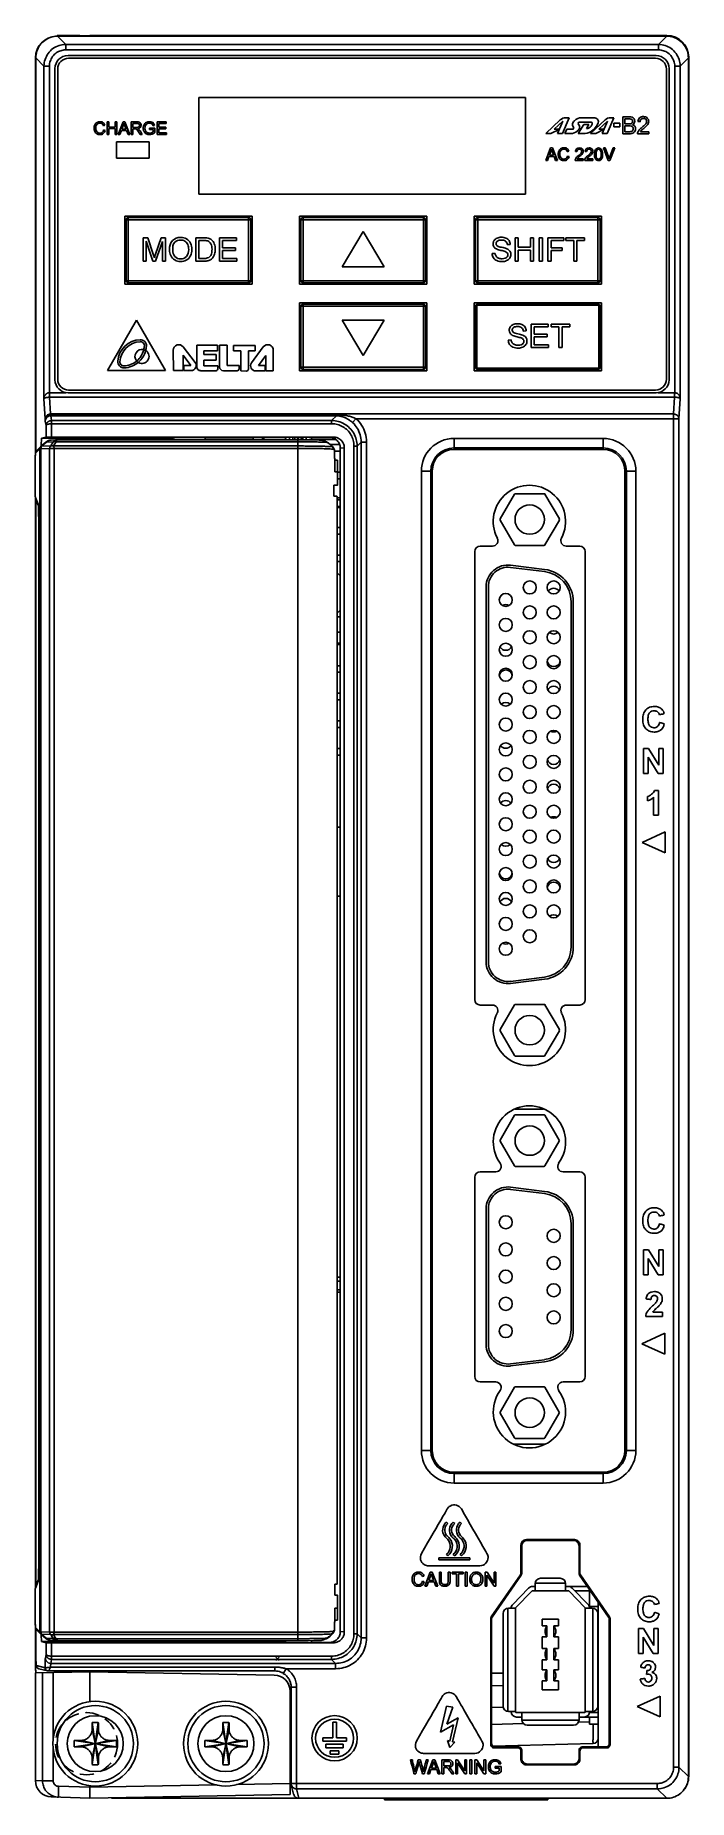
# Model space of a CAD drawing. Header units: millimetres. Extents: x 634 to 694, y 471 to 634.
import ezdxf

# ---------------------------------------------------------------- set-up
doc = ezdxf.new("R2010")
doc.units = ezdxf.units.MM
doc.linetypes.add('HIDDEN', pattern=[9.525, 6.35, -3.175])
for name, color, linetype in [('02___PRT_ALL_AXES', 7, 'Continuous'), ('03___PRT_ALL_CURVES', 7, 'Continuous'), ('FEAT', 7, 'Continuous')]:
    doc.layers.add(name, color=color, linetype=linetype)

msp = doc.modelspace()

# ---------------------------------------------------------------- linework, layer by layer
for p, q in [((638.62, 633.64), (635.57, 633.56)), ((635.62, 633.56), (635.62, 633.64)), ((635.62, 633.64), (637.71, 633.64)), ((635.65, 633.56), (635.65, 633.56)), ((636.41, 632.8), (635.65, 633.56)), ((635.65, 633.56), (691.6, 633.56)), ((636.41, 632.3), (636.41, 632.8)), ((690.84, 632.8), (636.41, 632.8)), ((636.53, 633.59), (636.53, 633.64)), ((638.62, 633.64), (638.62, 633.56)), ((691.62, 633.64), (638.62, 633.64)), ((690.84, 632.8), (691.6, 633.56)), ((690.84, 632.3), (690.84, 632.8)), ((691.6, 633.56), (691.6, 633.56)), ((633.62, 595.17), (633.62, 631.56)), ((633.65, 595.35), (633.65, 631.56)), ((634.41, 630.8), (633.65, 631.56)), ((633.65, 631.56), (633.65, 631.56)), ((634.41, 630.8), (634.41, 600.24)), ((634.91, 630.8), (634.41, 630.8)), ((634.91, 630.8), (634.91, 600.8)), ((690.84, 632.3), (636.41, 632.3)), ((690.62, 631.79), (636.62, 631.79)), ((690.57, 631.54), (636.67, 631.54)), ((692.34, 630.8), (692.84, 630.8)), ((692.34, 600.8), (692.34, 630.8)), ((692.84, 630.8), (693.59, 631.56)), ((692.84, 600.24), (692.84, 630.8)), ((693.6, 631.56), (693.59, 631.56)), ((693.59, 631.56), (693.59, 473.62)), ((693.62, 631.64), (693.62, 473.64)), ((635.42, 630.59), (635.42, 601.99)), ((635.67, 630.54), (635.67, 602.04)), ((691.57, 602.04), (691.57, 630.54)), ((691.82, 601.99), (691.82, 630.59)), ((648.62, 627.94), (648.62, 619.04)), ((678.62, 627.94), (648.62, 627.94)), ((678.62, 619.04), (678.62, 627.94)), ((682.02, 624.61), (682.65, 626.07)), ((682.65, 626.07), (682.33, 626.07)), ((684.86, 626.07), (683.79, 626.07)), ((686.13, 624.61), (686.76, 626.07)), ((686.76, 626.07), (686.44, 626.07)), ((688.15, 626.16), (687.56, 626.16)), ((687.56, 626.16), (687.56, 624.6)), ((687.77, 625.98), (688.08, 625.98)), ((687.77, 625.5), (687.77, 625.98)), ((639.86, 625.33), (640, 625.37)), ((640.02, 624.9), (639.87, 624.94)), ((640.21, 625.68), (640.21, 624.54)), ((640.37, 625.68), (640.21, 625.68)), ((640.21, 624.54), (640.37, 624.54)), ((640.37, 625.21), (640.37, 625.68)), ((640.96, 625.21), (640.37, 625.21)), ((640.37, 624.54), (640.37, 625.08)), ((640.37, 625.08), (640.96, 625.08)), ((640.96, 625.68), (640.96, 625.21)), ((641.11, 625.68), (640.96, 625.68)), ((640.96, 625.08), (640.96, 624.54)), ((640.96, 624.54), (641.11, 624.54)), ((641.11, 624.54), (641.11, 625.68)), ((641.67, 625.68), (641.23, 624.54)), ((641.23, 624.54), (641.39, 624.54)), ((641.39, 624.54), (641.52, 624.88)), ((641.52, 624.88), (641.99, 624.88)), ((641.56, 625.01), (641.69, 625.34)), ((641.95, 625.01), (641.56, 625.01)), ((641.83, 625.68), (641.67, 625.68)), ((642.3, 624.54), (641.83, 625.68)), ((641.83, 625.32), (641.95, 625.01)), ((641.99, 624.88), (642.13, 624.54)), ((642.13, 624.54), (642.3, 624.54)), ((642.42, 625.68), (642.42, 624.54)), ((642.93, 625.68), (642.42, 625.68)), ((642.42, 624.54), (642.57, 624.54)), ((642.57, 625.18), (642.57, 625.55)), ((642.57, 625.55), (642.93, 625.55)), ((642.9, 625.18), (642.57, 625.18)), ((642.57, 624.54), (642.57, 625.04)), ((642.57, 625.04), (642.75, 625.04)), ((643.08, 624.78), (643.24, 624.54)), ((643.42, 624.54), (643.23, 624.85)), ((643.24, 624.54), (643.42, 624.54)), ((644.1, 625.12), (644.1, 624.99)), ((644.58, 625.12), (644.1, 625.12)), ((644.1, 624.99), (644.43, 624.99)), ((644.43, 625.32), (644.57, 625.36)), ((644.43, 624.99), (644.43, 624.77)), ((644.58, 624.7), (644.58, 625.12)), ((644.81, 625.68), (644.81, 624.54)), ((645.63, 625.68), (644.81, 625.68)), ((644.81, 624.54), (645.66, 624.54)), ((644.96, 625.19), (644.96, 625.54)), ((644.96, 625.54), (645.63, 625.54)), ((645.59, 625.19), (644.96, 625.19)), ((644.96, 624.67), (644.96, 625.06)), ((644.96, 625.06), (645.59, 625.06)), ((645.66, 624.67), (644.96, 624.67)), ((645.59, 625.06), (645.59, 625.19)), ((645.63, 625.54), (645.63, 625.68)), ((645.66, 624.54), (645.66, 624.67)), ((681.83, 625.87), (680.5, 624.61)), ((680.5, 624.61), (680.97, 624.61)), ((680.97, 624.61), (681.71, 625)), ((681.27, 625.01), (682.05, 625.75)), ((681.71, 625.01), (681.27, 625.01)), ((681.56, 624.61), (682.05, 625.75)), ((681.56, 624.61), (682.02, 624.61)), ((682.43, 625.01), (682.26, 624.61)), ((682.26, 624.61), (682.78, 624.61)), ((682.96, 625.01), (682.43, 625.01)), ((682.95, 625.37), (683.05, 625.17)), ((684, 625.45), (683.47, 624.61)), ((683.47, 624.61), (683.93, 624.61)), ((683.48, 625.52), (683.58, 625.33)), ((684.66, 625.67), (683.58, 625.67)), ((684.46, 625.45), (684, 625.45)), ((684.22, 625.07), (684.46, 625.45)), ((685.94, 625.87), (684.61, 624.61)), ((684.61, 624.61), (685.08, 624.61)), ((685.08, 624.61), (685.81, 625)), ((685.38, 625.01), (686.16, 625.75)), ((685.81, 625.01), (685.38, 625.01)), ((685.67, 624.61), (686.16, 625.75)), ((685.67, 624.61), (686.13, 624.61)), ((687.3, 625.57), (686.76, 625.57)), ((686.76, 625.57), (686.76, 625.23)), ((686.76, 625.23), (687.3, 625.23)), ((687.3, 625.23), (687.3, 625.57)), ((687.56, 624.6), (688.16, 624.6)), ((688.1, 625.5), (687.77, 625.5)), ((687.77, 625.32), (688.13, 625.32)), ((687.77, 624.78), (687.77, 625.32)), ((688.16, 624.78), (687.77, 624.78)), ((688.92, 624.6), (689.95, 624.6)), ((688.96, 625.71), (689.16, 625.69)), ((689.95, 624.78), (689.19, 624.78)), ((689.95, 624.6), (689.95, 624.78)), ((641.07, 623.84), (641.07, 622.34)), ((644.07, 623.84), (641.07, 623.84)), ((644.07, 622.34), (644.07, 623.84)), ((680.94, 623.29), (680.5, 622.15)), ((680.83, 622.62), (680.95, 622.95)), ((681.1, 623.29), (680.94, 623.29)), ((681.56, 622.15), (681.1, 623.29)), ((681.1, 622.93), (681.21, 622.62)), ((682.47, 622.94), (682.62, 622.98)), ((683.22, 622.96), (683.36, 622.95)), ((684.1, 622.96), (684.24, 622.95)), ((685.96, 623.29), (685.79, 623.29)), ((685.79, 623.29), (686.23, 622.15)), ((686.25, 622.46), (685.96, 623.29)), ((686.68, 623.29), (686.37, 622.46)), ((686.39, 622.15), (686.83, 623.29)), ((686.83, 623.29), (686.68, 623.29)), ((641.07, 622.34), (644.07, 622.34)), ((680.5, 622.15), (680.66, 622.15)), ((680.66, 622.15), (680.79, 622.5)), ((680.79, 622.5), (681.26, 622.5)), ((681.21, 622.62), (680.83, 622.62)), ((681.26, 622.5), (681.39, 622.15)), ((681.39, 622.15), (681.56, 622.15)), ((682.64, 622.51), (682.49, 622.55)), ((683.19, 622.15), (683.94, 622.15)), ((683.94, 622.29), (683.39, 622.29)), ((683.94, 622.15), (683.94, 622.29)), ((684.07, 622.15), (684.82, 622.15)), ((684.82, 622.29), (684.27, 622.29)), ((684.82, 622.15), (684.82, 622.29)), ((686.23, 622.15), (686.39, 622.15)), ((648.62, 619.04), (678.62, 619.04)), ((641.82, 617.02), (641.82, 610.76)), ((653.53, 617.02), (641.82, 617.02)), ((641.95, 616.69), (641.95, 611.09)), ((653.4, 616.69), (641.95, 616.69)), ((642.15, 616.89), (642.15, 610.89)), ((653.2, 616.89), (642.15, 616.89)), ((653.2, 610.89), (653.2, 616.89)), ((653.4, 611.09), (653.4, 616.69)), ((653.53, 610.76), (653.53, 617.02)), ((657.87, 617.02), (657.87, 610.76)), ((669.58, 617.02), (657.87, 617.02)), ((658, 616.69), (658, 611.09)), ((669.45, 616.69), (658, 616.69)), ((658.2, 616.89), (658.2, 610.89)), ((669.25, 616.89), (658.2, 616.89)), ((669.25, 610.89), (669.25, 616.89)), ((669.45, 611.09), (669.45, 616.69)), ((669.58, 610.76), (669.58, 617.02)), ((685.62, 617.02), (673.91, 617.02)), ((673.91, 617.02), (673.91, 610.76)), ((685.49, 616.69), (674.04, 616.69)), ((674.04, 616.69), (674.04, 611.09)), ((685.29, 616.89), (674.24, 616.89)), ((674.24, 616.89), (674.24, 610.89)), ((685.29, 610.89), (685.29, 616.89)), ((685.49, 611.09), (685.49, 616.69)), ((685.62, 610.76), (685.62, 617.02)), ((643.51, 615.04), (643.51, 612.89)), ((643.94, 615.04), (643.51, 615.04)), ((643.78, 612.89), (643.78, 614.72)), ((643.78, 614.72), (644.4, 612.89)), ((644.45, 613.52), (643.94, 615.04)), ((645.18, 615.04), (644.66, 613.54)), ((644.66, 612.89), (645.29, 614.69)), ((645.56, 615.04), (645.18, 615.04)), ((645.29, 614.69), (645.29, 612.89)), ((645.56, 612.89), (645.56, 615.04)), ((648.36, 615.04), (648.35, 612.89)), ((649.1, 615.04), (648.36, 615.04)), ((648.64, 613.14), (648.64, 614.78)), ((648.64, 614.78), (649.09, 614.78)), ((650.53, 615.03), (650.53, 612.88)), ((652.08, 615.03), (650.53, 615.03)), ((650.81, 614.12), (650.81, 614.78)), ((650.81, 614.78), (652.08, 614.78)), ((652.08, 614.78), (652.08, 615.03)), ((663.72, 615.6), (661.8, 612.37)), ((665.65, 612.37), (663.72, 615.6)), ((677.97, 615.04), (677.68, 615.04)), ((677.68, 615.04), (677.68, 612.89)), ((677.97, 614.16), (677.97, 615.04)), ((679.37, 615.04), (679.09, 615.04)), ((679.09, 615.04), (679.09, 614.16)), ((679.37, 612.89), (679.37, 615.04)), ((680.18, 615.04), (679.89, 615.04)), ((679.89, 615.04), (679.89, 612.89)), ((680.18, 612.89), (680.18, 615.04)), ((682.14, 615.04), (680.69, 615.04)), ((680.69, 615.04), (680.69, 612.89)), ((680.98, 614.79), (682.14, 614.79)), ((680.98, 614.12), (680.98, 614.79)), ((682.14, 614.79), (682.14, 615.04)), ((684.06, 615.04), (682.35, 615.04)), ((682.35, 615.04), (682.35, 614.79)), ((682.35, 614.79), (683.06, 614.79)), ((683.06, 614.79), (683.06, 612.89)), ((683.34, 614.79), (684.06, 614.79)), ((683.34, 612.89), (683.34, 614.79)), ((684.06, 614.79), (684.06, 615.04)), ((649.1, 613.14), (648.64, 613.14)), ((652, 614.12), (650.81, 614.12)), ((650.81, 613.14), (650.81, 613.87)), ((650.81, 613.87), (652, 613.87)), ((652.13, 613.14), (650.81, 613.14)), ((652, 613.87), (652, 614.12)), ((652.13, 612.88), (652.13, 613.14)), ((675.84, 613.6), (675.58, 613.58)), ((676.95, 614.41), (677.22, 614.43)), ((679.09, 614.16), (677.97, 614.16)), ((677.97, 613.9), (679.09, 613.9)), ((677.97, 612.89), (677.97, 613.9)), ((679.09, 613.9), (679.09, 612.89)), ((681.99, 614.12), (680.98, 614.12)), ((680.98, 613.87), (681.99, 613.87)), ((680.98, 612.89), (680.98, 613.87)), ((681.99, 613.87), (681.99, 614.12)), ((643.51, 612.89), (643.78, 612.89)), ((644.4, 612.89), (644.66, 612.89)), ((645.29, 612.89), (645.56, 612.89)), ((648.35, 612.89), (649.13, 612.89)), ((650.53, 612.88), (652.13, 612.88)), ((661.8, 612.37), (665.65, 612.37)), ((677.68, 612.89), (677.97, 612.89)), ((679.09, 612.89), (679.37, 612.89)), ((679.89, 612.89), (680.18, 612.89)), ((680.69, 612.89), (680.98, 612.89)), ((683.06, 612.89), (683.34, 612.89)), ((641.82, 610.76), (653.53, 610.76)), ((641.95, 611.09), (653.4, 611.09)), ((642.15, 610.89), (653.2, 610.89)), ((657.87, 610.76), (669.58, 610.76)), ((658, 611.09), (669.45, 611.09)), ((658.2, 610.89), (669.25, 610.89)), ((673.91, 610.76), (685.62, 610.76)), ((674.04, 611.09), (685.49, 611.09)), ((674.24, 610.89), (685.29, 610.89)), ((657.87, 609.07), (657.87, 602.81)), ((669.58, 609.07), (657.87, 609.07)), ((658, 608.74), (658, 603.14)), ((669.45, 608.74), (658, 608.74)), ((658.2, 608.94), (658.2, 602.94)), ((669.25, 608.94), (658.2, 608.94)), ((669.25, 602.94), (669.25, 608.94)), ((669.45, 603.14), (669.45, 608.74)), ((669.58, 602.81), (669.58, 609.07)), ((685.62, 609.07), (673.91, 609.07)), ((673.91, 609.07), (673.91, 602.81)), ((674.16, 608.74), (674.04, 608.74)), ((674.04, 608.74), (674.04, 603.14)), ((674.16, 608.74), (674.16, 603.14)), ((685.29, 608.94), (674.24, 608.94)), ((674.24, 608.94), (674.24, 608.83)), ((685.29, 608.83), (674.24, 608.83)), ((685.29, 608.83), (685.29, 608.94)), ((685.49, 608.74), (685.38, 608.74)), ((685.38, 603.14), (685.38, 608.74)), ((685.49, 603.14), (685.49, 608.74)), ((685.62, 602.81), (685.62, 609.07)), ((642.92, 607.46), (640.25, 602.83)), ((645.57, 602.83), (642.92, 607.46)), ((665.65, 607.45), (661.8, 607.45)), ((661.8, 607.45), (663.72, 604.22)), ((663.72, 604.22), (665.65, 607.45)), ((678.43, 606.46), (678.7, 606.48)), ((680.71, 607.09), (679.16, 607.09)), ((679.16, 607.09), (679.16, 604.94)), ((679.44, 606.84), (680.71, 606.84)), ((679.44, 606.18), (679.44, 606.84)), ((680.71, 606.84), (680.71, 607.09)), ((682.7, 607.09), (681, 607.09)), ((681, 607.09), (681, 606.84)), ((681, 606.84), (681.7, 606.84)), ((681.7, 606.84), (681.7, 604.94)), ((681.99, 606.84), (682.7, 606.84)), ((681.99, 604.94), (681.99, 606.84)), ((682.7, 606.84), (682.7, 607.09)), ((648.28, 603.58), (647.2, 605.01)), ((648.45, 605.16), (648.45, 603.16)), ((650.36, 605.16), (648.45, 605.16)), ((650.36, 604.65), (650.36, 605.16)), ((650.54, 605.17), (650.54, 603.17)), ((651.22, 605.17), (650.54, 605.17)), ((651.22, 603.31), (651.22, 605.17)), ((651.8, 605.15), (651.8, 604.66)), ((653.8, 605.15), (651.8, 605.15)), ((654.55, 605), (653.47, 603.54)), ((653.8, 604.64), (653.8, 605.15)), ((677.32, 605.65), (677.05, 605.63)), ((679.16, 604.94), (680.76, 604.94)), ((680.63, 606.18), (679.44, 606.18)), ((679.44, 605.92), (680.63, 605.92)), ((679.44, 605.19), (679.44, 605.92)), ((680.76, 605.19), (679.44, 605.19)), ((680.63, 605.92), (680.63, 606.18)), ((680.76, 604.94), (680.76, 605.19)), ((681.7, 604.94), (681.99, 604.94)), ((646.28, 604.7), (646.29, 602.83)), ((647.18, 602.83), (647.18, 604.25)), ((647.18, 604.25), (647.91, 603.3)), ((647.26, 603.3), (647.26, 602.83)), ((647.91, 603.3), (647.26, 603.3)), ((649.1, 604.3), (649.1, 604.65)), ((649.1, 604.65), (650.36, 604.65)), ((650.21, 604.3), (649.1, 604.3)), ((649.1, 603.28), (649.1, 603.79)), ((649.1, 603.79), (650.21, 603.79)), ((650.37, 603.28), (649.1, 603.28)), ((650.21, 603.79), (650.21, 604.3)), ((650.37, 602.97), (650.37, 603.28)), ((652.33, 603.31), (651.22, 603.31)), ((651.8, 604.66), (652.49, 604.66)), ((652.33, 602.98), (652.33, 603.31)), ((652.49, 604.66), (652.49, 602.8)), ((653.18, 602.96), (653.18, 604.64)), ((653.18, 604.64), (653.8, 604.64)), ((654.11, 603.29), (654.79, 604.23)), ((654.71, 603.29), (654.11, 603.29)), ((654.71, 602.8), (654.71, 603.29)), ((654.79, 604.23), (654.79, 602.8)), ((655.47, 602.8), (655.47, 604.7)), ((640.25, 602.83), (645.57, 602.83)), ((646.29, 602.83), (647.18, 602.83)), ((647.26, 602.83), (647.91, 602.83)), ((648.78, 602.82), (650.21, 602.81)), ((650.89, 602.82), (652.16, 602.81)), ((652.49, 602.8), (653.01, 602.79)), ((653.85, 602.8), (654.71, 602.8)), ((654.79, 602.8), (655.47, 602.8)), ((657.87, 602.81), (669.58, 602.81)), ((658, 603.14), (669.45, 603.14)), ((658.2, 602.94), (669.25, 602.94)), ((673.91, 602.81), (685.62, 602.81)), ((674.04, 603.14), (674.16, 603.14)), ((674.24, 603.05), (685.29, 603.05)), ((674.24, 603.05), (674.24, 602.94)), ((674.24, 602.94), (685.29, 602.94)), ((685.29, 602.94), (685.29, 603.05)), ((685.38, 603.14), (685.49, 603.14)), ((634.41, 600.24), (634.51, 598.41)), ((634.91, 600.8), (636.43, 600.8)), ((634.93, 600.38), (635.01, 598.84)), ((692.32, 600.38), (634.93, 600.38)), ((690.62, 600.79), (636.62, 600.79)), ((636.67, 601.04), (690.57, 601.04)), ((690.81, 600.8), (692.34, 600.8)), ((692.23, 598.84), (692.32, 600.38)), ((692.73, 598.41), (692.84, 600.24)), ((635.01, 598.84), (635.01, 598.79)), ((692.23, 598.84), (635.01, 598.84)), ((661.26, 598.79), (635.01, 598.79)), ((635.03, 598.68), (635.11, 598.24)), ((661.26, 598.68), (635.03, 598.68)), ((661.26, 598.68), (660.82, 598.24)), ((661.26, 598.79), (661.26, 598.68)), ((663.06, 598.41), (662.75, 598.05)), ((663.06, 598.41), (692.73, 598.41)), ((692.23, 474.48), (692.23, 598.84)), ((692.73, 474.48), (692.73, 598.41)), ((634.53, 598.19), (634.6, 597.78)), ((634.6, 597.78), (634.6, 596.71)), ((635.1, 597.94), (635.1, 596.72)), ((660.82, 597.94), (635.1, 597.94)), ((660.82, 598.24), (635.11, 598.24)), ((660.82, 597.94), (660.82, 598.24)), ((634.03, 595.64), (633.63, 595.24)), ((633.7, 595.44), (633.67, 595.39)), ((633.7, 595.44), (633.72, 595.46)), ((634.12, 595.86), (633.72, 595.46)), ((633.72, 595.46), (633.73, 595.47)), ((634.03, 486.92), (634.03, 595.64)), ((634.12, 595.86), (634.13, 595.87)), ((634.58, 596.25), (634.13, 595.87)), ((634.93, 595.68), (634.13, 595.64)), ((634.13, 486.93), (634.13, 595.64)), ((634.63, 596.25), (634.18, 595.87)), ((635.03, 595.9), (634.18, 595.87)), ((634.19, 596.61), (634.6, 596.71)), ((634.19, 596.61), (646.27, 596.61)), ((634.76, 596.37), (634.58, 596.25)), ((634.63, 596.25), (635.26, 596.28)), ((634.93, 486.89), (634.93, 595.68)), ((635.03, 595.9), (635.26, 596.28)), ((635.06, 596.45), (635.59, 596.47)), ((635.1, 596.72), (660.99, 596.72)), ((635.29, 595.9), (635.52, 596.28)), ((657.73, 595.9), (635.29, 595.9)), ((635.33, 486.9), (635.33, 595.67)), ((657.73, 595.67), (635.33, 595.67)), ((635.52, 596.28), (657.73, 596.28)), ((635.62, 596.47), (635.59, 596.47)), ((635.62, 596.47), (657.73, 596.47)), ((646.27, 596.61), (646.59, 596.69)), ((654.57, 596.69), (646.59, 596.69)), ((649.2, 596.69), (649.2, 596.47)), ((649.2, 596.49), (653.62, 596.49)), ((653.62, 596.47), (653.62, 596.69)), ((654.49, 596.47), (654.49, 596.69)), ((654.59, 596.69), (654.59, 596.47)), ((654.59, 596.69), (656.59, 596.69)), ((656.59, 596.69), (656.59, 596.47)), ((656.97, 596.7), (656.97, 596.47)), ((657.27, 596.7), (657.27, 596.47)), ((657.44, 596.7), (657.27, 596.7)), ((657.44, 596.47), (657.44, 596.7)), ((657.68, 596.47), (657.68, 596.7)), ((657.73, 596.47), (657.73, 486.9)), ((657.78, 596.47), (657.78, 596.7)), ((658.02, 596.47), (658.02, 596.7)), ((658.19, 596.7), (658.02, 596.7)), ((658.19, 596.47), (658.19, 596.7)), ((658.5, 596.47), (658.5, 596.7)), ((658.98, 596.69), (658.98, 596.46)), ((660.62, 596.69), (658.98, 596.69)), ((658.98, 596.49), (661.2, 596.49)), ((659.9, 596.43), (659.92, 596.43)), ((660.03, 596.41), (660.02, 596.41)), ((660.09, 596.39), (660.09, 596.39)), ((660.23, 596.34), (660.18, 596.36)), ((660.27, 596.32), (660.23, 596.34)), ((660.29, 596.31), (660.27, 596.32)), ((660.33, 596.29), (660.29, 596.31)), ((660.62, 596.69), (660.99, 596.72)), ((661.62, 595.69), (661.99, 595.72)), ((661.62, 595.69), (661.62, 486.94)), ((661.99, 486.91), (661.99, 595.72)), ((662.88, 595.88), (663.17, 595.88)), ((662.88, 486.74), (662.88, 595.88)), ((663.54, 596.26), (663.17, 595.88)), ((663.17, 486.74), (663.17, 595.88)), ((664.03, 596.26), (663.54, 596.26)), ((663.54, 486.37), (663.54, 596.26)), ((664.03, 486.37), (664.03, 596.26)), ((672.07, 596.59), (685.77, 596.59)), ((672.07, 596.59), (672.07, 595.59)), ((672.07, 595.72), (685.77, 595.72)), ((685.77, 595.59), (672.07, 595.59)), ((685.77, 595.59), (685.77, 596.59)), ((633.61, 594.75), (633.61, 591.33)), ((633.61, 594.75), (633.61, 594.75)), ((661.38, 594.61), (661.11, 594.61)), ((661.12, 593.51), (661.38, 593.51)), ((661.38, 593.51), (661.38, 592.31)), ((669.07, 593.59), (670.07, 593.59)), ((669.07, 503.59), (669.07, 593.59)), ((669.94, 503.59), (669.94, 593.59)), ((670.07, 593.59), (670.07, 503.59)), ((688.77, 593.59), (687.77, 593.59)), ((687.77, 593.59), (687.77, 503.59)), ((687.9, 593.59), (687.9, 503.59)), ((688.77, 593.59), (688.77, 503.59)), ((661.04, 591.29), (661.04, 592.29)), ((633.61, 591.37), (633.61, 591.37)), ((633.62, 591.18), (633.87, 590.55)), ((633.62, 490.97), (633.62, 591.15)), ((633.62, 591.12), (633.63, 591.09)), ((633.63, 591.09), (633.64, 591.07)), ((633.64, 591.07), (633.88, 590.46)), ((633.65, 491.07), (633.65, 591.05)), ((633.88, 590.47), (633.88, 590.47)), ((633.88, 590.47), (633.89, 590.44)), ((633.89, 590.36), (633.9, 590.29)), ((661.35, 591.27), (661.35, 491.3)), ((661.35, 591.14), (661.62, 591.15)), ((661.62, 590.34), (661.35, 590.34)), ((677.62, 591.46), (676.31, 589.19)), ((680.34, 591.51), (677.71, 591.51)), ((681.74, 589.19), (680.42, 591.46)), ((633.93, 588.75), (633.93, 493.37)), ((633.93, 588.75), (633.93, 588.75)), ((661.35, 590.24), (661.62, 590.24)), ((676.31, 589.09), (677.62, 586.81)), ((680.42, 586.81), (681.74, 589.09)), ((673.97, 545.02), (673.97, 586.2)), ((674.47, 586.7), (675.6, 586.7)), ((677.71, 586.76), (680.34, 586.76)), ((682.38, 586.7), (683.62, 586.7)), ((684.12, 586.2), (684.12, 545.02)), ((661.62, 583.97), (661.35, 584.24)), ((680.37, 584.35), (677.24, 584.74)), ((680.39, 584.55), (677.27, 584.94)), ((675.02, 582.96), (675.02, 548.49)), ((675.22, 582.96), (675.22, 548.49)), ((661.35, 580.55), (661.62, 580.82)), ((682.82, 549.87), (682.82, 581.58)), ((683.02, 549.87), (683.02, 581.58)), ((661.35, 578.79), (661.62, 578.79)), ((661.62, 577.79), (661.35, 577.79)), ((689.48, 568.09), (689.93, 568.09)), ((689.48, 565.81), (689.48, 568.09)), ((689.93, 568.09), (690.87, 566.56)), ((690.87, 568.09), (691.29, 568.09)), ((690.87, 566.56), (690.87, 568.09)), ((691.29, 568.09), (691.29, 565.81)), ((690.83, 565.81), (689.91, 567.31)), ((689.91, 567.31), (689.91, 565.81)), ((689.91, 565.81), (689.48, 565.81)), ((691.29, 565.81), (690.83, 565.81)), ((661.35, 560.88), (661.62, 560.88)), ((689.34, 559.47), (691.46, 560.43)), ((691.46, 558.52), (689.34, 559.47)), ((691.46, 560.43), (691.46, 558.52)), ((677.24, 546.7), (680.37, 547.09)), ((677.27, 546.51), (680.39, 546.9)), ((675.59, 544.52), (674.47, 544.52)), ((677.62, 544.53), (676.31, 542.26)), ((680.34, 544.58), (677.71, 544.58)), ((681.74, 542.26), (680.42, 544.53)), ((683.62, 544.52), (682.39, 544.52)), ((676.31, 542.16), (677.62, 539.88)), ((680.42, 539.88), (681.74, 542.16)), ((677.71, 539.83), (680.34, 539.83)), ((677.62, 534.39), (676.3, 532.11)), ((680.3, 534.96), (677.69, 534.96)), ((680.33, 534.44), (677.7, 534.44)), ((681.73, 532.11), (680.42, 534.39)), ((676.3, 532.01), (677.62, 529.74)), ((680.42, 529.74), (681.73, 532.01)), ((673.97, 528.69), (673.97, 510.38)), ((674.47, 529.19), (675.9, 529.19)), ((677.7, 529.69), (680.33, 529.69)), ((682.09, 529.19), (683.62, 529.19)), ((684.12, 510.38), (684.12, 528.69)), ((680.37, 527.19), (677.24, 527.58)), ((680.39, 527.39), (677.27, 527.78)), ((675.02, 525.8), (675.02, 513.33)), ((675.22, 525.8), (675.22, 513.33)), ((682.82, 514.71), (682.82, 524.42)), ((683.02, 514.71), (683.02, 524.42)), ((689.48, 522.02), (689.93, 522.02)), ((689.48, 519.74), (689.48, 522.02)), ((690.83, 519.74), (689.91, 521.24)), ((689.91, 521.24), (689.91, 519.74)), ((689.93, 522.02), (690.87, 520.49)), ((690.87, 522.02), (691.29, 522.02)), ((690.87, 520.49), (690.87, 522.02)), ((691.29, 522.02), (691.29, 519.74)), ((661.35, 519.14), (661.62, 519.15)), ((689.91, 519.74), (689.48, 519.74)), ((691.29, 519.74), (690.83, 519.74)), ((661.62, 518.34), (661.35, 518.34)), ((689.32, 513.4), (691.44, 514.36)), ((691.44, 514.36), (691.44, 512.45)), ((691.44, 512.45), (689.32, 513.4)), ((677.24, 511.54), (680.37, 511.93)), ((677.27, 511.35), (680.39, 511.74)), ((675.9, 509.88), (674.47, 509.88)), ((677.62, 509.39), (676.3, 507.11)), ((680.33, 509.44), (677.7, 509.44)), ((681.73, 507.11), (680.42, 509.39)), ((683.62, 509.88), (682.09, 509.88)), ((676.3, 507.01), (677.62, 504.74)), ((680.42, 504.74), (681.73, 507.01)), ((677.7, 504.69), (680.33, 504.69)), ((669.07, 503.59), (670.07, 503.59)), ((677.58, 504.16), (680.41, 504.16)), ((687.77, 503.59), (688.77, 503.59)), ((672.07, 501.59), (685.77, 501.59)), ((672.07, 500.59), (672.07, 501.59)), ((685.77, 501.46), (672.07, 501.46)), ((685.77, 500.59), (685.77, 501.59)), ((685.77, 500.59), (672.07, 500.59)), ((678.21, 494.89), (678.29, 494.81)), ((678.21, 494.89), (678.21, 492.33)), ((678.29, 494.81), (678.29, 492.3)), ((683.13, 495.39), (678.71, 495.39)), ((678.71, 495.39), (678.79, 495.31)), ((683.05, 495.31), (678.79, 495.31)), ((683.13, 495.39), (683.05, 495.31)), ((683.63, 494.89), (683.55, 494.81)), ((683.55, 492.3), (683.55, 494.81)), ((683.63, 492.33), (683.63, 494.89)), ((633.93, 493.37), (633.93, 493.37)), ((670.67, 493.72), (673.53, 493.72)), ((670.67, 493.53), (670.67, 493.72)), ((673.53, 493.53), (670.67, 493.53)), ((673.53, 493.72), (673.53, 493.53)), ((633.87, 491.57), (633.62, 490.94)), ((633.88, 491.66), (633.64, 491.05)), ((633.89, 491.67), (633.88, 491.65)), ((633.88, 491.65), (633.88, 491.65)), ((669.4, 491.12), (669.88, 492.39)), ((669.71, 491.51), (669.58, 491.12)), ((670.24, 491.51), (669.71, 491.51)), ((669.88, 492.39), (670.07, 492.39)), ((670.07, 492.39), (670.58, 491.12)), ((670.39, 491.12), (670.24, 491.51)), ((671.9, 492.39), (672.9, 492.39)), ((671.9, 492.24), (671.9, 492.39)), ((672.31, 492.24), (671.9, 492.24)), ((672.31, 491.12), (672.31, 492.24)), ((672.9, 492.24), (672.48, 492.24)), ((672.48, 492.24), (672.48, 491.12)), ((672.9, 492.39), (672.9, 492.24)), ((673.1, 492.39), (673.27, 492.39)), ((673.1, 491.12), (673.1, 492.39)), ((673.27, 492.39), (673.27, 491.12)), ((674.93, 492.39), (675.1, 492.39)), ((674.93, 491.12), (674.93, 492.39)), ((675.75, 491.12), (675.09, 492.12)), ((675.09, 492.12), (675.09, 491.12)), ((675.1, 492.39), (675.76, 491.4)), ((678.16, 492.16), (675.49, 488.29)), ((678.24, 492.13), (675.57, 488.26)), ((675.76, 492.39), (675.92, 492.39)), ((675.76, 491.4), (675.76, 492.39)), ((675.92, 492.39), (675.92, 491.12)), ((678.24, 492.13), (678.16, 492.16)), ((678.29, 492.3), (678.21, 492.33)), ((682.32, 491.39), (679.52, 491.39)), ((679.52, 490.69), (679.52, 491.34)), ((681.82, 491.84), (680.02, 491.84)), ((682.32, 490.69), (682.32, 491.34)), ((683.55, 492.3), (683.63, 492.33)), ((683.6, 492.13), (683.68, 492.16)), ((686.27, 488.26), (683.6, 492.13)), ((686.35, 488.29), (683.68, 492.16)), ((633.61, 490.84), (633.61, 490.78)), ((633.61, 490.78), (633.61, 490.75)), ((633.61, 490.75), (633.61, 490.75)), ((633.61, 490.75), (633.61, 487.73)), ((633.64, 491.04), (633.64, 491.05)), ((661.12, 491.29), (661.12, 490.29)), ((661.38, 489.09), (661.38, 490.26)), ((669.58, 491.12), (669.4, 491.12)), ((670.58, 491.12), (670.39, 491.12)), ((672.48, 491.12), (672.31, 491.12)), ((673.27, 491.12), (673.1, 491.12)), ((675.09, 491.12), (674.93, 491.12)), ((675.92, 491.12), (675.75, 491.12)), ((678.92, 490.94), (677.46, 489.44)), ((679.21, 490.66), (677.75, 489.16)), ((679.52, 491.09), (679.28, 491.09)), ((682.56, 490.69), (679.28, 490.69)), ((684.32, 491.09), (682.32, 491.09)), ((684.09, 489.16), (682.63, 490.66)), ((684.38, 489.44), (682.92, 490.94)), ((683.16, 490.69), (684.59, 490.69)), ((684.52, 490.69), (684.52, 489.09)), ((661.12, 489.09), (661.38, 489.09)), ((675.44, 488.12), (675.52, 488.09)), ((675.44, 488.12), (675.44, 476.56)), ((675.49, 488.29), (675.57, 488.26)), ((675.52, 488.09), (675.52, 476.64)), ((676.57, 480.09), (676.57, 488.59)), ((677.02, 479.6), (677.02, 489.09)), ((677.72, 489.09), (677.07, 489.09)), ((677.72, 489.09), (677.72, 479.59)), ((681.67, 488.09), (680.17, 488.09)), ((680.17, 488.09), (680.17, 487.47)), ((681.67, 487.47), (681.67, 488.09)), ((684.77, 489.09), (684.12, 489.09)), ((684.12, 489.09), (684.12, 479.59)), ((684.52, 489.24), (685.32, 489.24)), ((684.82, 479.6), (684.82, 489.09)), ((685.27, 480.09), (685.27, 488.59)), ((685.32, 489.64), (685.32, 489.24)), ((686.35, 488.29), (686.27, 488.26)), ((686.4, 488.12), (686.32, 488.09)), ((686.32, 476.64), (686.32, 488.09)), ((686.4, 476.56), (686.4, 488.12)), ((633.61, 487.81), (633.61, 487.81)), ((633.62, 483.82), (633.62, 487.4)), ((633.63, 487.32), (634.03, 486.92)), ((633.65, 485.52), (633.65, 487.21)), ((633.66, 487.18), (633.7, 487.13)), ((633.7, 487.13), (633.72, 487.11)), ((633.72, 487.11), (633.73, 487.1)), ((633.72, 487.11), (634.12, 486.71)), ((634.13, 486.7), (634.12, 486.71)), ((634.13, 486.93), (634.93, 486.89)), ((634.58, 486.31), (634.13, 486.7)), ((634.18, 486.7), (635.03, 486.66)), ((634.63, 486.31), (634.18, 486.7)), ((635.22, 486.35), (635.03, 486.66)), ((635.29, 486.67), (657.73, 486.67)), ((635.48, 486.34), (635.29, 486.67)), ((635.33, 486.9), (657.73, 486.9)), ((657.73, 486.9), (657.73, 486.67)), ((657.73, 486.09), (657.73, 486.67)), ((661.11, 487.99), (661.38, 487.99)), ((661.99, 486.91), (661.62, 486.94)), ((662.88, 486.74), (663.17, 486.74)), ((663.54, 486.37), (663.17, 486.74)), ((680.17, 487.47), (680.6, 487.47)), ((680.6, 486.45), (680.6, 487.47)), ((681.67, 487.47), (681.24, 487.47)), ((681.24, 487.47), (681.24, 486.45)), ((689.02, 487.21), (689.47, 487.21)), ((689.02, 484.93), (689.02, 487.21)), ((689.47, 487.21), (690.41, 485.67)), ((690.41, 487.21), (690.83, 487.21)), ((690.41, 485.67), (690.41, 487.21)), ((690.83, 487.21), (690.83, 484.93)), ((633.65, 485.52), (633.65, 485.52)), ((646.27, 486.02), (634.19, 486.02)), ((634.19, 486.02), (634.6, 485.92)), ((634.6, 484.85), (634.54, 484.51)), ((634.58, 486.31), (634.72, 486.21)), ((634.6, 485.92), (634.6, 484.85)), ((635.2, 486.29), (634.63, 486.31)), ((634.72, 486.21), (634.9, 486.14)), ((634.9, 486.14), (635.06, 486.12)), ((635.58, 486.1), (635.06, 486.12)), ((660.99, 485.91), (635.1, 485.91)), ((635.1, 485.91), (635.1, 484.69)), ((657.73, 486.28), (635.62, 486.28)), ((635.62, 486.28), (635.62, 486.09)), ((657.73, 486.09), (635.62, 486.09)), ((646.27, 486.02), (646.59, 485.94)), ((654.57, 485.94), (646.59, 485.94)), ((653.13, 485.94), (653.13, 486.09)), ((653.62, 485.94), (653.62, 486.09)), ((654.49, 485.94), (654.49, 486.09)), ((654.59, 485.94), (654.59, 486.09)), ((656.59, 485.94), (654.59, 485.94)), ((656.59, 486.09), (656.59, 485.94)), ((660.62, 485.94), (658.98, 485.94)), ((659.86, 486.13), (659.86, 486.13)), ((659.87, 486.13), (659.97, 486.15)), ((660.99, 485.91), (660.62, 485.94)), ((664.03, 486.37), (663.54, 486.37)), ((680.17, 486.45), (680.6, 486.45)), ((680.17, 486.45), (680.17, 485.38)), ((680.17, 485.38), (680.6, 485.38)), ((680.6, 484.35), (680.6, 485.38)), ((681.67, 486.45), (681.24, 486.45)), ((681.67, 485.38), (681.24, 485.38)), ((681.24, 485.38), (681.24, 484.35)), ((681.67, 485.38), (681.67, 486.45)), ((685.27, 485.82), (685.32, 485.82)), ((685.32, 485.82), (685.32, 484.37)), ((689.45, 484.93), (689.02, 484.93)), ((690.37, 484.93), (689.45, 486.43)), ((689.45, 486.43), (689.45, 484.93)), ((690.83, 484.93), (690.37, 484.93)), ((633.62, 484.66), (633.66, 484.66)), ((633.67, 483.16), (638.62, 483.24)), ((634.51, 483.62), (633.71, 483.82)), ((633.84, 483.58), (633.93, 483.53)), ((633.94, 483.53), (633.93, 483.53)), ((634.74, 483.33), (633.94, 483.53)), ((634.81, 483.32), (634.74, 483.33)), ((655.61, 483.32), (634.82, 483.32)), ((655.61, 483.68), (635.02, 483.68)), ((635.11, 484.39), (635.04, 484.02)), ((635.04, 484.02), (661.19, 484.02)), ((635.1, 484.69), (660.82, 484.69)), ((635.11, 484.39), (660.82, 484.39)), ((636.12, 483.2), (636.12, 483.32)), ((636.62, 483.32), (636.62, 483.21)), ((637.6, 483.32), (637.6, 483.23)), ((638.62, 480.51), (638.62, 483.32)), ((655.55, 482.95), (638.62, 483.24)), ((655.61, 483.32), (655.61, 483.68)), ((656.02, 484.29), (655.71, 484.6)), ((656.02, 484.6), (655.71, 484.29)), ((656.39, 483.1), (656.65, 483.53)), ((656.65, 483.53), (661.19, 483.53)), ((660.82, 484.69), (660.82, 484.39)), ((661.19, 484.02), (660.82, 484.39)), ((661.19, 483.53), (661.19, 484.02)), ((680.17, 484.35), (680.6, 484.35)), ((680.17, 484.35), (680.17, 483.42)), ((680.17, 483.42), (680.6, 483.42)), ((680.6, 482.4), (680.6, 483.42)), ((681.67, 484.35), (681.24, 484.35)), ((681.67, 483.42), (681.24, 483.42)), ((681.24, 483.42), (681.24, 482.4)), ((681.67, 483.42), (681.67, 484.35)), ((685.27, 484.37), (685.32, 484.37)), ((633.62, 473.24), (633.62, 483.16)), ((634.28, 483.17), (634.28, 473.22)), ((635.26, 483.19), (635.26, 477.16)), ((657.11, 481.82), (657.61, 481.82)), ((657.11, 472.98), (657.11, 481.82)), ((657.61, 472.48), (657.61, 481.82)), ((676.57, 481.95), (675.52, 481.98)), ((680.17, 482.4), (680.6, 482.4)), ((680.17, 482.4), (680.17, 481.59)), ((681.67, 482.4), (681.24, 482.4)), ((681.67, 481.59), (681.67, 482.4)), ((657.02, 471.97), (657.02, 481.45)), ((670.84, 477.7), (671.38, 480.09)), ((671.38, 480.09), (671.97, 480)), ((671.97, 480), (671.41, 478.44)), ((680.17, 481.59), (681.67, 481.59)), ((685.27, 480.94), (685.32, 480.94)), ((685.32, 480.94), (685.32, 479.49)), ((688.88, 480.05), (691, 481.01)), ((691, 479.1), (688.88, 480.05)), ((691, 481.01), (691, 479.1)), ((639.4, 474.71), (638.84, 478.58)), ((638.84, 474.71), (639.4, 478.58)), ((651.4, 474.71), (650.84, 478.58)), ((650.84, 474.71), (651.4, 478.58)), ((672.02, 478.37), (670.84, 477.7)), ((671.41, 478.44), (672.44, 479.02)), ((671.68, 476.88), (672.02, 478.37)), ((672.44, 479.02), (671.93, 476.82)), ((676.57, 479.95), (675.52, 479.98)), ((675.52, 478.41), (678.44, 478.49)), ((677.72, 479.59), (677.07, 479.59)), ((677.82, 479.49), (684.02, 479.49)), ((677.82, 479.09), (678.29, 479.09)), ((678.29, 479.49), (678.29, 478.84)), ((678.29, 478.79), (683.55, 478.79)), ((683.5, 478.62), (684.51, 478.65)), ((683.55, 479.49), (683.55, 478.84)), ((683.55, 479.09), (685.32, 479.09)), ((684.77, 479.59), (684.12, 479.59)), ((684.52, 479.59), (684.52, 479.49)), ((684.52, 479.49), (685.32, 479.49)), ((684.52, 479.09), (684.52, 478.44)), ((684.52, 478.44), (685.32, 478.44)), ((637.18, 476.93), (641.06, 476.36)), ((637.18, 476.36), (641.06, 476.93)), ((637.83, 476.94), (640.41, 476.35)), ((637.83, 476.35), (640.41, 476.94)), ((639.41, 475.35), (638.83, 477.94)), ((638.83, 475.35), (639.41, 477.94)), ((649.18, 476.36), (653.06, 476.93)), ((649.18, 476.93), (653.06, 476.36)), ((649.83, 476.94), (652.41, 476.35)), ((649.83, 476.35), (652.41, 476.94)), ((651.41, 475.35), (650.83, 477.94)), ((650.83, 475.35), (651.41, 477.94)), ((671.48, 476.92), (671.68, 476.88)), ((671.68, 476.29), (671.48, 476.92)), ((672.13, 476.78), (671.68, 476.29)), ((671.93, 476.82), (672.13, 476.78)), ((678.79, 478.34), (683.05, 478.34)), ((635.26, 476.13), (635.26, 473.22)), ((657.02, 476.49), (657.11, 476.49)), ((657.02, 475.49), (657.11, 475.5)), ((669.63, 473.88), (670.12, 475.15)), ((670.12, 475.15), (670.3, 475.15)), ((670.3, 475.15), (670.81, 473.88)), ((672.22, 475.15), (672.4, 475.15)), ((672.22, 473.88), (672.22, 475.15)), ((672.4, 475.15), (673.06, 474.15)), ((673.06, 475.15), (673.22, 475.15)), ((673.06, 474.15), (673.06, 475.15)), ((673.22, 475.15), (673.22, 473.88)), ((673.53, 475.15), (673.7, 475.15)), ((673.53, 473.88), (673.53, 475.15)), ((673.7, 475.15), (673.7, 473.88)), ((673.99, 475.15), (674.16, 475.15)), ((673.99, 473.88), (673.99, 475.15)), ((674.16, 475.15), (674.82, 474.15)), ((674.82, 475.15), (674.98, 475.15)), ((674.82, 474.15), (674.82, 475.15)), ((674.98, 475.15), (674.98, 473.88)), ((675.44, 476.56), (675.52, 476.64)), ((675.64, 476.41), (684.83, 476.65)), ((675.74, 476.26), (675.82, 476.34)), ((675.74, 476.26), (677.91, 476.26)), ((675.82, 476.34), (677.99, 476.34)), ((677.99, 476.34), (677.91, 476.26)), ((678.29, 476.04), (678.21, 475.96)), ((678.21, 475.96), (678.21, 475.19)), ((678.21, 475.19), (678.29, 475.27)), ((678.29, 476.04), (678.29, 475.27)), ((683.55, 476.04), (683.63, 475.96)), ((683.55, 475.27), (683.55, 476.04)), ((683.63, 475.19), (683.55, 475.27)), ((683.63, 475.19), (683.63, 475.96)), ((683.85, 476.34), (686.02, 476.34)), ((683.85, 476.34), (683.93, 476.26)), ((683.93, 476.26), (686.1, 476.26)), ((686.1, 476.26), (686.02, 476.34)), ((686.4, 476.56), (686.32, 476.64)), ((657.11, 474.11), (657.02, 474.1)), ((657.02, 473.76), (657.11, 473.77)), ((669.81, 473.88), (669.63, 473.88)), ((669.95, 474.27), (669.81, 473.88)), ((670.48, 474.27), (669.95, 474.27)), ((670.62, 473.88), (670.48, 474.27)), ((670.81, 473.88), (670.62, 473.88)), ((672.38, 473.88), (672.22, 473.88)), ((673.05, 473.88), (672.38, 474.87)), ((672.38, 474.87), (672.38, 473.88)), ((673.22, 473.88), (673.05, 473.88)), ((673.7, 473.88), (673.53, 473.88)), ((674.15, 473.88), (673.99, 473.88)), ((674.81, 473.88), (674.15, 474.87)), ((674.15, 474.87), (674.15, 473.88)), ((674.98, 473.88), (674.81, 473.88)), ((678.71, 474.69), (678.79, 474.77)), ((678.71, 474.69), (683.13, 474.69)), ((678.79, 474.77), (683.05, 474.77)), ((683.13, 474.69), (683.05, 474.77)), ((692.23, 474.48), (692.73, 474.48)), ((692.73, 474.48), (693.59, 473.62)), ((693.6, 473.62), (693.59, 473.62)), ((633.62, 473.24), (634.28, 473.22)), ((635.26, 473.22), (634.28, 473.22)), ((635.75, 472.72), (638.62, 472.64)), ((638.62, 472.64), (650.28, 472.85)), ((638.62, 472.64), (638.62, 472.78)), ((638.62, 471.64), (657.02, 471.97)), ((652.1, 472.88), (657.02, 472.97)), ((657.11, 472.98), (690.73, 472.98)), ((657.12, 472.86), (657.11, 472.98)), ((657.12, 472.86), (657.34, 472)), ((657.61, 472.48), (690.73, 472.48)), ((657.61, 472.48), (657.82, 471.62)), ((690.73, 472.98), (690.73, 472.48)), ((690.73, 472.48), (691.6, 471.62)), ((635.08, 471.74), (638.62, 471.64)), ((657.67, 471.64), (640.62, 471.64)), ((691.6, 471.62), (657.82, 471.62)), ((657.82, 471.62), (657.82, 471.62)), ((665.67, 471.62), (665.67, 471.49)), ((680.67, 471.49), (665.67, 471.49)), ((680.67, 471.62), (680.67, 471.49)), ((691.6, 471.62), (691.6, 471.62))]:
    msp.add_line(p, q)
for points in [[(633.62, 595.14), (633.62, 595.08), (633.61, 595)], [(633.67, 595.39), (633.64, 595.33), (633.63, 595.28), (633.62, 595.24), (633.62, 595.2), (633.62, 595.14)], [(635.06, 596.45), (635.01, 596.44), (634.76, 596.37)], [(659.9, 596.43), (659.67, 596.44), (659.2, 596.46), (658.68, 596.47), (658.12, 596.47), (657.73, 596.47)], [(660.1, 596.39), (660.06, 596.4), (660.03, 596.41)], [(660.18, 596.36), (660.14, 596.38), (660.1, 596.39)], [(633.61, 595), (633.61, 594.91), (633.61, 594.82), (633.61, 594.75)], [(633.61, 591.33), (633.61, 591.26), (633.62, 591.21), (633.62, 591.17), (633.62, 591.12)], [(633.89, 590.44), (633.89, 590.41), (633.89, 590.36)], [(633.9, 590.29), (633.9, 590.21), (633.91, 590.12), (633.91, 590.01), (633.91, 589.9), (633.92, 589.77), (633.92, 589.63), (633.92, 589.47), (633.93, 589.31), (633.93, 589.13), (633.93, 588.95), (633.93, 588.75)], [(633.93, 493.37), (633.93, 493.18), (633.93, 493), (633.93, 492.82), (633.92, 492.66), (633.92, 492.5), (633.92, 492.36), (633.91, 492.23), (633.91, 492.11), (633.91, 492), (633.9, 491.91), (633.9, 491.83)], [(633.9, 491.83), (633.89, 491.77), (633.89, 491.71), (633.89, 491.67)], [(633.62, 490.96), (633.62, 490.93), (633.61, 490.89), (633.61, 490.84)], [(633.64, 491.04), (633.62, 491), (633.62, 490.96)], [(633.61, 487.73), (633.61, 487.62), (633.62, 487.53)], [(633.62, 487.53), (633.62, 487.45), (633.62, 487.38), (633.62, 487.33), (633.63, 487.29), (633.64, 487.25), (633.66, 487.18)], [(633.65, 485.52), (633.65, 485.26), (633.65, 485.02), (633.66, 484.8), (633.66, 484.6), (633.67, 484.43), (633.67, 484.27), (633.68, 484.14)], [(635.58, 486.1), (635.6, 486.09), (635.62, 486.09)], [(657.73, 486.09), (658.13, 486.1), (658.67, 486.1), (659.19, 486.11), (659.65, 486.12), (659.86, 486.13)], [(634.74, 483.33), (634.75, 483.33), (634.78, 483.33), (634.8, 483.32), (634.8, 483.32)]]:
    msp.add_lwpolyline(points)
for radius in [2.08, 1.75]:
    msp.add_circle((661.1, 477.14), radius)
for centre, radius, start, end in [((635.62, 631.56), 2, 91.5, 180), ((691.62, 631.64), 2, 0, 90), ((636.62, 630.59), 1.2, 90, 180), ((636.67, 630.54), 1, 90, 180), ((690.57, 630.54), 1, 0, 90), ((690.62, 630.59), 1.2, 0, 90), ((682.33, 625.33), 0.735, 90, 133.292), ((683.79, 625.12), 0.946, 90, 134.5734), ((684.86, 625.42), 0.65, 63.0911, 90), ((685.02, 625.72), 0.309, 0, 63.0911), ((686.44, 625.33), 0.735, 90, 133.292), ((681.71, 625.01), 0.00633, 297.4766, 90), ((682.78, 625.56), 0.946, 270, 311.4911), ((683.58, 625.33), 0.65, 134.5734, 170.9747), ((683.04, 625.42), 0.107, 170.9747, 207.4766), ((682.96, 625.12), 0.107, 270, 27.4766), ((682.91, 625.42), 0.753, 311.4911, 332.5234), ((683.58, 625.56), 0.107, 90, 200.463), ((683.33, 625.2), 0.284, 332.5234, 27.4766), ((683.93, 626), 1.39, 270, 301.2841), ((684.18, 625.72), 0.65, 273.8882, 319.2086), ((683.79, 626.23), 1.66, 301.2841, 333.6978), ((684.66, 625.56), 0.107, 0, 90), ((684.36, 625.56), 0.405, 319.2086, 0), ((684.82, 625.72), 0.504, 333.6978, 0), ((685.81, 625), 0.00864, 297.4766, 90), ((642.15, 616.69), 0.2, 90, 180), ((653.2, 616.69), 0.2, 0, 90), ((658.2, 616.69), 0.2, 90, 180), ((669.25, 616.69), 0.2, 0, 90), ((674.24, 616.69), 0.2, 90, 180), ((685.29, 616.69), 0.2, 0, 90), ((642.15, 611.09), 0.2, 180, 270), ((653.2, 611.09), 0.2, 270, 0), ((658.2, 611.09), 0.2, 180, 270), ((669.25, 611.09), 0.2, 270, 0), ((674.24, 611.09), 0.2, 180, 270), ((685.29, 611.09), 0.2, 270, 0), ((658.2, 608.74), 0.2, 90, 180), ((669.25, 608.74), 0.2, 0, 90), ((674.24, 608.74), 0.2, 90, 180), ((674.24, 608.74), 0.0872, 90, 180), ((685.29, 608.74), 0.2, 0, 90), ((685.29, 608.74), 0.0872, 0, 90), ((643.31, 603.55), 2.12, 92.1061, 176.3551), ((643.31, 603.55), 1.93, 91.8529, 177.3204), ((643.25, 605.1), 0.57, 356.3551, 92.1061), ((643.26, 605.11), 0.378, 356.6083, 91.8529), ((641.7, 605.2), 1.93, 346.3086, 356.6083), ((641.7, 605.2), 2.12, 345.3816, 356.3551), ((646.79, 604.7), 0.509, 37.2027, 180.1958), ((654.96, 604.7), 0.509, 0, 143.72), ((641.76, 603.65), 0.57, 176.3551, 272.1061), ((641.74, 603.63), 0.36, 177.3204, 271.1409), ((641.7, 605.2), 1.93, 271.1409, 309.2863), ((641.7, 605.2), 2.12, 272.1061, 310.2133), ((643.41, 604.13), 0.645, 77.0286, 218.5767), ((642.93, 603.74), 0.0288, 218.5767, 309.9847), ((643.41, 604.13), 0.641, 221.297, 238.2309), ((641.7, 605.2), 1.93, 309.9847, 345.5155), ((643.11, 603.58), 0.0247, 130.9072, 240.9047), ((641.7, 605.21), 2.12, 310.9072, 344.4406), ((643.41, 604.13), 0.645, 240.9047, 54.3693), ((643.55, 604.73), 0.0297, 345.5155, 77.0286), ((643.41, 604.13), 0.641, 57.364, 74.2979), ((643.77, 604.63), 0.0254, 54.3693, 164.4406), ((647.91, 603.3), 0.47, 269.8604, 37.2027), ((653.85, 603.26), 0.463, 143.72, 270), ((636.62, 601.99), 1.2, 180, 270), ((636.67, 602.04), 1, 180, 270), ((648.78, 603.16), 0.336, 180, 269.7075), ((650.21, 602.97), 0.156, 269.7075, 0), ((650.89, 603.17), 0.35, 180, 269.5748), ((652.16, 602.98), 0.169, 269.5748, 0), ((653.01, 602.96), 0.169, 269.3537, 0), ((658.2, 603.14), 0.2, 180, 270), ((669.25, 603.14), 0.2, 270, 0), ((674.24, 603.14), 0.2, 180, 270), ((674.24, 603.14), 0.0872, 180, 270), ((685.29, 603.14), 0.2, 270, 0), ((685.29, 603.14), 0.0872, 270, 0), ((690.57, 602.04), 1, 270, 0), ((690.62, 601.99), 1.2, 270, 0), ((659.5, 594.61), 1.88, 36.9316, 42.7259), ((672.07, 593.59), 3, 90, 180), ((672.07, 593.59), 2.13, 90, 180), ((672.07, 593.59), 2, 90, 180), ((685.77, 593.59), 3, 0, 90), ((685.77, 593.59), 2.13, 0, 90), ((685.77, 593.59), 2, 0, 90), ((678.99, 588.97), 3.32, 332.4356, 207.5644), ((677.71, 591.41), 0.1, 90, 150), ((680.34, 591.41), 0.1, 30, 90), ((676.4, 589.14), 0.1, 150, 210), ((681.65, 589.14), 0.1, 330, 30), ((675.6, 587.2), 0.5, 270, 27.5644), ((682.38, 587.2), 0.5, 152.4356, 270), ((674.47, 586.2), 0.5, 90, 180), ((677.71, 586.86), 0.1, 210, 270), ((680.34, 586.86), 0.1, 270, 330), ((683.62, 586.2), 0.5, 0, 90), ((677.02, 582.96), 2, 82.875, 180), ((677.02, 582.96), 1.8, 82.875, 180), ((680.02, 581.58), 2.8, 0, 82.875), ((680.02, 581.58), 3, 0, 82.875), ((680.02, 549.87), 2.8, 277.125, 0), ((680.02, 549.87), 3, 277.125, 0), ((677.02, 548.49), 2, 180, 277.125), ((677.02, 548.49), 1.8, 180, 277.125), ((674.47, 545.02), 0.5, 180, 270), ((683.62, 545.02), 0.5, 270, 0), ((675.59, 544.02), 0.5, 332.773, 90), ((678.99, 542.27), 3.32, 152.773, 27.227), ((677.71, 544.48), 0.1, 90, 150), ((680.34, 544.48), 0.1, 30, 90), ((682.39, 544.02), 0.5, 90, 207.227), ((676.4, 542.21), 0.1, 150, 210), ((681.65, 542.21), 0.1, 330, 30), ((677.71, 539.93), 0.1, 210, 270), ((680.34, 539.93), 0.1, 270, 330), ((678.99, 531.94), 3.32, 324.0607, 215.9393), ((677.7, 534.34), 0.1, 90, 150), ((680.33, 534.34), 0.1, 30, 90), ((676.39, 532.06), 0.1, 150, 210), ((681.64, 532.06), 0.1, 330, 30), ((674.47, 528.69), 0.5, 90, 180), ((675.9, 529.69), 0.5, 270, 35.9393), ((677.7, 529.79), 0.1, 210, 270), ((680.33, 529.79), 0.1, 270, 330), ((682.09, 529.69), 0.5, 144.0607, 270), ((683.62, 528.69), 0.5, 0, 90), ((677.02, 525.8), 2, 82.875, 180), ((677.02, 525.8), 1.8, 82.875, 180), ((680.02, 524.42), 2.8, 0, 82.875), ((680.02, 524.42), 3, 0, 82.875), ((680.02, 514.71), 2.8, 277.125, 0), ((680.02, 514.71), 3, 277.125, 0), ((677.02, 513.33), 2, 180, 277.125), ((677.02, 513.33), 1.8, 180, 277.125), ((674.47, 510.38), 0.5, 180, 270), ((675.9, 509.38), 0.5, 324.0607, 90), ((677.7, 509.34), 0.1, 90, 150), ((680.33, 509.34), 0.1, 30, 90), ((682.09, 509.38), 0.5, 90, 215.9393), ((683.62, 510.38), 0.5, 270, 0), ((678.99, 507.14), 3.32, 144.0607, 35.9393), ((676.39, 507.06), 0.1, 150, 210), ((681.64, 507.06), 0.1, 330, 30), ((677.7, 504.79), 0.1, 210, 270), ((680.33, 504.79), 0.1, 270, 330), ((672.07, 503.59), 3, 180, 270), ((672.07, 503.59), 2.13, 180, 270), ((672.07, 503.59), 2, 180, 270), ((685.77, 503.59), 3, 270, 0), ((685.77, 503.59), 2.13, 270, 0), ((685.77, 503.59), 2, 270, 0), ((680.02, 491.34), 0.5, 90, 180), ((681.82, 491.34), 0.5, 0, 90), ((679.28, 490.59), 0.5, 90, 135.8069), ((679.28, 490.59), 0.1, 90, 135.8069), ((682.56, 490.59), 0.5, 44.1931, 90), ((682.56, 490.59), 0.1, 44.1931, 90), ((677.07, 488.59), 0.5, 90, 180), ((677.82, 489.09), 0.5, 135.8069, 180), ((677.82, 489.09), 0.1, 135.8069, 180), ((684.02, 489.09), 0.1, 0, 44.1931), ((684.02, 489.09), 0.5, 0, 44.1931), ((684.77, 488.59), 0.5, 0, 90), ((659.48, 487.99), 1.9, 313.1578, 323.3911), ((681.24, 486.96), 0.815, 141.1108, 218.8892), ((680.6, 486.96), 0.815, 321.1108, 38.8892), ((659.48, 487.99), 1.9, 285.0367, 300.147), ((681.24, 484.87), 0.815, 141.1108, 218.8892), ((680.6, 484.87), 0.815, 321.1108, 38.8892), ((681.24, 482.91), 0.815, 141.1108, 218.8892), ((680.6, 482.91), 0.815, 321.1108, 38.8892), ((655.52, 481.45), 1.5, 0, 89), ((677.07, 480.09), 0.5, 180, 270), ((684.77, 480.09), 0.5, 270, 0), ((677.82, 479.59), 0.5, 180, 270), ((677.82, 479.59), 0.1, 180, 270), ((678.79, 478.84), 0.5, 180, 270), ((683.05, 478.84), 0.5, 270, 0), ((684.02, 479.59), 0.5, 270, 0), ((684.02, 479.59), 0.1, 270, 0), ((684.82, 477.15), 0.5, 271.5, 0), ((691.62, 473.64), 2, 320.0535, 0), ((635.12, 473.24), 1.5, 180, 268.5)]:
    msp.add_arc(centre, radius, start, end)
for points, knots in [([(633.65, 631.56), (633.65, 631.81), (633.72, 632.17), (634.01, 632.76), (634.45, 633.2), (635.04, 633.49), (635.4, 633.56), (635.65, 633.56)], [0, 0, 0, 0, 0.625565, 1.250832, 1.875975, 2.501226, 3.126753, 3.126753, 3.126753, 3.126753]), ([(636.41, 632.8), (636.16, 632.8), (635.8, 632.74), (635.21, 632.45), (634.77, 632), (634.48, 631.41), (634.41, 631.05), (634.41, 630.8)], [0, 0, 0, 0, 0.625492, 1.25075, 1.875922, 2.501166, 3.126619, 3.126619, 3.126619, 3.126619]), ([(692.84, 630.8), (692.84, 631.05), (692.77, 631.41), (692.48, 632), (692.04, 632.45), (691.45, 632.74), (691.09, 632.8), (690.84, 632.8)], [0, 0, 0, 0, 0.625492, 1.25075, 1.875922, 2.501166, 3.126619, 3.126619, 3.126619, 3.126619]), ([(691.6, 633.56), (691.85, 633.56), (692.21, 633.49), (692.8, 633.2), (693.24, 632.76), (693.53, 632.17), (693.59, 631.81), (693.59, 631.56)], [0, 0, 0, 0, 0.625565, 1.250832, 1.875975, 2.501226, 3.126753, 3.126753, 3.126753, 3.126753]), ([(636.41, 632.3), (636.22, 632.3), (635.95, 632.25), (635.51, 632.04), (635.18, 631.7), (634.96, 631.26), (634.91, 630.99), (634.91, 630.8)], [0, 0, 0, 0, 0.468294, 0.938312, 1.408227, 1.878228, 2.34518, 2.34518, 2.34518, 2.34518]), ([(692.34, 630.8), (692.34, 630.99), (692.29, 631.26), (692.07, 631.7), (691.74, 632.04), (691.29, 632.25), (691.02, 632.3), (690.84, 632.3)], [0, 0, 0, 0, 0.468294, 0.938312, 1.408227, 1.878228, 2.34518, 2.34518, 2.34518, 2.34518]), ([(634.41, 600.24), (634.41, 600.28), (634.42, 600.33), (634.44, 600.41), (634.46, 600.49), (634.5, 600.55), (634.54, 600.61), (634.59, 600.66), (634.64, 600.71), (634.7, 600.75), (634.77, 600.78), (634.84, 600.8), (634.88, 600.8), (634.91, 600.8)], [0, 0, 0, 0, 0.0882627, 0.1726654, 0.2527998, 0.3284383, 0.3995925, 0.4685322, 0.5375453, 0.6069797, 0.6771575, 0.7485955, 0.8238756, 0.8238756, 0.8238756, 0.8238756]), ([(634.41, 600.24), (634.41, 600.25), (634.42, 600.27), (634.44, 600.29), (634.47, 600.3), (634.51, 600.32), (634.55, 600.33), (634.6, 600.35), (634.66, 600.36), (634.72, 600.37), (634.78, 600.37), (634.85, 600.38), (634.9, 600.38), (634.93, 600.38)], [0, 0, 0, 0, 0.0235995, 0.0527628, 0.0881694, 0.1289756, 0.1739752, 0.2235804, 0.2788209, 0.3394324, 0.4050263, 0.4752225, 0.5515309, 0.5515309, 0.5515309, 0.5515309]), ([(634.93, 600.38), (634.92, 600.42), (634.92, 600.5), (634.91, 600.65), (634.91, 600.74), (634.91, 600.8)], [0, 0, 0, 0, 0.1118004, 0.2597508, 0.4268841, 0.4268841, 0.4268841, 0.4268841]), ([(692.32, 600.38), (692.32, 600.42), (692.33, 600.5), (692.33, 600.65), (692.34, 600.74), (692.34, 600.8)], [0, 0, 0, 0, 0.111841, 0.2596964, 0.4268835, 0.4268835, 0.4268835, 0.4268835]), ([(692.32, 600.38), (692.37, 600.38), (692.43, 600.38), (692.53, 600.37), (692.6, 600.35), (692.67, 600.34), (692.71, 600.33), (692.75, 600.31), (692.78, 600.3), (692.81, 600.28), (692.83, 600.26), (692.84, 600.25), (692.84, 600.24)], [0, 0, 0, 0, 0.1158637, 0.212617, 0.2903469, 0.3513056, 0.3998385, 0.4404599, 0.475545, 0.5054396, 0.5304486, 0.5515802, 0.5515802, 0.5515802, 0.5515802]), ([(692.34, 600.8), (692.38, 600.8), (692.44, 600.79), (692.54, 600.75), (692.62, 600.7), (692.68, 600.64), (692.72, 600.59), (692.76, 600.53), (692.79, 600.46), (692.81, 600.4), (692.83, 600.32), (692.84, 600.28), (692.84, 600.24)], [0, 0, 0, 0, 0.1143831, 0.216283, 0.306148, 0.3850343, 0.4563798, 0.5251711, 0.5949983, 0.6671071, 0.7426891, 0.8227613, 0.8227613, 0.8227613, 0.8227613]), ([(635.01, 598.84), (634.94, 598.83), (634.83, 598.81), (634.66, 598.72), (634.55, 598.57), (634.52, 598.48), (634.51, 598.41)], [0, 0, 0, 0, 0.192261, 0.3781807, 0.5535847, 0.7200887, 0.7200887, 0.7200887, 0.7200887]), ([(635.01, 598.79), (634.91, 598.79), (634.78, 598.76), (634.57, 598.61), (634.52, 598.49), (634.51, 598.41)], [0, 0, 0, 0, 0.2524239, 0.4816054, 0.6820961, 0.6820961, 0.6820961, 0.6820961]), ([(634.51, 598.41), (634.52, 598.35), (634.52, 598.29), (634.52, 598.22), (634.53, 598.19)], [0, 0, 0, 0, 0.1393171, 0.2209294, 0.2209294, 0.2209294, 0.2209294]), ([(635.03, 598.68), (634.93, 598.68), (634.78, 598.63), (634.58, 598.44), (634.53, 598.29), (634.53, 598.19)], [0, 0, 0, 0, 0.2576747, 0.5137001, 0.7671949, 0.7671949, 0.7671949, 0.7671949]), ([(635.01, 598.79), (635.02, 598.76), (635.02, 598.73), (635.02, 598.69), (635.03, 598.68)], [0, 0, 0, 0, 0.0699317, 0.111398, 0.111398, 0.111398, 0.111398]), ([(663.06, 598.41), (662.93, 598.47), (662.73, 598.54), (662.36, 598.66), (662, 598.73), (661.61, 598.78), (661.4, 598.79), (661.26, 598.79)], [0, 0, 0, 0, 0.361683, 0.741737, 1.122096, 1.492209, 1.852941, 1.852941, 1.852941, 1.852941]), ([(662.75, 598.05), (662.64, 598.14), (662.48, 598.26), (662.17, 598.45), (661.87, 598.58), (661.55, 598.66), (661.38, 598.68), (661.26, 598.68)], [0, 0, 0, 0, 0.352992, 0.703733, 1.037313, 1.349983, 1.650201, 1.650201, 1.650201, 1.650201]), ([(664.03, 596.26), (664.03, 596.58), (663.96, 597.05), (663.6, 597.85), (663.3, 598.2), (663.06, 598.41)], [0, 0, 0, 0, 0.820326, 1.630694, 2.428837, 2.428837, 2.428837, 2.428837]), ([(692.23, 598.84), (692.31, 598.83), (692.42, 598.81), (692.59, 598.72), (692.7, 598.57), (692.73, 598.48), (692.73, 598.41)], [0, 0, 0, 0, 0.1906664, 0.3762645, 0.5532169, 0.7200816, 0.7200816, 0.7200816, 0.7200816]), ([(634.6, 597.78), (634.6, 597.8), (634.61, 597.84), (634.62, 597.9), (634.64, 597.96), (634.67, 598.01), (634.71, 598.06), (634.76, 598.11), (634.81, 598.15), (634.86, 598.18), (634.92, 598.2), (634.98, 598.22), (635.05, 598.23), (635.08, 598.24), (635.11, 598.24)], [0, 0, 0, 0, 0.0604586, 0.1220839, 0.1845321, 0.247372, 0.3100635, 0.3726756, 0.4359725, 0.4999101, 0.5639896, 0.6276536, 0.6905008, 0.7534709, 0.7534709, 0.7534709, 0.7534709]), ([(635.1, 597.94), (635.08, 597.94), (635.04, 597.94), (634.98, 597.94), (634.92, 597.93), (634.86, 597.92), (634.81, 597.91), (634.76, 597.9), (634.72, 597.88), (634.68, 597.86), (634.65, 597.84), (634.62, 597.82), (634.61, 597.8), (634.6, 597.79), (634.6, 597.78)], [0, 0, 0, 0, 0.0615036, 0.1225232, 0.1827835, 0.2411286, 0.2963399, 0.3473601, 0.3937218, 0.4353838, 0.4718888, 0.502839, 0.5286531, 0.5507574, 0.5507574, 0.5507574, 0.5507574]), ([(635.11, 598.24), (635.1, 598.21), (635.11, 598.17), (635.1, 598.06), (635.1, 598), (635.1, 597.94)], [0, 0, 0, 0, 0.0562951, 0.1616664, 0.2942341, 0.2942341, 0.2942341, 0.2942341]), ([(663.17, 595.88), (663.17, 596.13), (663.12, 596.49), (662.88, 597.08), (662.5, 597.57), (662.02, 597.94), (661.42, 598.18), (661.07, 598.24), (660.82, 598.24)], [0, 0, 0, 0, 0.621879, 1.235026, 1.843105, 2.451286, 3.064506, 3.686287, 3.686287, 3.686287, 3.686287]), ([(662.88, 595.88), (662.88, 596.1), (662.83, 596.41), (662.63, 596.94), (662.29, 597.36), (661.87, 597.69), (661.34, 597.9), (661.04, 597.94), (660.82, 597.94)], [0, 0, 0, 0, 0.542625, 1.08144, 1.615912, 2.149621, 2.6877, 3.230869, 3.230869, 3.230869, 3.230869]), ([(663.54, 596.26), (663.54, 596.53), (663.49, 596.91), (663.19, 597.58), (662.95, 597.87), (662.75, 598.05)], [0, 0, 0, 0, 0.684567, 1.354509, 2.015381, 2.015381, 2.015381, 2.015381]), ([(633.63, 595.24), (633.62, 595.24), (633.63, 595.21), (633.62, 595.16), (633.62, 595.08), (633.61, 595), (633.61, 594.92), (633.61, 594.83), (633.61, 594.79), (633.61, 594.75)], [0, 0, 0, 0, 0.0252732, 0.082457, 0.1580438, 0.2423277, 0.3286267, 0.412446, 0.4909037, 0.4909037, 0.4909037, 0.4909037]), ([(633.63, 595.24), (633.63, 595.28), (633.64, 595.33), (633.67, 595.4), (633.69, 595.43), (633.7, 595.44)], [0, 0, 0, 0, 0.0855385, 0.1708396, 0.2124467, 0.2124467, 0.2124467, 0.2124467]), ([(634.03, 595.64), (634.03, 595.66), (634.03, 595.68), (634.04, 595.72), (634.05, 595.76), (634.07, 595.8), (634.08, 595.82), (634.1, 595.83)], [0, 0, 0, 0, 0.0378041, 0.0760357, 0.1154402, 0.1576042, 0.2042007, 0.2042007, 0.2042007, 0.2042007]), ([(634.03, 595.64), (634.03, 595.64), (634.05, 595.64), (634.08, 595.64), (634.11, 595.64), (634.13, 595.64)], [0, 0, 0, 0, 0.01396204, 0.04766571, 0.09982447, 0.09982447, 0.09982447, 0.09982447]), ([(634.18, 595.87), (634.18, 595.87), (634.17, 595.87), (634.15, 595.88), (634.14, 595.88), (634.13, 595.87)], [0, 0, 0, 0, 0.02348204, 0.0407912, 0.05405868, 0.05405868, 0.05405868, 0.05405868]), ([(634.13, 595.64), (634.13, 595.65), (634.13, 595.68), (634.13, 595.71), (634.14, 595.75), (634.15, 595.79), (634.16, 595.82), (634.16, 595.83), (634.16, 595.83)], [0, 0, 0, 0, 0.0383491, 0.0764287, 0.1147428, 0.1543434, 0.1949174, 0.197472, 0.197472, 0.197472, 0.197472]), ([(634.16, 596.07), (634.16, 596.18), (634.15, 596.33), (634.2, 596.48), (634.17, 596.6), (634.19, 596.61)], [0, 0, 0, 0, 0.2874811, 0.4738227, 0.5417231, 0.5417231, 0.5417231, 0.5417231]), ([(634.58, 596.25), (634.58, 596.26), (634.59, 596.26), (634.61, 596.26), (634.63, 596.26), (634.63, 596.25)], [0, 0, 0, 0, 0.015615, 0.03550557, 0.06136965, 0.06136965, 0.06136965, 0.06136965]), ([(635.1, 596.72), (635.03, 596.72), (634.93, 596.71), (634.77, 596.72), (634.66, 596.71), (634.62, 596.72), (634.6, 596.71)], [0, 0, 0, 0, 0.1873002, 0.3473283, 0.4567826, 0.4997374, 0.4997374, 0.4997374, 0.4997374]), ([(634.98, 596.44), (634.96, 596.43), (634.93, 596.43), (634.9, 596.42), (634.88, 596.41)], [0, 0, 0, 0, 0.0530852, 0.1018441, 0.1018441, 0.1018441, 0.1018441]), ([(634.93, 595.68), (634.93, 595.69), (634.93, 595.71), (634.94, 595.75), (634.95, 595.78), (634.96, 595.82), (634.98, 595.85), (635, 595.88), (635.02, 595.89), (635.03, 595.9)], [0, 0, 0, 0, 0.0345607, 0.0700101, 0.1065282, 0.1437808, 0.1812948, 0.218601, 0.2554957, 0.2554957, 0.2554957, 0.2554957]), ([(634.93, 595.68), (634.98, 595.67), (635.05, 595.67), (635.19, 595.67), (635.27, 595.67), (635.33, 595.67)], [0, 0, 0, 0, 0.1102561, 0.2479296, 0.4000244, 0.4000244, 0.4000244, 0.4000244]), ([(635.29, 595.9), (635.25, 595.91), (635.2, 595.92), (635.11, 595.92), (635.06, 595.91), (635.03, 595.9)], [0, 0, 0, 0, 0.0937609, 0.1823192, 0.2649528, 0.2649528, 0.2649528, 0.2649528]), ([(635.26, 596.28), (635.29, 596.33), (635.35, 596.39), (635.48, 596.46), (635.55, 596.47), (635.59, 596.47)], [0, 0, 0, 0, 0.151186, 0.2908707, 0.3927484, 0.3927484, 0.3927484, 0.3927484]), ([(635.26, 596.28), (635.29, 596.29), (635.34, 596.3), (635.43, 596.3), (635.48, 596.29), (635.52, 596.28)], [0, 0, 0, 0, 0.0836307, 0.1730893, 0.2677121, 0.2677121, 0.2677121, 0.2677121]), ([(635.33, 595.67), (635.33, 595.68), (635.33, 595.71), (635.33, 595.74), (635.33, 595.78), (635.32, 595.81), (635.31, 595.84), (635.3, 595.87), (635.29, 595.89), (635.29, 595.9)], [0, 0, 0, 0, 0.0357008, 0.0719397, 0.1082424, 0.1436042, 0.1770293, 0.2077381, 0.2355636, 0.2355636, 0.2355636, 0.2355636]), ([(635.62, 596.47), (635.6, 596.47), (635.57, 596.45), (635.56, 596.42), (635.55, 596.39)], [0, 0, 0, 0, 0.0357145, 0.1081263, 0.1081263, 0.1081263, 0.1081263]), ([(646.27, 596.61), (646.24, 596.6), (646.26, 596.53), (646.26, 596.5), (646.26, 596.47)], [0, 0, 0, 0, 0.0679004, 0.1384448, 0.1384448, 0.1384448, 0.1384448]), ([(656.97, 596.7), (656.88, 596.7), (656.76, 596.7), (656.65, 596.69), (656.59, 596.69)], [0, 0, 0, 0, 0.2189211, 0.3800302, 0.3800302, 0.3800302, 0.3800302]), ([(656.97, 596.7), (657.01, 596.7), (657.07, 596.7), (657.18, 596.7), (657.24, 596.7), (657.27, 596.7)], [0, 0, 0, 0, 0.1161964, 0.2181787, 0.3042441, 0.3042441, 0.3042441, 0.3042441]), ([(657.44, 596.7), (657.47, 596.7), (657.51, 596.7), (657.59, 596.7), (657.64, 596.7), (657.68, 596.7)], [0, 0, 0, 0, 0.0612108, 0.1430482, 0.2370125, 0.2370125, 0.2370125, 0.2370125]), ([(657.73, 596.28), (657.98, 596.28), (658.33, 596.28), (658.93, 596.28), (659.49, 596.27), (659.79, 596.26), (659.98, 596.25)], [0, 0, 0, 0, 0.618872, 1.21926, 1.769645, 2.246598, 2.246598, 2.246598, 2.246598]), ([(660.87, 595.85), (660.75, 595.85), (660.55, 595.86), (660.13, 595.87), (659.63, 595.89), (659.04, 595.89), (658.38, 595.9), (658, 595.9), (657.73, 595.9)], [0, 0, 0, 0, 0.29477, 0.70051, 1.218777, 1.819919, 2.469785, 3.140295, 3.140295, 3.140295, 3.140295]), ([(660.98, 595.62), (660.86, 595.62), (660.66, 595.63), (660.22, 595.65), (659.7, 595.66), (659.1, 595.66), (658.4, 595.67), (658.01, 595.67), (657.73, 595.67)], [0, 0, 0, 0, 0.298622, 0.715384, 1.250666, 1.874964, 2.551993, 3.250388, 3.250388, 3.250388, 3.250388]), ([(657.78, 596.7), (657.82, 596.7), (657.87, 596.7), (657.95, 596.7), (658, 596.7), (658.02, 596.7)], [0, 0, 0, 0, 0.0939643, 0.1758017, 0.2370125, 0.2370125, 0.2370125, 0.2370125]), ([(658.19, 596.7), (658.23, 596.7), (658.28, 596.7), (658.39, 596.7), (658.45, 596.7), (658.5, 596.7)], [0, 0, 0, 0, 0.0860654, 0.1880478, 0.3042441, 0.3042441, 0.3042441, 0.3042441]), ([(658.98, 596.69), (658.98, 596.71), (658.86, 596.66), (658.74, 596.71), (658.6, 596.7), (658.5, 596.7)], [0, 0, 0, 0, 0.0581145, 0.2257566, 0.4845027, 0.4845027, 0.4845027, 0.4845027]), ([(660.02, 596.41), (660.02, 596.41), (660, 596.42), (659.99, 596.42), (659.97, 596.42)], [0, 0, 0, 0, 0.01119014, 0.05583459, 0.05583459, 0.05583459, 0.05583459]), ([(660.09, 596.39), (660.09, 596.39), (660.08, 596.39), (660.05, 596.4), (660.04, 596.41), (660.02, 596.41)], [0, 0, 0, 0, 0.00500043, 0.04265134, 0.07245168, 0.07245168, 0.07245168, 0.07245168]), ([(660.24, 596.32), (660.21, 596.33), (660.17, 596.35), (660.1, 596.38), (660.06, 596.39), (660.04, 596.4)], [0, 0, 0, 0, 0.0746537, 0.1475265, 0.2189389, 0.2189389, 0.2189389, 0.2189389]), ([(660.19, 596.35), (660.17, 596.36), (660.15, 596.37), (660.11, 596.38), (660.1, 596.39), (660.09, 596.39)], [0, 0, 0, 0, 0.0455465, 0.0868043, 0.1018587, 0.1018587, 0.1018587, 0.1018587]), ([(660.36, 596.24), (660.36, 596.25), (660.35, 596.27), (660.33, 596.29), (660.32, 596.29)], [0, 0, 0, 0, 0.03677374, 0.07077775, 0.07077775, 0.07077775, 0.07077775]), ([(660.6, 596.11), (660.56, 596.14), (660.49, 596.18), (660.41, 596.22), (660.36, 596.24)], [0, 0, 0, 0, 0.1317954, 0.2695213, 0.2695213, 0.2695213, 0.2695213]), ([(660.45, 596.23), (660.48, 596.21), (660.53, 596.18), (660.57, 596.15), (660.6, 596.13)], [0, 0, 0, 0, 0.0920532, 0.1843604, 0.1843604, 0.1843604, 0.1843604]), ([(661.62, 595.69), (661.62, 595.85), (661.57, 596.07), (661.35, 596.42), (661, 596.64), (660.78, 596.69), (660.62, 596.69)], [0, 0, 0, 0, 0.391634, 0.781957, 1.172165, 1.560504, 1.560504, 1.560504, 1.560504]), ([(660.67, 596.07), (660.7, 596.05), (660.74, 596.01), (660.82, 595.95), (660.86, 595.91), (660.88, 595.88)], [0, 0, 0, 0, 0.0930351, 0.186133, 0.2789911, 0.2789911, 0.2789911, 0.2789911]), ([(660.87, 595.85), (660.88, 595.84), (660.9, 595.82), (660.91, 595.8), (660.92, 595.79)], [0, 0, 0, 0, 0.03710767, 0.07498492, 0.07498492, 0.07498492, 0.07498492]), ([(660.96, 595.79), (660.95, 595.8), (660.94, 595.81), (660.92, 595.83), (660.91, 595.83)], [0, 0, 0, 0, 0.03480305, 0.07130985, 0.07130985, 0.07130985, 0.07130985]), ([(660.92, 595.79), (660.93, 595.78), (660.94, 595.76), (660.95, 595.73), (660.96, 595.72)], [0, 0, 0, 0, 0.03976737, 0.08295912, 0.08295912, 0.08295912, 0.08295912]), ([(660.96, 595.79), (660.97, 595.78), (660.98, 595.76), (660.99, 595.73), (661, 595.72), (661, 595.7)], [0, 0, 0, 0, 0.02956119, 0.05985035, 0.09316135, 0.09316135, 0.09316135, 0.09316135]), ([(661.1, 595.48), (661.08, 595.51), (661.04, 595.55), (661.01, 595.59), (660.98, 595.62)], [0, 0, 0, 0, 0.0901768, 0.1803276, 0.1803276, 0.1803276, 0.1803276]), ([(660.99, 596.72), (661.11, 596.72), (661.29, 596.68), (661.59, 596.54), (661.81, 596.31), (661.96, 596.02), (661.99, 595.84), (661.99, 595.72)], [0, 0, 0, 0, 0.316234, 0.631373, 0.944972, 1.257176, 1.568659, 1.568659, 1.568659, 1.568659]), ([(661.1, 595.48), (661.1, 595.22), (661.1, 594.95), (661.11, 594.69), (661.11, 594.61)], [0, 0, 0, 0, 0.6546631, 0.8680343, 0.8680343, 0.8680343, 0.8680343]), ([(661.11, 594.61), (661.11, 594.43), (661.12, 594.1), (661.12, 593.77), (661.12, 593.51)], [0, 0, 0, 0, 0.442675, 1.10011, 1.10011, 1.10011, 1.10011]), ([(661.38, 593.51), (661.38, 593.66), (661.38, 593.86), (661.38, 594.26), (661.38, 594.46), (661.38, 594.61)], [0, 0, 0, 0, 0.366524, 0.733196, 1.100004, 1.100004, 1.100004, 1.100004]), ([(661.04, 592.29), (661.11, 592.29), (661.21, 592.28), (661.3, 592.31), (661.38, 592.3), (661.38, 592.31)], [0, 0, 0, 0, 0.1907404, 0.3070741, 0.3471018, 0.3471018, 0.3471018, 0.3471018]), ([(633.61, 591.34), (633.61, 591.33), (633.61, 591.32), (633.61, 591.3), (633.61, 591.28), (633.61, 591.26), (633.61, 591.24), (633.62, 591.22), (633.62, 591.2), (633.62, 591.19), (633.62, 591.18), (633.62, 591.18)], [0, 0, 0, 0, 0.0237394, 0.0457818, 0.067067, 0.0880025, 0.1080843, 0.126865, 0.1433596, 0.1562668, 0.1635764, 0.1635764, 0.1635764, 0.1635764]), ([(633.62, 591.18), (633.62, 591.15), (633.62, 591.12), (633.63, 591.09), (633.63, 591.09)], [0, 0, 0, 0, 0.08515891, 0.09462886, 0.09462886, 0.09462886, 0.09462886]), ([(661.35, 591.27), (661.32, 591.28), (661.27, 591.28), (661.16, 591.29), (661.09, 591.29), (661.04, 591.29)], [0, 0, 0, 0, 0.0682205, 0.1730778, 0.3140961, 0.3140961, 0.3140961, 0.3140961]), ([(633.91, 590.03), (633.91, 590.01), (633.91, 589.97), (633.91, 589.94), (633.91, 589.91)], [0, 0, 0, 0, 0.0602678, 0.1189158, 0.1189158, 0.1189158, 0.1189158]), ([(633.92, 589.68), (633.92, 589.66), (633.92, 589.62), (633.92, 589.58), (633.92, 589.55)], [0, 0, 0, 0, 0.0607301, 0.1336217, 0.1336217, 0.1336217, 0.1336217]), ([(633.93, 589.27), (633.93, 589.24), (633.93, 589.2), (633.93, 589.16), (633.93, 589.14)], [0, 0, 0, 0, 0.0710566, 0.1238041, 0.1238041, 0.1238041, 0.1238041]), ([(689.69, 569.92, 64.63), (689.57, 570.04, 64.63), (689.48, 570.22, 64.63), (689.41, 570.52, 64.63), (689.39, 570.77, 64.63), (689.41, 571.02, 64.63), (689.48, 571.34, 64.63), (689.57, 571.52, 64.63), (689.69, 571.65, 64.63)], [0, 0, 0, 0, 0.426361, 0.658324, 0.912743, 1.180991, 1.4233, 1.860002, 1.860002, 1.860002, 1.860002]), ([(689.69, 571.65, 64.63), (689.81, 571.77, 64.63), (689.96, 571.87, 64.63), (690.24, 571.95, 64.63), (690.51, 571.97, 64.63), (690.85, 571.92, 64.63), (691.04, 571.81, 64.63), (691.14, 571.71, 64.63)], [0, 0, 0, 0, 0.413411, 0.626385, 0.85498, 1.238924, 1.591079, 1.591079, 1.591079, 1.591079]), ([(690.76, 571.47, 64.63), (690.71, 571.51, 64.63), (690.62, 571.55, 64.63), (690.42, 571.58, 64.63), (690.21, 571.54, 64.63), (690.01, 571.39, 64.63), (689.91, 571.18, 64.63), (689.88, 570.98, 64.63), (689.87, 570.8, 64.63), (689.88, 570.61, 64.63), (689.92, 570.39, 64.63), (689.96, 570.27, 64.63), (690.03, 570.19, 64.63)], [0, 0, 0, 0, 0.161781, 0.333916, 0.568579, 0.796051, 1.061638, 1.225239, 1.414436, 1.614632, 1.786044, 2.057237, 2.057237, 2.057237, 2.057237]), ([(691.38, 571.3, 64.63), (691.35, 571.29, 64.63), (691.21, 571.26, 64.63), (691.08, 571.23, 64.63), (690.93, 571.19, 64.63)], [0, 0, 0, 0, 0.0726948, 0.4652466, 0.4652466, 0.4652466, 0.4652466]), ([(691.04, 569.79, 64.63), (690.95, 569.72, 64.63), (690.77, 569.64, 64.63), (690.41, 569.59, 64.63), (690.01, 569.67, 64.63), (689.8, 569.8, 64.63), (689.69, 569.92, 64.63)], [0, 0, 0, 0, 0.303114, 0.640816, 1.061342, 1.466644, 1.466644, 1.466644, 1.466644]), ([(690.03, 570.19, 64.63), (690.09, 570.12, 64.63), (690.2, 570.04, 64.63), (690.41, 569.99, 64.63), (690.6, 570.02, 64.63), (690.83, 570.16, 64.63), (690.9, 570.33, 64.63), (690.94, 570.49, 64.63)], [0, 0, 0, 0, 0.225135, 0.454997, 0.627887, 0.797217, 1.211229, 1.211229, 1.211229, 1.211229]), ([(690.94, 570.49, 64.63), (690.96, 570.48, 64.63), (691.1, 570.44, 64.63), (691.23, 570.4, 64.63), (691.38, 570.35, 64.63)], [0, 0, 0, 0, 0.0730104, 0.4672667, 0.4672667, 0.4672667, 0.4672667]), ([(691.38, 570.35, 64.63), (691.36, 570.28, 64.63), (691.3, 570.09, 64.63), (691.19, 569.91, 64.63), (691.04, 569.79, 64.63)], [0, 0, 0, 0, 0.1852281, 0.6591343, 0.6591343, 0.6591343, 0.6591343]), ([(689.84, 563.28, 64.63), (689.84, 563.31, 64.63), (689.84, 563.43, 64.63), (689.84, 563.55, 64.63), (689.84, 563.68, 64.63)], [0, 0, 0, 0, 0.0620117, 0.396875, 0.396875, 0.396875, 0.396875]), ([(690.4, 561.97, 64.63), (690.4, 562.08, 64.63), (690.4, 562.57, 64.63), (690.4, 563.06, 64.63), (690.4, 563.62, 64.63)], [0, 0, 0, 0, 0.256767, 1.643311, 1.643311, 1.643311, 1.643311]), ([(690.49, 564.25, 64.63), (690.51, 564.25, 64.63), (690.61, 564.25, 64.63), (690.72, 564.25, 64.63), (690.84, 564.25, 64.63)], [0, 0, 0, 0, 0.0551754, 0.3531223, 0.3531223, 0.3531223, 0.3531223]), ([(690.84, 564.25, 64.63), (690.84, 564.11, 64.63), (690.84, 563.43, 64.63), (690.84, 562.74, 64.63), (690.84, 561.97, 64.63)], [0, 0, 0, 0, 0.356567, 2.282031, 2.282031, 2.282031, 2.282031]), ([(690.84, 561.97, 64.63), (690.81, 561.97, 64.63), (690.68, 561.97, 64.63), (690.55, 561.97, 64.63), (690.4, 561.97, 64.63)], [0, 0, 0, 0, 0.0680406, 0.4354601, 0.4354601, 0.4354601, 0.4354601]), ([(689.69, 523.85, 64.63), (689.57, 523.97, 64.63), (689.48, 524.15, 64.63), (689.41, 524.45, 64.63), (689.39, 524.7, 64.63), (689.41, 524.95, 64.63), (689.48, 525.27, 64.63), (689.57, 525.45, 64.63), (689.69, 525.58, 64.63)], [0, 0, 0, 0, 0.426324, 0.658329, 0.91292, 1.180974, 1.42322, 1.860146, 1.860146, 1.860146, 1.860146]), ([(689.69, 525.58, 64.63), (689.81, 525.7, 64.63), (689.96, 525.8, 64.63), (690.24, 525.88, 64.63), (690.51, 525.9, 64.63), (690.85, 525.85, 64.63), (691.04, 525.74, 64.63), (691.14, 525.64, 64.63)], [0, 0, 0, 0, 0.413288, 0.626269, 0.854866, 1.238813, 1.591047, 1.591047, 1.591047, 1.591047]), ([(690.76, 525.4, 64.63), (690.71, 525.44, 64.63), (690.62, 525.48, 64.63), (690.42, 525.51, 64.63), (690.2, 525.47, 64.63), (690.09, 525.39, 64.63), (690.03, 525.32, 64.63)], [0, 0, 0, 0, 0.1617805, 0.3339161, 0.5685874, 0.7959305, 0.7959305, 0.7959305, 0.7959305]), ([(691.04, 523.72, 64.63), (690.95, 523.65, 64.63), (690.77, 523.57, 64.63), (690.41, 523.52, 64.63), (690.01, 523.6, 64.63), (689.8, 523.73, 64.63), (689.69, 523.85, 64.63)], [0, 0, 0, 0, 0.303114, 0.640816, 1.061342, 1.466644, 1.466644, 1.466644, 1.466644]), ([(690.03, 525.32, 64.63), (689.96, 525.24, 64.63), (689.92, 525.12, 64.63), (689.88, 524.91, 64.63), (689.87, 524.73, 64.63), (689.88, 524.54, 64.63), (689.92, 524.32, 64.63), (689.96, 524.2, 64.63), (690.03, 524.12, 64.63)], [0, 0, 0, 0, 0.265799, 0.429429, 0.618705, 0.818873, 0.990227, 1.261343, 1.261343, 1.261343, 1.261343]), ([(690.03, 524.12, 64.63), (690.09, 524.05, 64.63), (690.2, 523.97, 64.63), (690.47, 523.91, 64.63), (690.65, 523.96, 64.63), (690.75, 524.05, 64.63)], [0, 0, 0, 0, 0.2251355, 0.4549972, 0.7912825, 0.7912825, 0.7912825, 0.7912825]), ([(691.38, 525.23, 64.63), (691.35, 525.22, 64.63), (691.21, 525.19, 64.63), (691.08, 525.15, 64.63), (690.93, 525.12, 64.63)], [0, 0, 0, 0, 0.0726948, 0.4652466, 0.4652466, 0.4652466, 0.4652466]), ([(690.94, 524.42, 64.63), (690.96, 524.41, 64.63), (691.1, 524.37, 64.63), (691.23, 524.33, 64.63), (691.38, 524.28, 64.63)], [0, 0, 0, 0, 0.0730104, 0.4672667, 0.4672667, 0.4672667, 0.4672667]), ([(691.38, 524.28, 64.63), (691.36, 524.21, 64.63), (691.3, 524.02, 64.63), (691.19, 523.84, 64.63), (691.04, 523.72, 64.63)], [0, 0, 0, 0, 0.1852281, 0.6591343, 0.6591343, 0.6591343, 0.6591343]), ([(689.71, 517.51, 64.63), (689.72, 517.58, 64.63), (689.75, 517.75, 64.63), (689.83, 517.93, 64.63), (689.96, 518.03, 64.63)], [0, 0, 0, 0, 0.1700059, 0.5801304, 0.5801304, 0.5801304, 0.5801304]), ([(690.15, 517.47, 64.63), (690.12, 517.47, 64.63), (689.99, 517.48, 64.63), (689.86, 517.5, 64.63), (689.71, 517.51, 64.63)], [0, 0, 0, 0, 0.0683725, 0.4375842, 0.4375842, 0.4375842, 0.4375842]), ([(689.96, 518.03, 64.63), (690.04, 518.09, 64.63), (690.19, 518.16, 64.63), (690.48, 518.2, 64.63), (690.77, 518.15, 64.63), (690.93, 518.08, 64.63), (691, 518, 64.63)], [0, 0, 0, 0, 0.259381, 0.544867, 0.849952, 1.116533, 1.116533, 1.116533, 1.116533]), ([(690.68, 517.74, 64.63), (690.65, 517.77, 64.63), (690.59, 517.81, 64.63), (690.46, 517.83, 64.63), (690.34, 517.81, 64.63), (690.19, 517.71, 64.63), (690.16, 517.58, 64.63), (690.15, 517.47, 64.63)], [0, 0, 0, 0, 0.111056, 0.2370218, 0.362735, 0.4763941, 0.7633724, 0.7633724, 0.7633724, 0.7633724]), ([(690.67, 517.25, 64.63), (690.73, 517.35, 64.63), (690.78, 517.5, 64.63), (690.75, 517.68, 64.63), (690.68, 517.74, 64.63)], [0, 0, 0, 0, 0.2810763, 0.5182883, 0.5182883, 0.5182883, 0.5182883]), ([(691, 518, 64.63), (691.15, 517.87, 64.63), (691.22, 517.6, 64.63), (691.19, 517.37, 64.63), (691.14, 517.26, 64.63)], [0, 0, 0, 0, 0.4912665, 0.7892424, 0.7892424, 0.7892424, 0.7892424]), ([(691.2, 515.9, 64.63), (691.1, 515.9, 64.63), (690.64, 515.9, 64.63), (690.19, 515.9, 64.63), (689.67, 515.9, 64.63)], [0, 0, 0, 0, 0.238573, 1.526866, 1.526866, 1.526866, 1.526866]), ([(689.82, 516.34, 64.63), (689.85, 516.38, 64.63), (689.98, 516.56, 64.63), (690.13, 516.72, 64.63), (690.31, 516.88, 64.63)], [0, 0, 0, 0, 0.1353502, 0.7342046, 0.7342046, 0.7342046, 0.7342046]), ([(690.31, 516.88, 64.63), (690.36, 516.93, 64.63), (690.47, 517.04, 64.63), (690.6, 517.14, 64.63), (690.67, 517.25, 64.63)], [0, 0, 0, 0, 0.1832257, 0.518922, 0.518922, 0.518922, 0.518922]), ([(690.33, 516.3, 64.63), (690.38, 516.3, 64.63), (690.64, 516.3, 64.63), (690.9, 516.3, 64.63), (691.2, 516.3, 64.63)], [0, 0, 0, 0, 0.1355699, 0.8676473, 0.8676473, 0.8676473, 0.8676473]), ([(690.68, 516.68, 64.63), (690.64, 516.64, 64.63), (690.56, 516.57, 64.63), (690.48, 516.5, 64.63), (690.42, 516.43, 64.63)], [0, 0, 0, 0, 0.1279111, 0.3633408, 0.3633408, 0.3633408, 0.3633408]), ([(690.97, 516.97, 64.63), (690.95, 516.94, 64.63), (690.87, 516.85, 64.63), (690.78, 516.77, 64.63), (690.68, 516.68, 64.63)], [0, 0, 0, 0, 0.0735277, 0.4083035, 0.4083035, 0.4083035, 0.4083035]), ([(691.2, 516.3, 64.63), (691.2, 516.28, 64.63), (691.2, 516.16, 64.63), (691.2, 516.04, 64.63), (691.2, 515.9, 64.63)], [0, 0, 0, 0, 0.062873, 0.4023872, 0.4023872, 0.4023872, 0.4023872]), ([(671.44, 498.21, 64.63), (671.29, 497.95, 64.63), (670.58, 496.72, 64.63), (669.88, 495.5, 64.63), (669.08, 494.12, 64.63)], [0, 0, 0, 0, 0.737333, 4.718928, 4.718928, 4.718928, 4.718928]), ([(672.74, 498.21, 64.63), (672.62, 498.4, 64.63), (672.3, 498.61, 64.63), (671.91, 498.6, 64.63), (671.71, 498.48, 64.63)], [0, 0, 0, 0, 0.573949, 1.147632, 1.147632, 1.147632, 1.147632]), ([(675.09, 494.12, 64.63), (674.95, 494.37, 64.63), (674.24, 495.6, 64.63), (673.53, 496.83, 64.63), (672.74, 498.21, 64.63)], [0, 0, 0, 0, 0.737286, 4.71863, 4.71863, 4.71863, 4.71863]), ([(671.24, 495.66, 64.63), (671.05, 495.89, 64.63), (670.95, 496.37, 64.63), (671.15, 496.82, 64.63), (671.37, 497.01, 64.63)], [0, 0, 0, 0, 0.73207, 1.463914, 1.463914, 1.463914, 1.463914]), ([(671.49, 496.86, 64.63), (671.31, 496.71, 64.63), (671.16, 496.35, 64.63), (671.24, 495.97, 64.63), (671.38, 495.78, 64.63)], [0, 0, 0, 0, 0.584469, 1.169862, 1.169862, 1.169862, 1.169862]), ([(671.87, 495.66, 64.63), (671.68, 495.89, 64.63), (671.59, 496.37, 64.63), (671.78, 496.82, 64.63), (672, 497.01, 64.63)], [0, 0, 0, 0, 0.732094, 1.463652, 1.463652, 1.463652, 1.463652]), ([(672.13, 496.86, 64.63), (671.94, 496.71, 64.63), (671.79, 496.35, 64.63), (671.87, 495.97, 64.63), (672.02, 495.78, 64.63)], [0, 0, 0, 0, 0.584653, 1.170157, 1.170157, 1.170157, 1.170157]), ([(672.64, 497.01, 64.63), (672.41, 496.82, 64.63), (672.22, 496.37, 64.63), (672.32, 495.89, 64.63), (672.5, 495.66, 64.63)], [0, 0, 0, 0, 0.731394, 1.463588, 1.463588, 1.463588, 1.463588]), ([(672.65, 495.78, 64.63), (672.5, 495.97, 64.63), (672.42, 496.35, 64.63), (672.58, 496.71, 64.63), (672.76, 496.86, 64.63)], [0, 0, 0, 0, 0.585332, 1.169535, 1.169535, 1.169535, 1.169535]), ([(671.37, 494.05, 64.63), (671.6, 494.23, 64.63), (671.79, 494.68, 64.63), (671.69, 495.16, 64.63), (671.51, 495.39, 64.63)], [0, 0, 0, 0, 0.731421, 1.463177, 1.463177, 1.463177, 1.463177]), ([(671.66, 495.51, 64.63), (671.88, 495.24, 64.63), (672, 494.66, 64.63), (671.77, 494.12, 64.63), (671.49, 493.9, 64.63)], [0, 0, 0, 0, 0.877315, 1.755557, 1.755557, 1.755557, 1.755557]), ([(672, 494.05, 64.63), (672.23, 494.23, 64.63), (672.42, 494.68, 64.63), (672.33, 495.16, 64.63), (672.14, 495.39, 64.63)], [0, 0, 0, 0, 0.731502, 1.462912, 1.462912, 1.462912, 1.462912]), ([(672.29, 495.51, 64.63), (672.51, 495.24, 64.63), (672.63, 494.66, 64.63), (672.4, 494.12, 64.63), (672.13, 493.9, 64.63)], [0, 0, 0, 0, 0.877735, 1.755528, 1.755528, 1.755528, 1.755528]), ([(672.77, 495.39, 64.63), (672.96, 495.16, 64.63), (673.06, 494.68, 64.63), (672.86, 494.23, 64.63), (672.64, 494.05, 64.63)], [0, 0, 0, 0, 0.731806, 1.463635, 1.463635, 1.463635, 1.463635]), ([(672.76, 493.9, 64.63), (673.03, 494.12, 64.63), (673.26, 494.66, 64.63), (673.14, 495.24, 64.63), (672.92, 495.51, 64.63)], [0, 0, 0, 0, 0.878426, 1.755852, 1.755852, 1.755852, 1.755852]), ([(678.21, 494.89), (678.21, 494.97), (678.24, 495.08), (678.35, 495.26), (678.52, 495.36), (678.63, 495.39), (678.71, 495.39)], [0, 0, 0, 0, 0.1950491, 0.3899649, 0.5848801, 0.7799286, 0.7799286, 0.7799286, 0.7799286]), ([(678.79, 495.31), (678.71, 495.31), (678.6, 495.28), (678.43, 495.18), (678.32, 495), (678.29, 494.89), (678.29, 494.81)], [0, 0, 0, 0, 0.1950485, 0.3899637, 0.5848795, 0.7799286, 0.7799286, 0.7799286, 0.7799286]), ([(683.55, 494.81), (683.55, 494.89), (683.52, 495), (683.41, 495.18), (683.24, 495.28), (683.13, 495.31), (683.05, 495.31)], [0, 0, 0, 0, 0.1950485, 0.3899637, 0.5848795, 0.7799286, 0.7799286, 0.7799286, 0.7799286]), ([(683.13, 495.39), (683.21, 495.39), (683.32, 495.36), (683.49, 495.26), (683.6, 495.08), (683.63, 494.97), (683.63, 494.89)], [0, 0, 0, 0, 0.1950491, 0.3899649, 0.5848801, 0.7799286, 0.7799286, 0.7799286, 0.7799286]), ([(633.93, 492.96), (633.93, 492.93), (633.93, 492.89), (633.93, 492.86), (633.93, 492.83)], [0, 0, 0, 0, 0.0631408, 0.1247822, 0.1247822, 0.1247822, 0.1247822]), ([(669.08, 494.12, 64.63), (668.96, 493.92, 64.63), (668.95, 493.53, 64.63), (669.15, 493.21, 64.63), (669.35, 493.09, 64.63)], [0, 0, 0, 0, 0.57403, 1.148069, 1.148069, 1.148069, 1.148069]), ([(669.73, 492.99, 64.63), (670.02, 492.99, 64.63), (671.44, 492.99, 64.63), (672.85, 492.99, 64.63), (674.45, 492.99, 64.63)], [0, 0, 0, 0, 0.736927, 4.716336, 4.716336, 4.716336, 4.716336]), ([(674.45, 492.99, 64.63), (674.67, 492.99, 64.63), (675.02, 493.15, 64.63), (675.24, 493.7, 64.63), (675.17, 493.98, 64.63), (675.09, 494.12, 64.63)], [0, 0, 0, 0, 0.573841, 1.147776, 1.535689, 1.535689, 1.535689, 1.535689]), ([(633.91, 492.19), (633.91, 492.16), (633.91, 492.12), (633.91, 492.08), (633.91, 492.05)], [0, 0, 0, 0, 0.0695889, 0.1398769, 0.1398769, 0.1398769, 0.1398769]), ([(633.92, 492.51), (633.92, 492.49), (633.92, 492.46), (633.92, 492.42), (633.92, 492.4)], [0, 0, 0, 0, 0.0514002, 0.1096178, 0.1096178, 0.1096178, 0.1096178]), ([(668.29, 491.43, 64.63), (668.23, 491.55, 64.63), (668.21, 491.77, 64.63), (668.23, 491.98, 64.63), (668.29, 492.11, 64.63)], [0, 0, 0, 0, 0.344847, 0.6974845, 0.6974845, 0.6974845, 0.6974845]), ([(668.43, 492.01, 64.63), (668.4, 491.91, 64.63), (668.39, 491.75, 64.63), (668.4, 491.59, 64.63), (668.44, 491.48, 64.63)], [0, 0, 0, 0, 0.2457216, 0.5307191, 0.5307191, 0.5307191, 0.5307191]), ([(668.51, 492.33, 64.63), (668.62, 492.39, 64.63), (668.82, 492.42, 64.63), (669.03, 492.39, 64.63), (669.13, 492.31, 64.63)], [0, 0, 0, 0, 0.3152564, 0.6482075, 0.6482075, 0.6482075, 0.6482075]), ([(669.02, 492.2, 64.63), (668.95, 492.25, 64.63), (668.8, 492.28, 64.63), (668.65, 492.25, 64.63), (668.57, 492.2, 64.63)], [0, 0, 0, 0, 0.218744, 0.470995, 0.470995, 0.470995, 0.470995]), ([(669.9, 492.01, 64.63), (669.89, 491.99, 64.63), (669.85, 491.88, 64.63), (669.81, 491.77, 64.63), (669.76, 491.64, 64.63)], [0, 0, 0, 0, 0.0619635, 0.3965666, 0.3965666, 0.3965666, 0.3965666]), ([(669.76, 491.64, 64.63), (669.79, 491.64, 64.63), (669.92, 491.64, 64.63), (670.05, 491.64, 64.63), (670.19, 491.64, 64.63)], [0, 0, 0, 0, 0.066964, 0.4285699, 0.4285699, 0.4285699, 0.4285699]), ([(670.19, 491.64, 64.63), (670.18, 491.66, 64.63), (670.14, 491.77, 64.63), (670.1, 491.87, 64.63), (670.06, 491.99, 64.63)], [0, 0, 0, 0, 0.0583534, 0.3734617, 0.3734617, 0.3734617, 0.3734617]), ([(670.72, 491.66, 64.63), (670.72, 491.7, 64.63), (670.72, 491.92, 64.63), (670.72, 492.14, 64.63), (670.72, 492.39, 64.63)], [0, 0, 0, 0, 0.1140111, 0.7296712, 0.7296712, 0.7296712, 0.7296712]), ([(670.89, 492.39, 64.63), (670.89, 492.34, 64.63), (670.89, 492.12, 64.63), (670.89, 491.9, 64.63), (670.89, 491.66, 64.63)], [0, 0, 0, 0, 0.1137958, 0.7282932, 0.7282932, 0.7282932, 0.7282932]), ([(670.89, 491.66, 64.63), (670.89, 491.56, 64.63), (670.89, 491.44, 64.63), (670.97, 491.33, 64.63), (671.03, 491.3, 64.63)], [0, 0, 0, 0, 0.244059, 0.4028334, 0.4028334, 0.4028334, 0.4028334]), ([(671.03, 491.3, 64.63), (671.09, 491.26, 64.63), (671.19, 491.25, 64.63), (671.36, 491.26, 64.63), (671.43, 491.3, 64.63), (671.47, 491.34, 64.63)], [0, 0, 0, 0, 0.1846803, 0.3418784, 0.4628731, 0.4628731, 0.4628731, 0.4628731]), ([(671.47, 491.34, 64.63), (671.48, 491.36, 64.63), (671.53, 491.44, 64.63), (671.54, 491.55, 64.63), (671.54, 491.66, 64.63)], [0, 0, 0, 0, 0.0615892, 0.3346863, 0.3346863, 0.3346863, 0.3346863]), ([(671.54, 491.66, 64.63), (671.54, 491.7, 64.63), (671.54, 491.92, 64.63), (671.54, 492.14, 64.63), (671.54, 492.39, 64.63)], [0, 0, 0, 0, 0.1137958, 0.7282932, 0.7282932, 0.7282932, 0.7282932]), ([(671.71, 492.39, 64.63), (671.71, 492.34, 64.63), (671.71, 492.12, 64.63), (671.71, 491.9, 64.63), (671.71, 491.66, 64.63)], [0, 0, 0, 0, 0.1140111, 0.7296712, 0.7296712, 0.7296712, 0.7296712]), ([(673.68, 492.23, 64.63), (673.74, 492.3, 64.63), (673.86, 492.38, 64.63), (674.15, 492.43, 64.63), (674.31, 492.39, 64.63), (674.43, 492.32, 64.63)], [0, 0, 0, 0, 0.2347953, 0.4811987, 0.8071855, 0.8071855, 0.8071855, 0.8071855]), ([(673.81, 492.14, 64.63), (673.72, 492.06, 64.63), (673.69, 491.92, 64.63), (673.68, 491.79, 64.63), (673.68, 491.74, 64.63)], [0, 0, 0, 0, 0.2993895, 0.4319951, 0.4319951, 0.4319951, 0.4319951]), ([(673.8, 491.38, 64.63), (673.85, 491.33, 64.63), (673.93, 491.27, 64.63), (674.17, 491.22, 64.63), (674.41, 491.32, 64.63), (674.53, 491.54, 64.63), (674.55, 491.78, 64.63), (674.53, 491.92, 64.63), (674.49, 492.02, 64.63)], [0, 0, 0, 0, 0.169372, 0.34149, 0.678093, 0.862596, 1.080471, 1.354854, 1.354854, 1.354854, 1.354854]), ([(674.34, 492.2, 64.63), (674.26, 492.25, 64.63), (674.08, 492.29, 64.63), (673.9, 492.23, 64.63), (673.81, 492.14, 64.63)], [0, 0, 0, 0, 0.2332277, 0.5609656, 0.5609656, 0.5609656, 0.5609656]), ([(674.64, 492.09, 64.63), (674.7, 491.97, 64.63), (674.73, 491.75, 64.63), (674.7, 491.53, 64.63), (674.64, 491.41, 64.63)], [0, 0, 0, 0, 0.346585, 0.6990351, 0.6990351, 0.6990351, 0.6990351]), ([(678.16, 492.16), (678.17, 492.18), (678.19, 492.21), (678.21, 492.27), (678.21, 492.3), (678.21, 492.33)], [0, 0, 0, 0, 0.0601566, 0.1203097, 0.1804662, 0.1804662, 0.1804662, 0.1804662]), ([(678.29, 492.3), (678.29, 492.28), (678.29, 492.24), (678.27, 492.18), (678.25, 492.15), (678.24, 492.13)], [0, 0, 0, 0, 0.0601566, 0.1203097, 0.1804662, 0.1804662, 0.1804662, 0.1804662]), ([(683.6, 492.13), (683.59, 492.15), (683.57, 492.18), (683.55, 492.24), (683.55, 492.28), (683.55, 492.3)], [0, 0, 0, 0, 0.0601566, 0.1203097, 0.1804662, 0.1804662, 0.1804662, 0.1804662]), ([(683.63, 492.33), (683.63, 492.3), (683.63, 492.27), (683.65, 492.21), (683.67, 492.18), (683.68, 492.16)], [0, 0, 0, 0, 0.0601566, 0.1203097, 0.1804662, 0.1804662, 0.1804662, 0.1804662]), ([(633.62, 490.93), (633.62, 490.92), (633.62, 490.92), (633.62, 490.9), (633.61, 490.88), (633.61, 490.86), (633.61, 490.84), (633.61, 490.82), (633.61, 490.8), (633.61, 490.79), (633.61, 490.78)], [0, 0, 0, 0, 0.0130045, 0.0296225, 0.0481406, 0.0673725, 0.0869874, 0.1073214, 0.1292949, 0.1540428, 0.1540428, 0.1540428, 0.1540428]), ([(633.62, 490.94), (633.62, 490.97), (633.62, 491), (633.63, 491.03), (633.64, 491.04)], [0, 0, 0, 0, 0.0853197, 0.1029471, 0.1029471, 0.1029471, 0.1029471]), ([(661.12, 491.29), (661.18, 491.29), (661.25, 491.29), (661.32, 491.3), (661.35, 491.3)], [0, 0, 0, 0, 0.1403941, 0.2273989, 0.2273989, 0.2273989, 0.2273989]), ([(661.12, 490.29), (661.18, 490.29), (661.25, 490.29), (661.32, 490.27), (661.38, 490.28), (661.38, 490.26)], [0, 0, 0, 0, 0.143232, 0.2303298, 0.2604851, 0.2604851, 0.2604851, 0.2604851]), ([(669.15, 491.21, 64.63), (669.09, 491.17, 64.63), (669, 491.12, 64.63), (668.81, 491.09, 64.63), (668.63, 491.12, 64.63), (668.53, 491.15, 64.63), (668.48, 491.18, 64.63)], [0, 0, 0, 0, 0.1719674, 0.3559806, 0.5422238, 0.7017451, 0.7017451, 0.7017451, 0.7017451]), ([(668.58, 491.3, 64.63), (668.66, 491.26, 64.63), (668.81, 491.23, 64.63), (668.96, 491.26, 64.63), (669.04, 491.33, 64.63)], [0, 0, 0, 0, 0.2220871, 0.472392, 0.472392, 0.472392, 0.472392]), ([(671.51, 491.17, 64.63), (671.47, 491.14, 64.63), (671.38, 491.11, 64.63), (671.22, 491.1, 64.63), (671.06, 491.11, 64.63), (670.98, 491.14, 64.63), (670.93, 491.16, 64.63)], [0, 0, 0, 0, 0.1394903, 0.3044583, 0.4653789, 0.6014521, 0.6014521, 0.6014521, 0.6014521]), ([(674.42, 491.18, 64.63), (674.31, 491.12, 64.63), (674.11, 491.08, 64.63), (673.9, 491.12, 64.63), (673.79, 491.19, 64.63)], [0, 0, 0, 0, 0.3163446, 0.6464496, 0.6464496, 0.6464496, 0.6464496]), ([(689.23, 488.15, 64.63), (689.11, 488.28, 64.63), (689.02, 488.45, 64.63), (688.95, 488.75, 64.63), (688.93, 489, 64.63), (688.95, 489.26, 64.63), (689.02, 489.57, 64.63), (689.11, 489.75, 64.63), (689.23, 489.88, 64.63)], [0, 0, 0, 0, 0.426398, 0.658319, 0.912566, 1.181007, 1.423379, 1.859859, 1.859859, 1.859859, 1.859859]), ([(689.23, 489.88, 64.63), (689.35, 490, 64.63), (689.5, 490.1, 64.63), (689.78, 490.18, 64.63), (690.05, 490.2, 64.63), (690.39, 490.15, 64.63), (690.58, 490.04, 64.63), (690.68, 489.95, 64.63)], [0, 0, 0, 0, 0.413533, 0.626502, 0.855095, 1.239035, 1.591112, 1.591112, 1.591112, 1.591112]), ([(690.3, 489.7, 64.63), (690.25, 489.74, 64.63), (690.16, 489.78, 64.63), (689.96, 489.81, 64.63), (689.74, 489.77, 64.63), (689.63, 489.69, 64.63), (689.57, 489.62, 64.63)], [0, 0, 0, 0, 0.1617805, 0.3339161, 0.5685708, 0.7961714, 0.7961714, 0.7961714, 0.7961714]), ([(661.12, 489.09), (661.12, 488.83), (661.12, 488.5), (661.11, 488.17), (661.11, 487.99)], [0, 0, 0, 0, 0.660244, 1.10011, 1.10011, 1.10011, 1.10011]), ([(661.38, 487.99), (661.38, 488.14), (661.38, 488.34), (661.38, 488.74), (661.38, 488.94), (661.38, 489.09)], [0, 0, 0, 0, 0.366807, 0.73348, 1.100004, 1.100004, 1.100004, 1.100004]), ([(675.44, 488.12), (675.44, 488.14), (675.44, 488.18), (675.46, 488.24), (675.48, 488.27), (675.49, 488.29)], [0, 0, 0, 0, 0.0601566, 0.1203097, 0.1804662, 0.1804662, 0.1804662, 0.1804662]), ([(675.57, 488.26), (675.56, 488.24), (675.54, 488.21), (675.52, 488.15), (675.52, 488.12), (675.52, 488.09)], [0, 0, 0, 0, 0.0601566, 0.1203097, 0.1804662, 0.1804662, 0.1804662, 0.1804662]), ([(686.32, 488.09), (686.32, 488.12), (686.32, 488.15), (686.3, 488.21), (686.28, 488.24), (686.27, 488.26)], [0, 0, 0, 0, 0.0601566, 0.1203097, 0.1804662, 0.1804662, 0.1804662, 0.1804662]), ([(686.35, 488.29), (686.36, 488.27), (686.38, 488.24), (686.4, 488.18), (686.4, 488.14), (686.4, 488.12)], [0, 0, 0, 0, 0.0601566, 0.1203097, 0.1804662, 0.1804662, 0.1804662, 0.1804662]), ([(690.58, 488.03, 64.63), (690.49, 487.95, 64.63), (690.31, 487.87, 64.63), (689.95, 487.82, 64.63), (689.55, 487.9, 64.63), (689.34, 488.03, 64.63), (689.23, 488.15, 64.63)], [0, 0, 0, 0, 0.303114, 0.640816, 1.061342, 1.466644, 1.466644, 1.466644, 1.466644]), ([(689.57, 489.62, 64.63), (689.5, 489.54, 64.63), (689.46, 489.42, 64.63), (689.42, 489.21, 64.63), (689.41, 489.03, 64.63), (689.42, 488.84, 64.63), (689.46, 488.63, 64.63), (689.5, 488.5, 64.63), (689.57, 488.42, 64.63)], [0, 0, 0, 0, 0.265375, 0.428947, 0.618067, 0.818289, 0.98976, 1.261031, 1.261031, 1.261031, 1.261031]), ([(689.57, 488.42, 64.63), (689.63, 488.35, 64.63), (689.74, 488.27, 64.63), (690.01, 488.21, 64.63), (690.19, 488.26, 64.63), (690.29, 488.35, 64.63)], [0, 0, 0, 0, 0.2251355, 0.4549972, 0.7911627, 0.7911627, 0.7911627, 0.7911627]), ([(690.92, 489.53, 64.63), (690.89, 489.52, 64.63), (690.75, 489.49, 64.63), (690.62, 489.46, 64.63), (690.47, 489.42, 64.63)], [0, 0, 0, 0, 0.0726948, 0.4652466, 0.4652466, 0.4652466, 0.4652466]), ([(690.48, 488.72, 64.63), (690.5, 488.71, 64.63), (690.64, 488.67, 64.63), (690.77, 488.63, 64.63), (690.92, 488.58, 64.63)], [0, 0, 0, 0, 0.0730104, 0.4672667, 0.4672667, 0.4672667, 0.4672667]), ([(690.92, 488.58, 64.63), (690.9, 488.51, 64.63), (690.84, 488.33, 64.63), (690.73, 488.14, 64.63), (690.58, 488.03, 64.63)], [0, 0, 0, 0, 0.1852281, 0.6591343, 0.6591343, 0.6591343, 0.6591343]), ([(633.61, 487.81), (633.61, 487.75), (633.61, 487.68), (633.61, 487.55), (633.62, 487.45), (633.62, 487.38), (633.63, 487.34), (633.63, 487.33), (633.63, 487.32)], [0, 0, 0, 0, 0.1486185, 0.2759802, 0.3748493, 0.4408573, 0.4774402, 0.4909297, 0.4909297, 0.4909297, 0.4909297]), ([(633.63, 487.32), (633.63, 487.29), (633.64, 487.24), (633.67, 487.17), (633.69, 487.14), (633.7, 487.13)], [0, 0, 0, 0, 0.0853707, 0.1707168, 0.2111785, 0.2111785, 0.2111785, 0.2111785]), ([(634.03, 486.92), (634.03, 486.93), (634.05, 486.92), (634.08, 486.93), (634.11, 486.93), (634.13, 486.93)], [0, 0, 0, 0, 0.0139478, 0.04769636, 0.09995187, 0.09995187, 0.09995187, 0.09995187]), ([(634.05, 486.81), (634.04, 486.83), (634.04, 486.85), (634.03, 486.87), (634.03, 486.89)], [0, 0, 0, 0, 0.03673696, 0.0730659, 0.0730659, 0.0730659, 0.0730659]), ([(634.12, 486.71), (634.11, 486.71), (634.1, 486.73), (634.09, 486.74), (634.08, 486.75)], [0, 0, 0, 0, 0.01532595, 0.05196894, 0.05196894, 0.05196894, 0.05196894]), ([(634.14, 486.8), (634.14, 486.81), (634.13, 486.83), (634.13, 486.87), (634.13, 486.88), (634.13, 486.9)], [0, 0, 0, 0, 0.03105645, 0.06298933, 0.09545463, 0.09545463, 0.09545463, 0.09545463]), ([(634.13, 486.7), (634.14, 486.69), (634.15, 486.69), (634.16, 486.69), (634.16, 486.69)], [0, 0, 0, 0, 0.01331237, 0.03063479, 0.03063479, 0.03063479, 0.03063479]), ([(634.18, 486.7), (634.18, 486.71), (634.17, 486.72), (634.16, 486.75), (634.15, 486.77), (634.14, 486.79), (634.14, 486.8)], [0, 0, 0, 0, 0.0249019, 0.0509756, 0.0789301, 0.1086436, 0.1086436, 0.1086436, 0.1086436]), ([(634.19, 486.02), (634.17, 486.03), (634.2, 486.14), (634.15, 486.3), (634.16, 486.44), (634.16, 486.56)], [0, 0, 0, 0, 0.0679004, 0.254242, 0.5417231, 0.5417231, 0.5417231, 0.5417231]), ([(634.93, 486.89), (634.98, 486.89), (635.05, 486.89), (635.19, 486.89), (635.27, 486.9), (635.33, 486.9)], [0, 0, 0, 0, 0.1102353, 0.2479542, 0.4000993, 0.4000993, 0.4000993, 0.4000993]), ([(635.03, 486.66), (635.02, 486.67), (635, 486.69), (634.98, 486.72), (634.96, 486.75), (634.95, 486.78), (634.94, 486.82), (634.93, 486.86), (634.93, 486.88), (634.93, 486.89)], [0, 0, 0, 0, 0.0365034, 0.0732437, 0.1100026, 0.1466444, 0.1830099, 0.2190776, 0.255495, 0.255495, 0.255495, 0.255495]), ([(635.03, 486.66), (635.06, 486.65), (635.11, 486.65), (635.21, 486.65), (635.26, 486.66), (635.29, 486.68)], [0, 0, 0, 0, 0.0830842, 0.1730258, 0.269337, 0.269337, 0.269337, 0.269337]), ([(635.29, 486.67), (635.3, 486.68), (635.3, 486.7), (635.31, 486.73), (635.32, 486.76), (635.33, 486.79), (635.33, 486.83), (635.33, 486.86), (635.33, 486.88), (635.33, 486.9)], [0, 0, 0, 0, 0.0374369, 0.0668629, 0.0983192, 0.1313603, 0.1654501, 0.2001228, 0.2353911, 0.2353911, 0.2353911, 0.2353911]), ([(657.73, 486.9), (657.98, 486.9), (658.34, 486.9), (658.99, 486.9), (659.58, 486.91), (660.11, 486.92), (660.58, 486.93), (660.82, 486.94), (660.96, 486.95)], [0, 0, 0, 0, 0.620609, 1.258977, 1.863487, 2.403852, 2.864131, 3.229356, 3.229356, 3.229356, 3.229356]), ([(657.73, 486.67), (658.02, 486.67), (658.43, 486.67), (659.17, 486.67), (659.81, 486.68), (660.36, 486.7), (660.63, 486.71), (660.77, 486.72)], [0, 0, 0, 0, 0.719434, 1.451916, 2.116352, 2.680814, 3.040677, 3.040677, 3.040677, 3.040677]), ([(660.78, 486.6), (660.74, 486.56), (660.67, 486.51), (660.6, 486.45), (660.56, 486.42)], [0, 0, 0, 0, 0.1448307, 0.2845076, 0.2845076, 0.2845076, 0.2845076]), ([(661.62, 486.94), (661.62, 486.78), (661.57, 486.56), (661.35, 486.21), (661, 485.99), (660.77, 485.94), (660.62, 485.94)], [0, 0, 0, 0, 0.389803, 0.781213, 1.172507, 1.565778, 1.565778, 1.565778, 1.565778]), ([(660.82, 484.39), (661.07, 484.39), (661.42, 484.45), (662.02, 484.68), (662.5, 485.06), (662.88, 485.54), (663.12, 486.14), (663.17, 486.5), (663.17, 486.74)], [0, 0, 0, 0, 0.621879, 1.235026, 1.843105, 2.451286, 3.064506, 3.686287, 3.686287, 3.686287, 3.686287]), ([(660.82, 484.69), (661.04, 484.69), (661.34, 484.73), (661.87, 484.94), (662.29, 485.27), (662.63, 485.69), (662.83, 486.22), (662.88, 486.53), (662.88, 486.74)], [0, 0, 0, 0, 0.542625, 1.081441, 1.615912, 2.149621, 2.6877, 3.230869, 3.230869, 3.230869, 3.230869]), ([(660.85, 486.72), (660.87, 486.73), (660.89, 486.76), (660.92, 486.8), (660.94, 486.84), (660.95, 486.87), (660.95, 486.89)], [0, 0, 0, 0, 0.0527863, 0.0962427, 0.1435613, 0.1969259, 0.1969259, 0.1969259, 0.1969259]), ([(660.85, 486.72), (660.87, 486.72), (660.89, 486.73), (660.92, 486.75), (660.93, 486.76), (660.94, 486.78)], [0, 0, 0, 0, 0.0377464, 0.0735218, 0.1074943, 0.1074943, 0.1074943, 0.1074943]), ([(660.94, 486.78), (660.95, 486.78), (660.96, 486.8), (660.97, 486.83), (660.98, 486.86), (660.98, 486.89), (660.97, 486.9)], [0, 0, 0, 0, 0.029766, 0.0602475, 0.0939311, 0.1337858, 0.1337858, 0.1337858, 0.1337858]), ([(660.96, 486.95), (660.99, 486.98), (661.03, 487.03), (661.07, 487.08), (661.1, 487.11)], [0, 0, 0, 0, 0.1059874, 0.2122519, 0.2122519, 0.2122519, 0.2122519]), ([(661.99, 486.91), (661.99, 486.79), (661.96, 486.61), (661.81, 486.31), (661.59, 486.09), (661.29, 485.95), (661.11, 485.91), (660.99, 485.91)], [0, 0, 0, 0, 0.311483, 0.623688, 0.937286, 1.252425, 1.568659, 1.568659, 1.568659, 1.568659]), ([(661.11, 487.99), (661.11, 487.9), (661.1, 487.64), (661.1, 487.38), (661.1, 487.11)], [0, 0, 0, 0, 0.2189869, 0.8764522, 0.8764522, 0.8764522, 0.8764522]), ([(633.71, 483.82), (633.69, 483.83), (633.71, 483.93), (633.67, 484.07), (633.67, 484.35), (633.66, 484.69), (633.65, 485.11), (633.65, 485.35), (633.65, 485.52)], [0, 0, 0, 0, 0.062186, 0.234236, 0.506007, 0.858767, 1.267919, 1.702855, 1.702855, 1.702855, 1.702855]), ([(634.63, 486.31), (634.63, 486.31), (634.61, 486.3), (634.59, 486.3), (634.58, 486.31), (634.58, 486.31)], [0, 0, 0, 0, 0.02586649, 0.04575706, 0.06137217, 0.06137217, 0.06137217, 0.06137217]), ([(634.6, 485.92), (634.62, 485.91), (634.66, 485.92), (634.77, 485.91), (634.93, 485.91), (635.03, 485.91), (635.1, 485.91)], [0, 0, 0, 0, 0.0429548, 0.1524091, 0.3124372, 0.4997374, 0.4997374, 0.4997374, 0.4997374]), ([(635.11, 484.39), (635.08, 484.39), (635.05, 484.39), (634.98, 484.4), (634.92, 484.42), (634.86, 484.45), (634.81, 484.48), (634.76, 484.52), (634.71, 484.56), (634.67, 484.61), (634.64, 484.67), (634.62, 484.73), (634.61, 484.79), (634.6, 484.82), (634.6, 484.85)], [0, 0, 0, 0, 0.0626097, 0.1250833, 0.188399, 0.2521801, 0.3159647, 0.3793027, 0.4420961, 0.5049277, 0.5678619, 0.6304702, 0.6924228, 0.7534703, 0.7534703, 0.7534703, 0.7534703]), ([(634.6, 484.85), (634.6, 484.84), (634.61, 484.83), (634.62, 484.8), (634.65, 484.78), (634.68, 484.77), (634.72, 484.75), (634.76, 484.73), (634.81, 484.72), (634.86, 484.71), (634.92, 484.7), (634.98, 484.69), (635.04, 484.69), (635.08, 484.69), (635.1, 484.69)], [0, 0, 0, 0, 0.0223291, 0.0483319, 0.0794443, 0.1160971, 0.1579439, 0.2045343, 0.2556946, 0.3108679, 0.3690024, 0.4289571, 0.4896344, 0.5507546, 0.5507546, 0.5507546, 0.5507546]), ([(634.77, 486.21), (634.83, 486.17), (634.91, 486.14), (634.99, 486.13), (635.04, 486.12)], [0, 0, 0, 0, 0.170304, 0.2782963, 0.2782963, 0.2782963, 0.2782963]), ([(635.2, 486.29), (635.21, 486.29), (635.22, 486.29), (635.23, 486.3), (635.23, 486.32), (635.22, 486.34), (635.22, 486.35)], [0, 0, 0, 0, 0.02090958, 0.03734757, 0.05597379, 0.08227394, 0.08227394, 0.08227394, 0.08227394]), ([(635.58, 486.1), (635.54, 486.1), (635.46, 486.11), (635.31, 486.18), (635.24, 486.24), (635.2, 486.29)], [0, 0, 0, 0, 0.1177261, 0.276058, 0.4418636, 0.4418636, 0.4418636, 0.4418636]), ([(635.2, 486.29), (635.23, 486.25), (635.29, 486.21), (635.4, 486.17), (635.51, 486.17), (635.6, 486.2), (635.62, 486.25), (635.62, 486.28)], [0, 0, 0, 0, 0.1174318, 0.2386725, 0.347215, 0.4340319, 0.5088863, 0.5088863, 0.5088863, 0.5088863]), ([(635.22, 486.35), (635.24, 486.34), (635.28, 486.33), (635.35, 486.32), (635.42, 486.33), (635.46, 486.34), (635.48, 486.34)], [0, 0, 0, 0, 0.0625203, 0.1283068, 0.197202, 0.2688029, 0.2688029, 0.2688029, 0.2688029]), ([(635.62, 486.28), (635.59, 486.28), (635.54, 486.3), (635.5, 486.32), (635.48, 486.34)], [0, 0, 0, 0, 0.0845745, 0.1541086, 0.1541086, 0.1541086, 0.1541086]), ([(646.25, 486.09), (646.25, 486.09), (646.25, 486.07), (646.24, 486.03), (646.27, 486.02)], [0, 0, 0, 0, 0.00870885, 0.07660924, 0.07660924, 0.07660924, 0.07660924]), ([(647.88, 486.09), (647.91, 486.07), (647.96, 486.02), (648.01, 485.98), (648.05, 485.94)], [0, 0, 0, 0, 0.0947749, 0.2328717, 0.2328717, 0.2328717, 0.2328717]), ([(660.03, 486.31), (659.96, 486.31), (659.84, 486.31), (659.6, 486.3), (659.33, 486.3), (659.01, 486.29), (658.64, 486.29), (658.19, 486.28), (657.93, 486.28), (657.73, 486.28)], [0, 0, 0, 0, 0.190353, 0.418098, 0.689179, 1.008913, 1.381696, 1.810965, 2.301593, 2.301593, 2.301593, 2.301593]), ([(659.86, 486.13), (659.87, 486.13), (659.88, 486.13), (659.92, 486.14), (659.98, 486.16), (660.02, 486.17), (660.05, 486.18)], [0, 0, 0, 0, 0.002934, 0.048425, 0.1099885, 0.1894683, 0.1894683, 0.1894683, 0.1894683]), ([(660.05, 486.18), (660.08, 486.19), (660.12, 486.21), (660.16, 486.23), (660.19, 486.24)], [0, 0, 0, 0, 0.0752679, 0.1512018, 0.1512018, 0.1512018, 0.1512018]), ([(660.33, 486.33), (660.32, 486.31), (660.31, 486.29), (660.28, 486.27), (660.27, 486.26), (660.25, 486.25)], [0, 0, 0, 0, 0.0383702, 0.0736384, 0.1071826, 0.1071826, 0.1071826, 0.1071826]), ([(661.19, 484.02), (661.44, 484.02), (661.8, 484.07), (662.4, 484.3), (662.88, 484.68), (663.26, 485.16), (663.49, 485.77), (663.54, 486.12), (663.54, 486.37)], [0, 0, 0, 0, 0.629259, 1.244779, 1.851921, 2.458851, 3.074308, 3.702622, 3.702622, 3.702622, 3.702622]), ([(661.19, 483.53), (661.49, 483.53), (661.92, 483.59), (662.64, 483.88), (663.23, 484.33), (663.68, 484.92), (663.97, 485.64), (664.03, 486.07), (664.03, 486.37)], [0, 0, 0, 0, 0.75341, 1.496366, 2.230679, 2.964738, 3.707573, 4.461655, 4.461655, 4.461655, 4.461655]), ([(633.64, 483.44), (633.62, 483.58), (633.64, 483.79), (633.62, 484.23), (633.62, 484.47), (633.62, 484.66)], [0, 0, 0, 0, 0.331831, 0.749696, 1.212919, 1.212919, 1.212919, 1.212919]), ([(633.67, 483.16), (633.64, 483.16), (633.68, 483.31), (633.65, 483.36), (633.64, 483.44)], [0, 0, 0, 0, 0.075009, 0.2884654, 0.2884654, 0.2884654, 0.2884654]), ([(634.54, 484.51), (634.53, 484.47), (634.53, 484.37), (634.52, 484.17), (634.52, 483.91), (634.51, 483.75), (634.51, 483.62)], [0, 0, 0, 0, 0.1125898, 0.3130778, 0.5812126, 0.8872582, 0.8872582, 0.8872582, 0.8872582]), ([(635.02, 483.68), (634.99, 483.67), (634.95, 483.66), (634.88, 483.65), (634.81, 483.64), (634.75, 483.63), (634.69, 483.63), (634.64, 483.62), (634.6, 483.62), (634.57, 483.62), (634.54, 483.62), (634.53, 483.62), (634.52, 483.62)], [0, 0, 0, 0, 0.0754689, 0.1424922, 0.2077532, 0.270405, 0.3280663, 0.3786092, 0.4206097, 0.4540079, 0.4792605, 0.4968157, 0.4968157, 0.4968157, 0.4968157]), ([(635.04, 484.02), (634.94, 484.02), (634.79, 484.06), (634.59, 484.26), (634.54, 484.41), (634.54, 484.51)], [0, 0, 0, 0, 0.2576691, 0.5136942, 0.7671949, 0.7671949, 0.7671949, 0.7671949]), ([(634.8, 483.32), (634.75, 483.33), (634.66, 483.36), (634.59, 483.42), (634.56, 483.47)], [0, 0, 0, 0, 0.1387267, 0.2911977, 0.2911977, 0.2911977, 0.2911977]), ([(635.02, 483.68), (635, 483.65), (634.99, 483.62), (634.96, 483.56), (634.93, 483.51), (634.91, 483.46), (634.89, 483.42), (634.87, 483.39), (634.85, 483.36), (634.83, 483.34), (634.83, 483.32), (634.82, 483.32)], [0, 0, 0, 0, 0.0684135, 0.1282636, 0.1851994, 0.2386074, 0.2864765, 0.3270548, 0.3592183, 0.3829576, 0.4059611, 0.4059611, 0.4059611, 0.4059611]), ([(635.04, 484.02), (635.04, 484), (635.03, 483.97), (635.02, 483.89), (635.02, 483.79), (635.02, 483.72), (635.02, 483.68)], [0, 0, 0, 0, 0.0446182, 0.1207954, 0.2232972, 0.3449092, 0.3449092, 0.3449092, 0.3449092]), ([(635.1, 484.69), (635.1, 484.63), (635.1, 484.57), (635.11, 484.46), (635.1, 484.41), (635.11, 484.39)], [0, 0, 0, 0, 0.1325678, 0.2379391, 0.2958717, 0.2958717, 0.2958717, 0.2958717]), ([(656.65, 483.53), (656.53, 483.57), (656.35, 483.61), (655.97, 483.67), (655.77, 483.68), (655.61, 483.68)], [0, 0, 0, 0, 0.312213, 0.664885, 1.058136, 1.058136, 1.058136, 1.058136]), ([(656.39, 483.1), (656.31, 483.16), (656.17, 483.22), (655.89, 483.31), (655.73, 483.32), (655.61, 483.32)], [0, 0, 0, 0, 0.2534296, 0.5256445, 0.8226992, 0.8226992, 0.8226992, 0.8226992]), ([(657.61, 481.82), (657.61, 482.03), (657.56, 482.32), (657.38, 482.81), (657.05, 483.23), (656.83, 483.42), (656.65, 483.53)], [0, 0, 0, 0, 0.508918, 1.018664, 1.528108, 2.037391, 2.037391, 2.037391, 2.037391]), ([(689.21, 483.66, 64.63), (689.24, 483.8, 64.63), (689.3, 483.99, 64.63), (689.46, 484.13, 64.63), (689.57, 484.19, 64.63)], [0, 0, 0, 0, 0.355238, 0.6612728, 0.6612728, 0.6612728, 0.6612728]), ([(689.61, 483.59, 64.63), (689.59, 483.6, 64.63), (689.46, 483.62, 64.63), (689.34, 483.64, 64.63), (689.21, 483.66, 64.63)], [0, 0, 0, 0, 0.06377, 0.4081279, 0.4081279, 0.4081279, 0.4081279]), ([(689.57, 484.19, 64.63), (689.69, 484.25, 64.63), (689.88, 484.27, 64.63), (690.21, 484.22, 64.63), (690.35, 484.13, 64.63), (690.42, 484.05, 64.63)], [0, 0, 0, 0, 0.3453349, 0.6384922, 0.9113332, 0.9113332, 0.9113332, 0.9113332]), ([(690.08, 483.83, 64.63), (690.02, 483.88, 64.63), (689.89, 483.91, 64.63), (689.76, 483.87, 64.63), (689.71, 483.82, 64.63)], [0, 0, 0, 0, 0.1932638, 0.3984944, 0.3984944, 0.3984944, 0.3984944]), ([(689.74, 483, 64.63), (689.74, 483.02, 64.63), (689.75, 483.12, 64.63), (689.77, 483.23, 64.63), (689.78, 483.35, 64.63)], [0, 0, 0, 0, 0.0555167, 0.3553072, 0.3553072, 0.3553072, 0.3553072]), ([(690.05, 483.43, 64.63), (690.12, 483.49, 64.63), (690.16, 483.63, 64.63), (690.13, 483.77, 64.63), (690.08, 483.83, 64.63)], [0, 0, 0, 0, 0.235863, 0.4313643, 0.4313643, 0.4313643, 0.4313643]), ([(690.42, 484.05, 64.63), (690.48, 483.99, 64.63), (690.55, 483.89, 64.63), (690.6, 483.65, 64.63), (690.51, 483.37, 64.63), (690.37, 483.25, 64.63), (690.25, 483.19, 64.63)], [0, 0, 0, 0, 0.215584, 0.420514, 0.703114, 1.025159, 1.025159, 1.025159, 1.025159]), ([(657.11, 481.82), (657.11, 481.98), (657.08, 482.2), (656.93, 482.57), (656.69, 482.88), (656.52, 483.02), (656.39, 483.1)], [0, 0, 0, 0, 0.382059, 0.764167, 1.14607, 1.527821, 1.527821, 1.527821, 1.527821]), ([(689.17, 482.58, 64.63), (689.2, 482.58, 64.63), (689.33, 482.59, 64.63), (689.46, 482.61, 64.63), (689.6, 482.63, 64.63)], [0, 0, 0, 0, 0.0667949, 0.4274873, 0.4274873, 0.4274873, 0.4274873]), ([(690.56, 483, 64.63), (690.66, 482.89, 64.63), (690.7, 482.69, 64.63), (690.65, 482.37, 64.63), (690.47, 482.13, 64.63), (690.22, 481.96, 64.63), (689.93, 481.92, 64.63), (689.63, 481.96, 64.63), (689.49, 482.04, 64.63), (689.41, 482.11, 64.63)], [0, 0, 0, 0, 0.370302, 0.65264, 0.937101, 1.228293, 1.530665, 1.815362, 2.07991, 2.07991, 2.07991, 2.07991]), ([(689.71, 482.38, 64.63), (689.77, 482.32, 64.63), (689.92, 482.27, 64.63), (690.08, 482.32, 64.63), (690.14, 482.4, 64.63)], [0, 0, 0, 0, 0.2278433, 0.4742139, 0.4742139, 0.4742139, 0.4742139]), ([(690.15, 482.93, 64.63), (690.08, 483, 64.63), (689.94, 483.05, 64.63), (689.81, 483.02, 64.63), (689.74, 483, 64.63)], [0, 0, 0, 0, 0.2328283, 0.432361, 0.432361, 0.432361, 0.432361]), ([(690.14, 482.4, 64.63), (690.18, 482.44, 64.63), (690.22, 482.52, 64.63), (690.24, 482.67, 64.63), (690.22, 482.82, 64.63), (690.18, 482.89, 64.63), (690.15, 482.93, 64.63)], [0, 0, 0, 0, 0.1380858, 0.2953733, 0.4436485, 0.5742148, 0.5742148, 0.5742148, 0.5742148]), ([(670.98, 480.96, 64.63), (670.83, 480.71, 64.63), (670.12, 479.48, 64.63), (669.41, 478.25, 64.63), (668.62, 476.87, 64.63)], [0, 0, 0, 0, 0.737333, 4.718928, 4.718928, 4.718928, 4.718928]), ([(672.27, 480.96, 64.63), (672.16, 481.16, 64.63), (671.83, 481.37, 64.63), (671.45, 481.35, 64.63), (671.25, 481.24, 64.63)], [0, 0, 0, 0, 0.573949, 1.147632, 1.147632, 1.147632, 1.147632]), ([(674.63, 476.87, 64.63), (674.49, 477.13, 64.63), (673.78, 478.35, 64.63), (673.07, 479.58, 64.63), (672.27, 480.96, 64.63)], [0, 0, 0, 0, 0.737286, 4.71863, 4.71863, 4.71863, 4.71863]), ([(638.83, 477.94), (638.83, 478), (638.83, 478.09), (638.83, 478.26), (638.83, 478.43), (638.84, 478.52), (638.84, 478.58)], [0, 0, 0, 0, 0.1573751, 0.3222509, 0.4873252, 0.6455016, 0.6455016, 0.6455016, 0.6455016]), ([(638.84, 478.58), (638.87, 478.58), (638.93, 478.58), (639.03, 478.58), (639.08, 478.58), (639.12, 478.58)], [0, 0, 0, 0, 0.0944012, 0.1889923, 0.2836237, 0.2836237, 0.2836237, 0.2836237]), ([(639.12, 478.58), (639.16, 478.58), (639.21, 478.58), (639.31, 478.58), (639.37, 478.58), (639.4, 478.58)], [0, 0, 0, 0, 0.0946349, 0.1892322, 0.2836237, 0.2836237, 0.2836237, 0.2836237]), ([(639.4, 478.58), (639.4, 478.52), (639.41, 478.43), (639.41, 478.26), (639.41, 478.09), (639.41, 478), (639.41, 477.94)], [0, 0, 0, 0, 0.1581303, 0.3226288, 0.4871835, 0.6455016, 0.6455016, 0.6455016, 0.6455016]), ([(650.83, 477.94), (650.83, 478), (650.83, 478.09), (650.83, 478.26), (650.83, 478.43), (650.84, 478.52), (650.84, 478.58)], [0, 0, 0, 0, 0.1573751, 0.3222509, 0.4873252, 0.6455016, 0.6455016, 0.6455016, 0.6455016]), ([(650.84, 478.58), (650.87, 478.58), (650.93, 478.58), (651.03, 478.58), (651.08, 478.58), (651.12, 478.58)], [0, 0, 0, 0, 0.0944012, 0.1889923, 0.2836237, 0.2836237, 0.2836237, 0.2836237]), ([(651.12, 478.58), (651.16, 478.58), (651.21, 478.58), (651.31, 478.58), (651.37, 478.58), (651.4, 478.58)], [0, 0, 0, 0, 0.0946349, 0.1892322, 0.2836237, 0.2836237, 0.2836237, 0.2836237]), ([(651.4, 478.58), (651.4, 478.52), (651.41, 478.43), (651.41, 478.26), (651.41, 478.09), (651.41, 478), (651.41, 477.94)], [0, 0, 0, 0, 0.1581303, 0.3226288, 0.4871835, 0.6455016, 0.6455016, 0.6455016, 0.6455016]), ([(684.83, 478.44), (684.84, 478.28), (684.84, 478), (684.83, 477.52), (684.87, 477.06), (684.79, 476.86), (684.87, 476.65), (684.83, 476.65)], [0, 0, 0, 0, 0.408456, 0.965742, 1.407971, 1.691952, 1.789944, 1.789944, 1.789944, 1.789944]), ([(637.18, 476.93), (637.25, 476.93), (637.34, 476.93), (637.5, 476.93), (637.67, 476.94), (637.76, 476.94), (637.83, 476.94)], [0, 0, 0, 0, 0.1581303, 0.3226288, 0.4871835, 0.6455016, 0.6455016, 0.6455016, 0.6455016]), ([(637.18, 476.36), (637.18, 476.44), (637.18, 476.54), (637.18, 476.75), (637.18, 476.85), (637.18, 476.93)], [0, 0, 0, 0, 0.189013, 0.3783725, 0.5672456, 0.5672456, 0.5672456, 0.5672456]), ([(637.83, 476.94), (637.88, 476.94), (637.96, 476.95), (638.09, 476.97), (638.2, 477.01), (638.29, 477.06), (638.38, 477.11), (638.46, 477.17), (638.53, 477.24), (638.6, 477.32), (638.66, 477.4), (638.71, 477.49), (638.76, 477.59), (638.8, 477.7), (638.82, 477.82), (638.83, 477.89), (638.83, 477.94)], [0, 0, 0, 0, 0.143509, 0.270624, 0.382149, 0.484365, 0.584418, 0.685061, 0.786449, 0.8869, 0.984358, 1.0877, 1.203136, 1.324496, 1.44431, 1.558672, 1.558672, 1.558672, 1.558672]), ([(639.41, 477.94), (639.41, 477.89), (639.42, 477.82), (639.44, 477.7), (639.48, 477.59), (639.53, 477.49), (639.58, 477.4), (639.64, 477.32), (639.71, 477.24), (639.78, 477.18), (639.86, 477.11), (639.95, 477.06), (640.04, 477.01), (640.15, 476.97), (640.28, 476.95), (640.36, 476.94), (640.41, 476.94)], [0, 0, 0, 0, 0.114685, 0.233873, 0.35294, 0.467091, 0.571128, 0.669678, 0.770511, 0.8716, 0.971989, 1.072654, 1.176145, 1.288561, 1.415614, 1.558675, 1.558675, 1.558675, 1.558675]), ([(640.41, 476.94), (640.48, 476.94), (640.57, 476.94), (640.73, 476.93), (640.9, 476.93), (640.99, 476.93), (641.06, 476.93)], [0, 0, 0, 0, 0.1573751, 0.3222509, 0.4873252, 0.6455016, 0.6455016, 0.6455016, 0.6455016]), ([(641.06, 476.93), (641.06, 476.85), (641.06, 476.75), (641.06, 476.54), (641.06, 476.44), (641.06, 476.36)], [0, 0, 0, 0, 0.189013, 0.3783725, 0.5672456, 0.5672456, 0.5672456, 0.5672456]), ([(649.18, 476.93), (649.25, 476.93), (649.34, 476.93), (649.5, 476.93), (649.67, 476.94), (649.76, 476.94), (649.83, 476.94)], [0, 0, 0, 0, 0.1581303, 0.3226288, 0.4871835, 0.6455016, 0.6455016, 0.6455016, 0.6455016]), ([(649.18, 476.36), (649.18, 476.44), (649.18, 476.54), (649.18, 476.75), (649.18, 476.85), (649.18, 476.93)], [0, 0, 0, 0, 0.189013, 0.3783725, 0.5672456, 0.5672456, 0.5672456, 0.5672456]), ([(649.83, 476.94), (649.88, 476.94), (649.96, 476.95), (650.09, 476.97), (650.2, 477.01), (650.29, 477.06), (650.38, 477.11), (650.46, 477.17), (650.53, 477.24), (650.6, 477.32), (650.66, 477.4), (650.71, 477.49), (650.76, 477.59), (650.8, 477.7), (650.82, 477.82), (650.83, 477.89), (650.83, 477.94)], [0, 0, 0, 0, 0.143509, 0.270624, 0.382149, 0.484365, 0.584418, 0.685061, 0.786449, 0.8869, 0.984358, 1.0877, 1.203136, 1.324496, 1.44431, 1.558672, 1.558672, 1.558672, 1.558672]), ([(651.41, 477.94), (651.41, 477.89), (651.42, 477.82), (651.44, 477.7), (651.48, 477.59), (651.53, 477.49), (651.58, 477.4), (651.64, 477.32), (651.71, 477.24), (651.78, 477.18), (651.86, 477.11), (651.95, 477.06), (652.04, 477.01), (652.15, 476.97), (652.28, 476.95), (652.36, 476.94), (652.41, 476.94)], [0, 0, 0, 0, 0.114685, 0.233873, 0.35294, 0.467091, 0.571128, 0.669678, 0.770511, 0.8716, 0.971989, 1.072654, 1.176145, 1.288561, 1.415614, 1.558675, 1.558675, 1.558675, 1.558675]), ([(652.41, 476.94), (652.48, 476.94), (652.57, 476.94), (652.73, 476.93), (652.9, 476.93), (652.99, 476.93), (653.06, 476.93)], [0, 0, 0, 0, 0.1573751, 0.3222509, 0.4873252, 0.6455016, 0.6455016, 0.6455016, 0.6455016]), ([(653.06, 476.93), (653.06, 476.85), (653.06, 476.75), (653.06, 476.54), (653.06, 476.44), (653.06, 476.36)], [0, 0, 0, 0, 0.189013, 0.3783725, 0.5672456, 0.5672456, 0.5672456, 0.5672456]), ([(668.62, 476.87, 64.63), (668.5, 476.67, 64.63), (668.49, 476.29, 64.63), (668.69, 475.96, 64.63), (668.89, 475.85, 64.63)], [0, 0, 0, 0, 0.574052, 1.147986, 1.147986, 1.147986, 1.147986]), ([(673.98, 475.75, 64.63), (674.21, 475.75, 64.63), (674.56, 475.91, 64.63), (674.78, 476.45, 64.63), (674.71, 476.74, 64.63), (674.63, 476.87, 64.63)], [0, 0, 0, 0, 0.573841, 1.147776, 1.535689, 1.535689, 1.535689, 1.535689]), ([(637.83, 476.35), (637.76, 476.35), (637.67, 476.35), (637.51, 476.36), (637.34, 476.36), (637.25, 476.36), (637.18, 476.36)], [0, 0, 0, 0, 0.1573751, 0.3222509, 0.4873252, 0.6455016, 0.6455016, 0.6455016, 0.6455016]), ([(638.83, 475.35), (638.83, 475.4), (638.82, 475.46), (638.8, 475.58), (638.76, 475.7), (638.71, 475.8), (638.66, 475.89), (638.6, 475.97), (638.53, 476.04), (638.46, 476.11), (638.38, 476.17), (638.29, 476.23), (638.2, 476.27), (638.09, 476.31), (637.96, 476.34), (637.88, 476.35), (637.83, 476.35)], [0, 0, 0, 0, 0.114685, 0.233873, 0.35294, 0.467091, 0.571128, 0.669678, 0.770511, 0.8716, 0.971989, 1.072654, 1.176145, 1.288561, 1.415614, 1.558675, 1.558675, 1.558675, 1.558675]), ([(638.84, 474.71), (638.84, 474.77), (638.83, 474.86), (638.83, 475.03), (638.83, 475.2), (638.83, 475.29), (638.83, 475.35)], [0, 0, 0, 0, 0.1581303, 0.3226288, 0.4871835, 0.6455016, 0.6455016, 0.6455016, 0.6455016]), ([(639.41, 475.35), (639.41, 475.29), (639.41, 475.2), (639.41, 475.03), (639.41, 474.86), (639.4, 474.77), (639.4, 474.71)], [0, 0, 0, 0, 0.1573751, 0.3222509, 0.4873252, 0.6455016, 0.6455016, 0.6455016, 0.6455016]), ([(640.41, 476.35), (640.36, 476.35), (640.28, 476.34), (640.15, 476.31), (640.04, 476.27), (639.95, 476.23), (639.86, 476.18), (639.78, 476.11), (639.71, 476.05), (639.64, 475.97), (639.58, 475.89), (639.53, 475.8), (639.48, 475.7), (639.44, 475.59), (639.42, 475.46), (639.41, 475.4), (639.41, 475.35)], [0, 0, 0, 0, 0.143509, 0.270624, 0.382149, 0.484365, 0.584418, 0.685061, 0.786449, 0.8869, 0.984358, 1.0877, 1.203136, 1.324496, 1.44431, 1.558672, 1.558672, 1.558672, 1.558672]), ([(641.06, 476.36), (640.99, 476.36), (640.9, 476.36), (640.74, 476.36), (640.57, 476.35), (640.48, 476.35), (640.41, 476.35)], [0, 0, 0, 0, 0.1581303, 0.3226288, 0.4871835, 0.6455016, 0.6455016, 0.6455016, 0.6455016]), ([(649.83, 476.35), (649.76, 476.35), (649.67, 476.35), (649.51, 476.36), (649.34, 476.36), (649.25, 476.36), (649.18, 476.36)], [0, 0, 0, 0, 0.1573751, 0.3222509, 0.4873252, 0.6455016, 0.6455016, 0.6455016, 0.6455016]), ([(650.83, 475.35), (650.83, 475.4), (650.82, 475.46), (650.8, 475.58), (650.76, 475.7), (650.71, 475.8), (650.66, 475.89), (650.6, 475.97), (650.53, 476.04), (650.46, 476.11), (650.38, 476.17), (650.29, 476.23), (650.2, 476.27), (650.09, 476.31), (649.96, 476.34), (649.88, 476.35), (649.83, 476.35)], [0, 0, 0, 0, 0.114685, 0.233873, 0.35294, 0.467091, 0.571128, 0.669678, 0.770511, 0.8716, 0.971989, 1.072654, 1.176145, 1.288561, 1.415614, 1.558675, 1.558675, 1.558675, 1.558675]), ([(650.84, 474.71), (650.84, 474.77), (650.83, 474.86), (650.83, 475.03), (650.83, 475.2), (650.83, 475.29), (650.83, 475.35)], [0, 0, 0, 0, 0.1581303, 0.3226288, 0.4871835, 0.6455016, 0.6455016, 0.6455016, 0.6455016]), ([(651.41, 475.35), (651.41, 475.29), (651.41, 475.2), (651.41, 475.03), (651.41, 474.86), (651.4, 474.77), (651.4, 474.71)], [0, 0, 0, 0, 0.1573751, 0.3222509, 0.4873252, 0.6455016, 0.6455016, 0.6455016, 0.6455016]), ([(652.41, 476.35), (652.36, 476.35), (652.28, 476.34), (652.15, 476.31), (652.04, 476.27), (651.95, 476.23), (651.86, 476.18), (651.78, 476.11), (651.71, 476.05), (651.64, 475.97), (651.58, 475.89), (651.53, 475.8), (651.48, 475.7), (651.44, 475.59), (651.42, 475.46), (651.41, 475.4), (651.41, 475.35)], [0, 0, 0, 0, 0.143509, 0.270624, 0.382149, 0.484365, 0.584418, 0.685061, 0.786449, 0.8869, 0.984358, 1.0877, 1.203136, 1.324496, 1.44431, 1.558672, 1.558672, 1.558672, 1.558672]), ([(653.06, 476.36), (652.99, 476.36), (652.9, 476.36), (652.74, 476.36), (652.57, 476.35), (652.48, 476.35), (652.41, 476.35)], [0, 0, 0, 0, 0.1581303, 0.3226288, 0.4871835, 0.6455016, 0.6455016, 0.6455016, 0.6455016]), ([(668.39, 473.88, 64.63), (668.37, 473.96, 64.63), (668.27, 474.34, 64.63), (668.17, 474.72, 64.63), (668.06, 475.15, 64.63)], [0, 0, 0, 0, 0.203917, 1.305066, 1.305066, 1.305066, 1.305066]), ([(668.24, 475.15, 64.63), (668.25, 475.09, 64.63), (668.3, 474.85, 64.63), (668.36, 474.6, 64.63), (668.42, 474.32, 64.63)], [0, 0, 0, 0, 0.132615, 0.8487362, 0.8487362, 0.8487362, 0.8487362]), ([(668.54, 474.29, 64.63), (668.55, 474.35, 64.63), (668.62, 474.6, 64.63), (668.7, 474.86, 64.63), (668.78, 475.15, 64.63)], [0, 0, 0, 0, 0.1384332, 0.8859725, 0.8859725, 0.8859725, 0.8859725]), ([(668.98, 475.15, 64.63), (668.99, 475.11, 64.63), (669.04, 474.91, 64.63), (669.1, 474.72, 64.63), (669.16, 474.51, 64.63)], [0, 0, 0, 0, 0.1036452, 0.663329, 0.663329, 0.663329, 0.663329]), ([(669.27, 475.75, 64.63), (669.56, 475.75, 64.63), (670.98, 475.75, 64.63), (672.39, 475.75, 64.63), (673.98, 475.75, 64.63)], [0, 0, 0, 0, 0.736927, 4.716336, 4.716336, 4.716336, 4.716336]), ([(669.32, 474.33, 64.63), (669.33, 474.39, 64.63), (669.39, 474.63, 64.63), (669.45, 474.87, 64.63), (669.52, 475.15, 64.63)], [0, 0, 0, 0, 0.1304736, 0.8350308, 0.8350308, 0.8350308, 0.8350308]), ([(669.69, 475.15, 64.63), (669.66, 475.07, 64.63), (669.56, 474.69, 64.63), (669.46, 474.31, 64.63), (669.34, 473.88, 64.63)], [0, 0, 0, 0, 0.204488, 1.308724, 1.308724, 1.308724, 1.308724]), ([(670.96, 475.15, 64.63), (670.99, 475.15, 64.63), (671.16, 475.15, 64.63), (671.33, 475.15, 64.63), (671.52, 475.15, 64.63)], [0, 0, 0, 0, 0.0871232, 0.5575887, 0.5575887, 0.5575887, 0.5575887]), ([(670.96, 473.88, 64.63), (670.96, 473.96, 64.63), (670.96, 474.34, 64.63), (670.96, 474.72, 64.63), (670.96, 475.15, 64.63)], [0, 0, 0, 0, 0.197232, 1.262283, 1.262283, 1.262283, 1.262283]), ([(675.3, 474.85, 64.63), (675.35, 474.97, 64.63), (675.5, 475.12, 64.63), (675.83, 475.18, 64.63), (676.01, 475.16, 64.63), (676.1, 475.12, 64.63)], [0, 0, 0, 0, 0.3249105, 0.6672859, 0.9187739, 0.9187739, 0.9187739, 0.9187739]), ([(675.74, 476.26), (675.68, 476.26), (675.59, 476.29), (675.47, 476.41), (675.44, 476.5), (675.44, 476.56)], [0, 0, 0, 0, 0.1552364, 0.3103803, 0.4656158, 0.4656158, 0.4656158, 0.4656158]), ([(675.52, 476.64), (675.52, 476.58), (675.55, 476.49), (675.67, 476.37), (675.76, 476.34), (675.82, 476.34)], [0, 0, 0, 0, 0.1552355, 0.3103794, 0.4656158, 0.4656158, 0.4656158, 0.4656158]), ([(678.21, 475.96), (678.21, 476.03), (678.18, 476.12), (678.06, 476.24), (677.97, 476.26), (677.91, 476.26)], [0, 0, 0, 0, 0.1552364, 0.3103803, 0.4656158, 0.4656158, 0.4656158, 0.4656158]), ([(677.99, 476.34), (678.05, 476.34), (678.14, 476.32), (678.26, 476.2), (678.29, 476.11), (678.29, 476.04)], [0, 0, 0, 0, 0.1552355, 0.3103794, 0.4656158, 0.4656158, 0.4656158, 0.4656158]), ([(678.71, 474.69), (678.63, 474.69), (678.52, 474.72), (678.35, 474.82), (678.24, 475), (678.21, 475.11), (678.21, 475.19)], [0, 0, 0, 0, 0.1950491, 0.3899649, 0.5848801, 0.7799286, 0.7799286, 0.7799286, 0.7799286]), ([(678.29, 475.27), (678.29, 475.19), (678.32, 475.08), (678.43, 474.9), (678.6, 474.8), (678.71, 474.77), (678.79, 474.77)], [0, 0, 0, 0, 0.1950485, 0.3899637, 0.5848795, 0.7799286, 0.7799286, 0.7799286, 0.7799286]), ([(683.05, 474.77), (683.13, 474.77), (683.24, 474.8), (683.41, 474.9), (683.52, 475.08), (683.55, 475.19), (683.55, 475.27)], [0, 0, 0, 0, 0.1950485, 0.3899637, 0.5848795, 0.7799286, 0.7799286, 0.7799286, 0.7799286]), ([(683.63, 475.19), (683.63, 475.11), (683.6, 475), (683.49, 474.82), (683.32, 474.72), (683.21, 474.69), (683.13, 474.69)], [0, 0, 0, 0, 0.1950491, 0.3899649, 0.5848801, 0.7799286, 0.7799286, 0.7799286, 0.7799286]), ([(683.55, 476.04), (683.55, 476.11), (683.58, 476.2), (683.7, 476.32), (683.79, 476.34), (683.85, 476.34)], [0, 0, 0, 0, 0.1552355, 0.3103794, 0.4656158, 0.4656158, 0.4656158, 0.4656158]), ([(683.93, 476.26), (683.87, 476.26), (683.78, 476.24), (683.66, 476.12), (683.63, 476.03), (683.63, 475.96)], [0, 0, 0, 0, 0.1552364, 0.3103803, 0.4656158, 0.4656158, 0.4656158, 0.4656158]), ([(686.02, 476.34), (686.08, 476.34), (686.17, 476.37), (686.29, 476.49), (686.32, 476.58), (686.32, 476.64)], [0, 0, 0, 0, 0.1552355, 0.3103794, 0.4656158, 0.4656158, 0.4656158, 0.4656158]), ([(686.4, 476.56), (686.4, 476.5), (686.37, 476.41), (686.25, 476.29), (686.16, 476.26), (686.1, 476.26)], [0, 0, 0, 0, 0.1552364, 0.3103803, 0.4656158, 0.4656158, 0.4656158, 0.4656158]), ([(639.12, 474.7), (639.08, 474.7), (639.03, 474.7), (638.93, 474.7), (638.87, 474.71), (638.84, 474.71)], [0, 0, 0, 0, 0.0946349, 0.1892322, 0.2836237, 0.2836237, 0.2836237, 0.2836237]), ([(639.4, 474.71), (639.37, 474.71), (639.31, 474.7), (639.21, 474.7), (639.16, 474.7), (639.12, 474.7)], [0, 0, 0, 0, 0.0944012, 0.1889923, 0.2836237, 0.2836237, 0.2836237, 0.2836237]), ([(651.12, 474.7), (651.08, 474.7), (651.03, 474.7), (650.93, 474.7), (650.87, 474.71), (650.84, 474.71)], [0, 0, 0, 0, 0.0946349, 0.1892322, 0.2836237, 0.2836237, 0.2836237, 0.2836237]), ([(651.4, 474.71), (651.37, 474.71), (651.31, 474.7), (651.21, 474.7), (651.16, 474.7), (651.12, 474.7)], [0, 0, 0, 0, 0.0944012, 0.1889923, 0.2836237, 0.2836237, 0.2836237, 0.2836237]), ([(657.11, 473.66), (657.09, 473.66), (657.06, 473.66), (657.04, 473.66), (657.02, 473.66)], [0, 0, 0, 0, 0.05044572, 0.0892561, 0.0892561, 0.0892561, 0.0892561]), ([(668.48, 474.06, 64.63), (668.49, 474.1, 64.63), (668.51, 474.17, 64.63), (668.52, 474.24, 64.63), (668.54, 474.29, 64.63)], [0, 0, 0, 0, 0.0930048, 0.2400569, 0.2400569, 0.2400569, 0.2400569]), ([(668.84, 474.85, 64.63), (668.82, 474.79, 64.63), (668.74, 474.5, 64.63), (668.66, 474.21, 64.63), (668.57, 473.88, 64.63)], [0, 0, 0, 0, 0.1559461, 0.9980551, 0.9980551, 0.9980551, 0.9980551]), ([(669.18, 473.88, 64.63), (669.16, 473.94, 64.63), (669.08, 474.23, 64.63), (669, 474.52, 64.63), (668.91, 474.85, 64.63)], [0, 0, 0, 0, 0.1559427, 0.9980333, 0.9980333, 0.9980333, 0.9980333]), ([(670.14, 474.77, 64.63), (670.13, 474.75, 64.63), (670.09, 474.64, 64.63), (670.04, 474.53, 64.63), (670, 474.4, 64.63)], [0, 0, 0, 0, 0.0619635, 0.3965666, 0.3965666, 0.3965666, 0.3965666]), ([(670, 474.4, 64.63), (670.02, 474.4, 64.63), (670.15, 474.4, 64.63), (670.28, 474.4, 64.63), (670.43, 474.4, 64.63)], [0, 0, 0, 0, 0.066964, 0.4285699, 0.4285699, 0.4285699, 0.4285699]), ([(670.43, 474.4, 64.63), (670.42, 474.42, 64.63), (670.38, 474.53, 64.63), (670.34, 474.63, 64.63), (670.3, 474.75, 64.63)], [0, 0, 0, 0, 0.0583534, 0.3734617, 0.3734617, 0.3734617, 0.3734617]), ([(671.13, 475.01, 64.63), (671.13, 474.98, 64.63), (671.13, 474.85, 64.63), (671.13, 474.73, 64.63), (671.13, 474.59, 64.63)], [0, 0, 0, 0, 0.0650262, 0.4161675, 0.4161675, 0.4161675, 0.4161675]), ([(671.52, 475.01, 64.63), (671.5, 475.01, 64.63), (671.38, 475.01, 64.63), (671.26, 475.01, 64.63), (671.13, 475.01, 64.63)], [0, 0, 0, 0, 0.0619041, 0.396186, 0.396186, 0.396186, 0.396186]), ([(671.13, 474.59, 64.63), (671.15, 474.59, 64.63), (671.26, 474.59, 64.63), (671.36, 474.59, 64.63), (671.48, 474.59, 64.63)], [0, 0, 0, 0, 0.0556329, 0.3560506, 0.3560506, 0.3560506, 0.3560506]), ([(671.13, 474.44, 64.63), (671.13, 474.41, 64.63), (671.13, 474.24, 64.63), (671.13, 474.07, 64.63), (671.13, 473.88, 64.63)], [0, 0, 0, 0, 0.0874193, 0.5594835, 0.5594835, 0.5594835, 0.5594835]), ([(671.76, 474.69, 64.63), (671.78, 474.73, 64.63), (671.8, 474.81, 64.63), (671.73, 474.99, 64.63), (671.61, 475.01, 64.63), (671.52, 475.01, 64.63)], [0, 0, 0, 0, 0.1173606, 0.2773633, 0.4869526, 0.4869526, 0.4869526, 0.4869526]), ([(671.86, 473.88, 64.63), (671.85, 473.9, 64.63), (671.8, 473.98, 64.63), (671.75, 474.06, 64.63), (671.69, 474.15, 64.63)], [0, 0, 0, 0, 0.0484611, 0.3101508, 0.3101508, 0.3101508, 0.3101508]), ([(671.85, 474.23, 64.63), (671.86, 474.21, 64.63), (671.93, 474.1, 64.63), (671.99, 474, 64.63), (672.06, 473.88, 64.63)], [0, 0, 0, 0, 0.0633939, 0.4057212, 0.4057212, 0.4057212, 0.4057212]), ([(672.06, 473.88, 64.63), (672.05, 473.88, 64.63), (671.99, 473.88, 64.63), (671.93, 473.88, 64.63), (671.86, 473.88, 64.63)], [0, 0, 0, 0, 0.0325669, 0.2084283, 0.2084283, 0.2084283, 0.2084283]), ([(671.91, 474.99, 64.63), (671.95, 474.92, 64.63), (671.98, 474.79, 64.63), (671.94, 474.65, 64.63), (671.88, 474.57, 64.63)], [0, 0, 0, 0, 0.1975339, 0.4404146, 0.4404146, 0.4404146, 0.4404146]), ([(675.3, 474.17, 64.63), (675.24, 474.29, 64.63), (675.21, 474.51, 64.63), (675.24, 474.73, 64.63), (675.3, 474.85, 64.63)], [0, 0, 0, 0, 0.3457319, 0.6987412, 0.6987412, 0.6987412, 0.6987412]), ([(675.44, 474.77, 64.63), (675.4, 474.68, 64.63), (675.39, 474.51, 64.63), (675.4, 474.34, 64.63), (675.45, 474.23, 64.63)], [0, 0, 0, 0, 0.259057, 0.5480634, 0.5480634, 0.5480634, 0.5480634]), ([(676.14, 473.91, 64.63), (676.03, 473.87, 64.63), (675.84, 473.85, 64.63), (675.65, 473.88, 64.63), (675.53, 473.94, 64.63)], [0, 0, 0, 0, 0.2733655, 0.620908, 0.620908, 0.620908, 0.620908]), ([(675.62, 474.07, 64.63), (675.71, 474.02, 64.63), (675.85, 474, 64.63), (675.99, 474.02, 64.63), (676.07, 474.05, 64.63)], [0, 0, 0, 0, 0.2408317, 0.4555839, 0.4555839, 0.4555839, 0.4555839]), ([(676.03, 474.99, 64.63), (675.96, 475.02, 64.63), (675.85, 475.03, 64.63), (675.73, 475.02, 64.63), (675.66, 474.99, 64.63)], [0, 0, 0, 0, 0.1759737, 0.3761417, 0.3761417, 0.3761417, 0.3761417]), ([(675.85, 474.53, 64.63), (675.89, 474.53, 64.63), (676.05, 474.53, 64.63), (676.21, 474.53, 64.63), (676.39, 474.53, 64.63)], [0, 0, 0, 0, 0.0835436, 0.5346788, 0.5346788, 0.5346788, 0.5346788]), ([(676.22, 474.38, 64.63), (676.2, 474.38, 64.63), (676.09, 474.38, 64.63), (675.98, 474.38, 64.63), (675.85, 474.38, 64.63)], [0, 0, 0, 0, 0.0572747, 0.3665582, 0.3665582, 0.3665582, 0.3665582]), ([(676.22, 474.14, 64.63), (676.22, 474.16, 64.63), (676.22, 474.23, 64.63), (676.22, 474.3, 64.63), (676.22, 474.38, 64.63)], [0, 0, 0, 0, 0.0368195, 0.2356445, 0.2356445, 0.2356445, 0.2356445]), ([(676.39, 474.53, 64.63), (676.39, 474.5, 64.63), (676.39, 474.36, 64.63), (676.39, 474.22, 64.63), (676.39, 474.06, 64.63)], [0, 0, 0, 0, 0.0730468, 0.4674995, 0.4674995, 0.4674995, 0.4674995]), ([(690.73, 472.48), (690.98, 472.48), (691.34, 472.55), (691.93, 472.84), (692.38, 473.28), (692.67, 473.87), (692.73, 474.23), (692.73, 474.48)], [0, 0, 0, 0, 0.625492, 1.25075, 1.875922, 2.501166, 3.126619, 3.126619, 3.126619, 3.126619]), ([(690.73, 472.98), (690.92, 472.98), (691.19, 473.03), (691.63, 473.25), (691.97, 473.58), (692.18, 474.02), (692.23, 474.29), (692.23, 474.48)], [0, 0, 0, 0, 0.468294, 0.938312, 1.408227, 1.878228, 2.34518, 2.34518, 2.34518, 2.34518]), ([(693.59, 473.62), (693.59, 473.37), (693.53, 473.01), (693.24, 472.42), (692.8, 471.97), (692.21, 471.68), (691.85, 471.62), (691.6, 471.62)], [0, 0, 0, 0, 0.625565, 1.250832, 1.875975, 2.501226, 3.126753, 3.126753, 3.126753, 3.126753]), ([(634.28, 473.22), (634.28, 473.03), (634.33, 472.77), (634.54, 472.33), (634.86, 472), (635.3, 471.78), (635.56, 471.72), (635.74, 471.72)], [0, 0, 0, 0, 0.461511, 0.923038, 1.384588, 1.846156, 2.307375, 2.307375, 2.307375, 2.307375]), ([(635.26, 473.22), (635.26, 473.16), (635.28, 473.07), (635.35, 472.92), (635.46, 472.81), (635.6, 472.74), (635.69, 472.72), (635.75, 472.72)], [0, 0, 0, 0, 0.153102, 0.306995, 0.4610067, 0.6152288, 0.7697076, 0.7697076, 0.7697076, 0.7697076]), ([(635.75, 472.72), (635.75, 472.57), (635.75, 472.37), (635.72, 472.03), (635.77, 471.88), (635.71, 471.72), (635.74, 471.72)], [0, 0, 0, 0, 0.3825454, 0.7068358, 0.9235647, 0.9999337, 0.9999337, 0.9999337, 0.9999337]), ([(638.62, 471.64), (638.62, 471.67), (638.62, 471.76), (638.62, 471.98), (638.62, 472.29), (638.62, 472.49), (638.62, 472.64)], [0, 0, 0, 0, 0.0761084, 0.292865, 0.6172434, 0.9998899, 0.9998899, 0.9998899, 0.9998899]), ([(657.61, 472.48), (657.53, 472.48), (657.42, 472.51), (657.25, 472.62), (657.16, 472.76), (657.13, 472.83), (657.12, 472.86)], [0, 0, 0, 0, 0.1951046, 0.3901631, 0.5851788, 0.6589264, 0.6589264, 0.6589264, 0.6589264]), ([(657.82, 471.62), (657.8, 471.62), (657.76, 471.62), (657.7, 471.63), (657.64, 471.65), (657.57, 471.68), (657.51, 471.73), (657.45, 471.79), (657.39, 471.86), (657.36, 471.94), (657.34, 471.98), (657.34, 472)], [0, 0, 0, 0, 0.0637765, 0.1271554, 0.1925057, 0.2620774, 0.3380882, 0.4227491, 0.5179358, 0.6241128, 0.6611291, 0.6611291, 0.6611291, 0.6611291])]:
    msp.add_open_spline(points, degree=3, knots=knots)
for points in [[(688.08, 625.98), (688.17, 625.98), (688.23, 625.98), (688.32, 625.95)], [(688.43, 626.11), (688.33, 626.16), (688.26, 626.16), (688.15, 626.16)], [(688.32, 625.95), (688.37, 625.94), (688.39, 625.92), (688.42, 625.87)], [(688.6, 625.97), (688.56, 626.04), (688.51, 626.08), (688.43, 626.11)], [(688.66, 625.76), (688.66, 625.85), (688.65, 625.89), (688.6, 625.97)], [(689.11, 626.05), (689, 625.95), (688.97, 625.86), (688.96, 625.71)], [(689.47, 626.17), (689.32, 626.17), (689.22, 626.15), (689.11, 626.05)], [(689.16, 625.69), (689.16, 625.79), (689.17, 625.86), (689.24, 625.92)], [(689.24, 625.92), (689.31, 625.99), (689.37, 626.01), (689.46, 626.01)], [(689.46, 626.01), (689.55, 626.01), (689.61, 625.99), (689.67, 625.93)], [(689.82, 626.04), (689.71, 626.15), (689.62, 626.17), (689.47, 626.17)], [(689.67, 625.93), (689.73, 625.87), (689.76, 625.82), (689.76, 625.74)], [(689.95, 625.73), (689.95, 625.87), (689.92, 625.95), (689.82, 626.04)], [(639.09, 625.43), (639.03, 625.31), (639.02, 625.24), (639.02, 625.12)], [(639.02, 625.12), (639.02, 624.99), (639.03, 624.93), (639.08, 624.81)], [(639.08, 624.81), (639.12, 624.71), (639.16, 624.65), (639.25, 624.59)], [(639.28, 625.63), (639.18, 625.57), (639.14, 625.53), (639.09, 625.43)], [(639.17, 625.12), (639.17, 625.21), (639.18, 625.25), (639.21, 625.34)], [(639.22, 624.86), (639.18, 624.96), (639.17, 625.01), (639.17, 625.12)], [(639.21, 625.34), (639.24, 625.42), (639.26, 625.46), (639.33, 625.51)], [(639.35, 624.7), (639.28, 624.75), (639.25, 624.79), (639.22, 624.86)], [(639.25, 624.59), (639.36, 624.53), (639.43, 624.52), (639.55, 624.52)], [(639.56, 625.7), (639.44, 625.7), (639.38, 625.68), (639.28, 625.63)], [(639.33, 625.51), (639.41, 625.56), (639.46, 625.57), (639.55, 625.57)], [(639.54, 624.65), (639.46, 624.65), (639.42, 624.66), (639.35, 624.7)], [(639.75, 624.72), (639.69, 624.66), (639.63, 624.65), (639.54, 624.65)], [(639.55, 625.57), (639.63, 625.57), (639.68, 625.56), (639.74, 625.51)], [(639.55, 624.52), (639.68, 624.52), (639.75, 624.54), (639.85, 624.62)], [(639.84, 625.61), (639.75, 625.68), (639.68, 625.7), (639.56, 625.7)], [(639.74, 625.51), (639.81, 625.46), (639.83, 625.41), (639.86, 625.33)], [(639.87, 624.94), (639.85, 624.84), (639.83, 624.78), (639.75, 624.72)], [(640, 625.37), (639.97, 625.48), (639.94, 625.54), (639.84, 625.61)], [(639.85, 624.62), (639.96, 624.7), (639.99, 624.77), (640.02, 624.9)], [(641.69, 625.34), (641.72, 625.43), (641.73, 625.47), (641.75, 625.56)], [(641.75, 625.56), (641.77, 625.46), (641.79, 625.42), (641.83, 625.32)], [(642.75, 625.04), (642.78, 625.04), (642.8, 625.05), (642.83, 625.04)], [(642.83, 625.04), (642.86, 625.03), (642.87, 625.02), (642.9, 625.01)], [(643.06, 625.2), (643, 625.17), (642.96, 625.18), (642.9, 625.18)], [(642.9, 625.01), (642.94, 624.99), (642.95, 624.97), (642.98, 624.93)], [(643.16, 625.65), (643.07, 625.68), (643.02, 625.68), (642.93, 625.68)], [(642.93, 625.55), (643.01, 625.55), (643.06, 625.55), (643.12, 625.5)], [(642.98, 624.93), (643.02, 624.87), (643.04, 624.84), (643.08, 624.78)], [(643.01, 625.06), (643.12, 625.07), (643.18, 625.09), (643.25, 625.16)], [(643.1, 625), (643.07, 625.03), (643.05, 625.04), (643.01, 625.06)], [(643.15, 625.26), (643.12, 625.23), (643.1, 625.21), (643.06, 625.2)], [(643.23, 624.85), (643.18, 624.91), (643.16, 624.95), (643.1, 625)], [(643.12, 625.5), (643.16, 625.46), (643.18, 625.42), (643.18, 625.37)], [(643.18, 625.37), (643.18, 625.32), (643.17, 625.3), (643.15, 625.26)], [(643.28, 625.54), (643.25, 625.59), (643.22, 625.62), (643.16, 625.65)], [(643.25, 625.16), (643.31, 625.23), (643.33, 625.28), (643.33, 625.37)], [(643.33, 625.37), (643.33, 625.44), (643.32, 625.48), (643.28, 625.54)], [(643.6, 625.41), (643.54, 625.3), (643.53, 625.23), (643.53, 625.1)], [(643.53, 625.1), (643.53, 624.98), (643.54, 624.91), (643.6, 624.8)], [(643.8, 625.63), (643.7, 625.57), (643.65, 625.52), (643.6, 625.41)], [(643.6, 624.8), (643.65, 624.69), (643.7, 624.65), (643.81, 624.59)], [(643.68, 625.11), (643.68, 625.21), (643.69, 625.26), (643.73, 625.34)], [(643.74, 624.86), (643.69, 624.95), (643.68, 625.01), (643.68, 625.11)], [(643.73, 625.34), (643.75, 625.39), (643.76, 625.41), (643.8, 625.45)], [(643.89, 624.71), (643.81, 624.74), (643.78, 624.78), (643.74, 624.86)], [(644.1, 625.7), (643.98, 625.7), (643.91, 625.69), (643.8, 625.63)], [(643.8, 625.45), (643.84, 625.5), (643.87, 625.51), (643.92, 625.54)], [(643.81, 624.59), (643.92, 624.53), (643.99, 624.52), (644.11, 624.52)], [(644.1, 624.66), (644.01, 624.66), (643.97, 624.67), (643.89, 624.71)], [(643.92, 625.54), (643.99, 625.56), (644.03, 625.57), (644.1, 625.57)], [(644.32, 625.66), (644.24, 625.69), (644.19, 625.7), (644.1, 625.7)], [(644.1, 625.57), (644.16, 625.57), (644.2, 625.56), (644.26, 625.54)], [(644.29, 624.69), (644.22, 624.66), (644.18, 624.66), (644.1, 624.66)], [(644.11, 624.52), (644.21, 624.52), (644.26, 624.53), (644.35, 624.56)], [(644.26, 625.54), (644.31, 625.52), (644.33, 625.5), (644.37, 625.46)], [(644.43, 624.77), (644.39, 624.73), (644.35, 624.72), (644.29, 624.69)], [(644.48, 625.55), (644.43, 625.61), (644.39, 625.63), (644.32, 625.66)], [(644.35, 624.56), (644.45, 624.6), (644.5, 624.63), (644.58, 624.7)], [(644.37, 625.46), (644.4, 625.41), (644.41, 625.38), (644.43, 625.32)], [(644.57, 625.36), (644.54, 625.44), (644.53, 625.48), (644.48, 625.55)], [(688.3, 625.52), (688.23, 625.5), (688.18, 625.5), (688.1, 625.5)], [(688.13, 625.32), (688.22, 625.32), (688.27, 625.32), (688.36, 625.29)], [(688.3, 624.79), (688.24, 624.78), (688.21, 624.78), (688.16, 624.78)], [(688.16, 624.6), (688.26, 624.6), (688.31, 624.6), (688.41, 624.62)], [(688.42, 625.6), (688.39, 625.55), (688.36, 625.54), (688.3, 625.52)], [(688.42, 624.83), (688.37, 624.81), (688.35, 624.8), (688.3, 624.79)], [(688.36, 625.29), (688.41, 625.27), (688.45, 625.25), (688.48, 625.2)], [(688.41, 624.62), (688.48, 624.64), (688.52, 624.66), (688.58, 624.7)], [(688.42, 625.87), (688.45, 625.82), (688.46, 625.79), (688.46, 625.74)], [(688.46, 625.74), (688.46, 625.68), (688.45, 625.65), (688.42, 625.6)], [(688.49, 624.92), (688.47, 624.88), (688.46, 624.86), (688.42, 624.83)], [(688.45, 625.43), (688.52, 625.47), (688.56, 625.5), (688.61, 625.57)], [(688.66, 625.29), (688.6, 625.37), (688.54, 625.4), (688.45, 625.43)], [(688.48, 625.2), (688.52, 625.15), (688.53, 625.11), (688.53, 625.05)], [(688.53, 625.05), (688.53, 625), (688.52, 624.97), (688.49, 624.92)], [(688.58, 624.7), (688.64, 624.75), (688.66, 624.78), (688.69, 624.85)], [(688.61, 625.57), (688.65, 625.64), (688.66, 625.68), (688.66, 625.76)], [(688.74, 625.05), (688.74, 625.15), (688.72, 625.21), (688.66, 625.29)], [(688.69, 624.85), (688.73, 624.92), (688.74, 624.97), (688.74, 625.05)], [(688.94, 624.73), (688.92, 624.68), (688.92, 624.65), (688.92, 624.6)], [(689.07, 624.94), (689.01, 624.86), (688.98, 624.82), (688.94, 624.73)], [(689.32, 625.18), (689.21, 625.09), (689.16, 625.04), (689.07, 624.94)], [(689.19, 624.78), (689.22, 624.83), (689.23, 624.85), (689.27, 624.89)], [(689.27, 624.89), (689.35, 624.97), (689.4, 625.01), (689.49, 625.08)], [(689.67, 625.51), (689.55, 625.35), (689.47, 625.3), (689.32, 625.18)], [(689.49, 625.08), (689.61, 625.19), (689.68, 625.24), (689.79, 625.36)], [(689.76, 625.74), (689.76, 625.64), (689.72, 625.59), (689.67, 625.51)], [(689.79, 625.36), (689.85, 625.43), (689.88, 625.46), (689.91, 625.55)], [(689.91, 625.55), (689.94, 625.62), (689.95, 625.66), (689.95, 625.73)], [(680.95, 622.95), (680.98, 623.03), (681, 623.08), (681.01, 623.17)], [(681.01, 623.17), (681.04, 623.07), (681.06, 623.02), (681.1, 622.93)], [(681.71, 623.04), (681.65, 622.92), (681.64, 622.85), (681.64, 622.73)], [(681.64, 622.73), (681.64, 622.6), (681.65, 622.54), (681.7, 622.42)], [(681.9, 623.24), (681.8, 623.18), (681.76, 623.14), (681.71, 623.04)], [(681.79, 622.73), (681.79, 622.82), (681.8, 622.86), (681.83, 622.95)], [(681.84, 622.48), (681.8, 622.57), (681.79, 622.63), (681.79, 622.73)], [(681.83, 622.95), (681.86, 623.03), (681.88, 623.07), (681.95, 623.11)], [(682.17, 623.31), (682.06, 623.31), (682, 623.29), (681.9, 623.24)], [(681.95, 623.11), (682.03, 623.17), (682.08, 623.18), (682.17, 623.18)], [(682.46, 623.22), (682.36, 623.29), (682.29, 623.31), (682.17, 623.31)], [(682.17, 623.18), (682.25, 623.18), (682.3, 623.17), (682.36, 623.12)], [(682.36, 623.12), (682.43, 623.07), (682.45, 623.02), (682.47, 622.94)], [(682.62, 622.98), (682.59, 623.09), (682.55, 623.15), (682.46, 623.22)], [(683.33, 623.21), (683.25, 623.14), (683.23, 623.07), (683.22, 622.96)], [(683.59, 623.29), (683.48, 623.29), (683.41, 623.28), (683.33, 623.21)], [(683.36, 622.95), (683.36, 623.02), (683.37, 623.06), (683.42, 623.12)], [(683.42, 623.12), (683.47, 623.16), (683.51, 623.18), (683.58, 623.18)], [(683.73, 622.81), (683.65, 622.7), (683.59, 622.66), (683.48, 622.57)], [(683.58, 623.18), (683.65, 623.18), (683.69, 623.16), (683.74, 623.12)], [(683.84, 623.2), (683.77, 623.28), (683.7, 623.29), (683.59, 623.29)], [(683.6, 622.5), (683.69, 622.58), (683.74, 622.62), (683.82, 622.7)], [(683.8, 622.98), (683.8, 622.91), (683.77, 622.87), (683.73, 622.81)], [(683.74, 623.12), (683.78, 623.08), (683.8, 623.04), (683.8, 622.98)], [(683.82, 622.7), (683.86, 622.75), (683.89, 622.78), (683.91, 622.84)], [(683.94, 622.98), (683.94, 623.07), (683.92, 623.13), (683.84, 623.2)], [(683.91, 622.84), (683.93, 622.89), (683.94, 622.92), (683.94, 622.98)], [(684.21, 623.21), (684.13, 623.14), (684.11, 623.07), (684.1, 622.96)], [(684.47, 623.29), (684.36, 623.29), (684.29, 623.28), (684.21, 623.21)], [(684.24, 622.95), (684.24, 623.02), (684.25, 623.06), (684.3, 623.12)], [(684.3, 623.12), (684.35, 623.16), (684.4, 623.18), (684.46, 623.18)], [(684.61, 622.81), (684.53, 622.7), (684.47, 622.66), (684.36, 622.57)], [(684.46, 623.18), (684.53, 623.18), (684.57, 623.16), (684.62, 623.12)], [(684.73, 623.2), (684.65, 623.28), (684.58, 623.29), (684.47, 623.29)], [(684.49, 622.5), (684.57, 622.58), (684.62, 622.62), (684.7, 622.7)], [(684.68, 622.98), (684.68, 622.91), (684.66, 622.87), (684.61, 622.81)], [(684.62, 623.12), (684.66, 623.08), (684.68, 623.04), (684.68, 622.98)], [(684.7, 622.7), (684.74, 622.75), (684.77, 622.78), (684.79, 622.84)], [(684.82, 622.98), (684.82, 623.07), (684.8, 623.13), (684.73, 623.2)], [(684.79, 622.84), (684.81, 622.89), (684.82, 622.92), (684.82, 622.98)], [(685.01, 623.03), (684.97, 622.91), (684.97, 622.84), (684.97, 622.71)], [(684.97, 622.71), (684.97, 622.52), (684.97, 622.4), (685.08, 622.25)], [(685.14, 623.22), (685.07, 623.17), (685.04, 623.12), (685.01, 623.03)], [(685.18, 622.34), (685.09, 622.46), (685.11, 622.56), (685.11, 622.71)], [(685.11, 622.71), (685.11, 622.87), (685.1, 622.97), (685.19, 623.09)], [(685.34, 623.29), (685.25, 623.29), (685.2, 623.28), (685.14, 623.22)], [(685.19, 623.09), (685.23, 623.15), (685.27, 623.18), (685.34, 623.18)], [(685.5, 623.25), (685.44, 623.28), (685.41, 623.29), (685.34, 623.29)], [(685.34, 623.18), (685.41, 623.18), (685.46, 623.14), (685.5, 623.08)], [(685.61, 623.15), (685.58, 623.2), (685.56, 623.22), (685.5, 623.25)], [(685.5, 623.08), (685.59, 622.96), (685.57, 622.86), (685.57, 622.71)], [(685.57, 622.71), (685.57, 622.56), (685.59, 622.46), (685.5, 622.34)], [(685.68, 622.98), (685.67, 623.05), (685.65, 623.09), (685.61, 623.15)], [(685.67, 622.39), (685.71, 622.51), (685.71, 622.58), (685.71, 622.71)], [(685.71, 622.71), (685.71, 622.82), (685.71, 622.87), (685.68, 622.98)], [(681.7, 622.42), (681.74, 622.32), (681.78, 622.27), (681.87, 622.21)], [(681.97, 622.31), (681.9, 622.36), (681.87, 622.4), (681.84, 622.48)], [(681.87, 622.21), (681.98, 622.14), (682.05, 622.13), (682.17, 622.13)], [(682.16, 622.26), (682.08, 622.26), (682.04, 622.27), (681.97, 622.31)], [(682.37, 622.33), (682.3, 622.28), (682.25, 622.26), (682.16, 622.26)], [(682.17, 622.13), (682.3, 622.13), (682.37, 622.15), (682.47, 622.23)], [(682.49, 622.55), (682.47, 622.45), (682.45, 622.4), (682.37, 622.33)], [(682.47, 622.23), (682.57, 622.31), (682.61, 622.38), (682.64, 622.51)], [(683.21, 622.25), (683.19, 622.21), (683.19, 622.19), (683.19, 622.15)], [(683.3, 622.4), (683.25, 622.35), (683.23, 622.32), (683.21, 622.25)], [(683.48, 622.57), (683.4, 622.51), (683.36, 622.48), (683.3, 622.4)], [(683.39, 622.29), (683.41, 622.32), (683.42, 622.33), (683.44, 622.36)], [(683.44, 622.36), (683.5, 622.42), (683.54, 622.45), (683.6, 622.5)], [(684.09, 622.25), (684.07, 622.21), (684.07, 622.19), (684.07, 622.15)], [(684.18, 622.4), (684.13, 622.35), (684.11, 622.32), (684.09, 622.25)], [(684.36, 622.57), (684.28, 622.51), (684.24, 622.48), (684.18, 622.4)], [(684.27, 622.29), (684.29, 622.32), (684.3, 622.33), (684.32, 622.36)], [(684.32, 622.36), (684.38, 622.42), (684.42, 622.45), (684.49, 622.5)], [(685.08, 622.25), (685.15, 622.16), (685.23, 622.13), (685.34, 622.13)], [(685.34, 622.25), (685.27, 622.25), (685.22, 622.28), (685.18, 622.34)], [(685.5, 622.34), (685.46, 622.28), (685.41, 622.25), (685.34, 622.25)], [(685.34, 622.13), (685.43, 622.13), (685.48, 622.14), (685.55, 622.2)], [(685.55, 622.2), (685.62, 622.26), (685.64, 622.3), (685.67, 622.39)], [(686.31, 622.28), (686.29, 622.35), (686.28, 622.39), (686.25, 622.46)], [(686.37, 622.46), (686.34, 622.39), (686.33, 622.35), (686.31, 622.28)], [(646.22, 614.77), (645.98, 614.51), (645.93, 614.29), (645.93, 613.93)], [(646.96, 615.07), (646.64, 615.07), (646.44, 615), (646.22, 614.77)], [(646.23, 613.93), (646.23, 614.22), (646.23, 614.42), (646.44, 614.62)], [(646.44, 614.62), (646.61, 614.78), (646.74, 614.83), (646.96, 614.83)], [(647.5, 614.93), (647.31, 615.04), (647.18, 615.07), (646.96, 615.07)], [(646.96, 614.83), (647.12, 614.83), (647.21, 614.81), (647.35, 614.72)], [(647.35, 614.72), (647.48, 614.64), (647.54, 614.56), (647.61, 614.42)], [(647.86, 614.53), (647.77, 614.73), (647.68, 614.82), (647.5, 614.93)], [(649.09, 614.78), (649.24, 614.78), (649.32, 614.79), (649.46, 614.74)], [(649.48, 615), (649.33, 615.04), (649.25, 615.03), (649.1, 615.04)], [(649.46, 614.74), (649.59, 614.68), (649.65, 614.62), (649.73, 614.49)], [(649.79, 614.85), (649.69, 614.94), (649.62, 614.97), (649.48, 615)], [(650.05, 614.48), (649.99, 614.65), (649.93, 614.73), (649.79, 614.85)], [(675.75, 614.79), (675.68, 614.68), (675.66, 614.61), (675.66, 614.48)], [(676.02, 615), (675.89, 614.95), (675.83, 614.9), (675.75, 614.79)], [(675.93, 614.5), (675.93, 614.6), (675.97, 614.67), (676.05, 614.73)], [(676.41, 615.08), (676.25, 615.08), (676.17, 615.06), (676.02, 615)], [(676.05, 614.73), (676.17, 614.83), (676.27, 614.82), (676.43, 614.82)], [(676.83, 615), (676.68, 615.06), (676.59, 615.08), (676.41, 615.08)], [(676.43, 614.82), (676.58, 614.82), (676.68, 614.82), (676.8, 614.72)], [(676.8, 614.72), (676.91, 614.63), (676.93, 614.55), (676.95, 614.41)], [(677.12, 614.77), (677.04, 614.89), (676.97, 614.94), (676.83, 615)], [(677.22, 614.43), (677.22, 614.57), (677.19, 614.65), (677.12, 614.77)], [(644.55, 613.2), (644.51, 613.33), (644.49, 613.39), (644.45, 613.52)], [(644.66, 613.54), (644.61, 613.41), (644.59, 613.34), (644.55, 613.2)], [(645.93, 613.93), (645.93, 613.71), (645.96, 613.6), (646.06, 613.4)], [(646.06, 613.4), (646.15, 613.2), (646.23, 613.11), (646.42, 613)], [(646.43, 613.32), (646.26, 613.51), (646.23, 613.67), (646.23, 613.93)], [(646.42, 613), (646.61, 612.88), (646.73, 612.85), (646.96, 612.85)], [(646.96, 613.09), (646.73, 613.09), (646.59, 613.15), (646.43, 613.32)], [(647.49, 613.32), (647.33, 613.15), (647.19, 613.09), (646.96, 613.09)], [(646.96, 612.85), (647.18, 612.85), (647.29, 612.88), (647.48, 612.98)], [(647.48, 612.98), (647.67, 613.09), (647.76, 613.18), (647.86, 613.37)], [(647.7, 613.96), (647.69, 613.69), (647.67, 613.52), (647.49, 613.32)], [(647.61, 614.42), (647.68, 614.25), (647.7, 614.15), (647.7, 613.96)], [(647.99, 613.96), (647.99, 614.19), (647.97, 614.32), (647.86, 614.53)], [(647.86, 613.37), (647.97, 613.59), (647.99, 613.72), (647.99, 613.96)], [(649.43, 613.18), (649.3, 613.14), (649.23, 613.14), (649.1, 613.14)], [(649.62, 613.29), (649.56, 613.23), (649.52, 613.21), (649.43, 613.18)], [(649.47, 612.92), (649.58, 612.95), (649.64, 612.97), (649.73, 613.03)], [(649.78, 613.56), (649.74, 613.44), (649.71, 613.38), (649.62, 613.29)], [(649.73, 614.49), (649.84, 614.31), (649.84, 614.19), (649.84, 613.98)], [(649.73, 613.03), (649.82, 613.09), (649.86, 613.13), (649.93, 613.22)], [(649.84, 613.98), (649.84, 613.81), (649.83, 613.72), (649.78, 613.56)], [(649.93, 613.22), (650.01, 613.34), (650.03, 613.4), (650.07, 613.54)], [(650.13, 613.97), (650.13, 614.18), (650.12, 614.29), (650.05, 614.48)], [(650.07, 613.54), (650.13, 613.7), (650.13, 613.8), (650.13, 613.97)], [(675.58, 613.58), (675.58, 613.42), (675.6, 613.33), (675.69, 613.19)], [(675.66, 614.48), (675.66, 614.37), (675.67, 614.31), (675.73, 614.21)], [(675.69, 613.19), (675.78, 613.06), (675.85, 613), (676, 612.94)], [(675.73, 614.21), (675.8, 614.11), (675.85, 614.07), (675.96, 614.01)], [(675.93, 613.34), (675.87, 613.43), (675.86, 613.49), (675.84, 613.6)], [(676.01, 614.31), (675.95, 614.37), (675.93, 614.42), (675.93, 614.5)], [(676.15, 613.17), (676.05, 613.21), (675.99, 613.25), (675.93, 613.34)], [(675.96, 614.01), (676.12, 613.93), (676.21, 613.92), (676.38, 613.88)], [(676.44, 614.16), (676.27, 614.2), (676.15, 614.19), (676.01, 614.31)], [(676.48, 613.11), (676.34, 613.11), (676.27, 613.12), (676.15, 613.17)], [(676.38, 613.88), (676.53, 613.84), (676.61, 613.83), (676.76, 613.78)], [(676.92, 614.02), (676.74, 614.1), (676.64, 614.11), (676.44, 614.16)], [(676.77, 613.16), (676.66, 613.11), (676.6, 613.11), (676.48, 613.11)], [(676.76, 613.78), (676.85, 613.74), (676.9, 613.72), (676.95, 613.65)], [(676.95, 613.29), (676.9, 613.21), (676.85, 613.19), (676.77, 613.16)], [(676.9, 612.94), (677.04, 613), (677.11, 613.05), (677.19, 613.17)], [(677.2, 613.8), (677.12, 613.92), (677.05, 613.96), (676.92, 614.02)], [(676.95, 613.65), (677, 613.59), (677.01, 613.55), (677.01, 613.47)], [(677.01, 613.47), (677.01, 613.39), (677, 613.35), (676.95, 613.29)], [(677.19, 613.17), (677.26, 613.29), (677.29, 613.36), (677.29, 613.5)], [(677.29, 613.5), (677.29, 613.62), (677.27, 613.7), (677.2, 613.8)], [(649.13, 612.89), (649.27, 612.89), (649.34, 612.89), (649.47, 612.92)], [(676, 612.94), (676.19, 612.86), (676.29, 612.85), (676.49, 612.85)], [(676.49, 612.85), (676.66, 612.85), (676.75, 612.87), (676.9, 612.94)], [(677.23, 606.84), (677.16, 606.73), (677.14, 606.66), (677.14, 606.53)], [(677.14, 606.53), (677.14, 606.42), (677.15, 606.36), (677.21, 606.26)], [(677.5, 607.05), (677.37, 607), (677.3, 606.95), (677.23, 606.84)], [(677.41, 606.55), (677.41, 606.65), (677.45, 606.72), (677.53, 606.78)], [(677.49, 606.36), (677.43, 606.42), (677.41, 606.47), (677.41, 606.55)], [(677.89, 607.13), (677.73, 607.13), (677.65, 607.11), (677.5, 607.05)], [(677.53, 606.78), (677.65, 606.88), (677.75, 606.87), (677.9, 606.87)], [(678.31, 607.05), (678.16, 607.11), (678.06, 607.13), (677.89, 607.13)], [(677.9, 606.87), (678.06, 606.87), (678.16, 606.87), (678.28, 606.77)], [(678.28, 606.77), (678.38, 606.68), (678.41, 606.6), (678.43, 606.46)], [(678.59, 606.82), (678.52, 606.94), (678.45, 606.99), (678.31, 607.05)], [(678.7, 606.48), (678.69, 606.62), (678.67, 606.7), (678.59, 606.82)], [(677.05, 605.63), (677.06, 605.47), (677.08, 605.38), (677.17, 605.24)], [(677.17, 605.24), (677.26, 605.11), (677.33, 605.05), (677.48, 604.99)], [(677.21, 606.26), (677.28, 606.16), (677.33, 606.12), (677.44, 606.06)], [(677.41, 605.39), (677.35, 605.48), (677.33, 605.54), (677.32, 605.65)], [(677.63, 605.22), (677.53, 605.26), (677.47, 605.3), (677.41, 605.39)], [(677.44, 606.06), (677.6, 605.98), (677.69, 605.97), (677.86, 605.93)], [(677.48, 604.99), (677.66, 604.91), (677.77, 604.9), (677.97, 604.9)], [(677.92, 606.21), (677.74, 606.25), (677.63, 606.24), (677.49, 606.36)], [(677.96, 605.16), (677.82, 605.16), (677.75, 605.17), (677.63, 605.22)], [(677.86, 605.93), (678.01, 605.89), (678.09, 605.88), (678.24, 605.83)], [(678.4, 606.07), (678.22, 606.15), (678.12, 606.16), (677.92, 606.21)], [(678.24, 605.21), (678.14, 605.16), (678.07, 605.16), (677.96, 605.16)], [(677.97, 604.9), (678.14, 604.9), (678.23, 604.92), (678.38, 604.99)], [(678.24, 605.83), (678.33, 605.79), (678.38, 605.77), (678.43, 605.7)], [(678.43, 605.34), (678.38, 605.26), (678.33, 605.24), (678.24, 605.21)], [(678.38, 604.99), (678.52, 605.05), (678.59, 605.1), (678.67, 605.22)], [(678.68, 605.85), (678.6, 605.97), (678.53, 606.01), (678.4, 606.07)], [(678.43, 605.7), (678.48, 605.64), (678.49, 605.6), (678.49, 605.52)], [(678.49, 605.52), (678.49, 605.44), (678.48, 605.4), (678.43, 605.34)], [(678.67, 605.22), (678.74, 605.34), (678.77, 605.41), (678.77, 605.55)], [(678.77, 605.55), (678.77, 605.67), (678.75, 605.75), (678.68, 605.85)], [(634.1, 595.83), (634.1, 595.84), (634.11, 595.85), (634.12, 595.86)], [(634.15, 595.89), (634.15, 595.96), (634.16, 596), (634.16, 596.07)], [(634.16, 595.83), (634.17, 595.84), (634.17, 595.84), (634.17, 595.85)], [(634.17, 595.85), (634.18, 595.86), (634.18, 595.86), (634.18, 595.87)], [(634.77, 596.36), (634.71, 596.33), (634.68, 596.3), (634.64, 596.26)], [(634.88, 596.41), (634.84, 596.4), (634.82, 596.39), (634.77, 596.36)], [(635.06, 596.45), (635.03, 596.45), (635.01, 596.44), (634.98, 596.44)], [(635.55, 596.39), (635.54, 596.35), (635.53, 596.33), (635.52, 596.28)], [(657.78, 596.7), (657.76, 596.7), (657.73, 596.7), (657.7, 596.7), (657.68, 596.7)], [(659.97, 596.42), (659.95, 596.43), (659.94, 596.43), (659.92, 596.43)], [(659.97, 596.42), (659.95, 596.43), (659.94, 596.43), (659.92, 596.43)], [(660.04, 596.4), (660.01, 596.41), (660, 596.42), (659.97, 596.42)], [(659.98, 596.25), (660.1, 596.25), (660.17, 596.25), (660.29, 596.24)], [(660.24, 596.34), (660.22, 596.34), (660.21, 596.35), (660.19, 596.35)], [(660.29, 596.32), (660.27, 596.32), (660.26, 596.33), (660.24, 596.34)], [(660.3, 596.28), (660.28, 596.29), (660.26, 596.3), (660.24, 596.32)], [(660.32, 596.29), (660.31, 596.3), (660.31, 596.31), (660.29, 596.31)], [(660.29, 596.24), (660.31, 596.24), (660.31, 596.24), (660.33, 596.24)], [(660.36, 596.24), (660.34, 596.25), (660.33, 596.26), (660.3, 596.28)], [(660.33, 596.29), (660.35, 596.29), (660.35, 596.28), (660.37, 596.27)], [(660.33, 596.24), (660.34, 596.24), (660.35, 596.24), (660.36, 596.24)], [(660.37, 596.27), (660.4, 596.26), (660.42, 596.25), (660.45, 596.23)], [(660.6, 596.13), (660.63, 596.1), (660.65, 596.09), (660.67, 596.07)], [(660.7, 596.03), (660.66, 596.06), (660.64, 596.08), (660.6, 596.11)], [(660.79, 595.94), (660.76, 595.98), (660.74, 596), (660.7, 596.03)], [(660.87, 595.85), (660.84, 595.89), (660.83, 595.91), (660.79, 595.94)], [(660.91, 595.83), (660.89, 595.84), (660.89, 595.84), (660.87, 595.85)], [(660.96, 595.72), (660.97, 595.7), (660.97, 595.69), (660.97, 595.67)], [(660.97, 595.67), (660.98, 595.65), (660.98, 595.64), (660.98, 595.62)], [(660.99, 595.66), (660.99, 595.64), (660.99, 595.64), (660.98, 595.62)], [(661, 595.7), (661, 595.69), (661, 595.68), (660.99, 595.66)], [(661, 595.74), (661.04, 595.69), (661.05, 595.66), (661.07, 595.61)], [(661.07, 595.61), (661.09, 595.56), (661.1, 595.53), (661.1, 595.48)], [(633.61, 591.37), (633.61, 591.36), (633.61, 591.35), (633.61, 591.34)], [(633.87, 590.55), (633.87, 590.51), (633.87, 590.5), (633.88, 590.46)], [(633.87, 590.55), (633.89, 590.51), (633.88, 590.49), (633.89, 590.45)], [(633.89, 590.45), (633.89, 590.45), (633.89, 590.44), (633.89, 590.44)], [(633.89, 590.44), (633.89, 590.41), (633.89, 590.4), (633.89, 590.38)], [(633.89, 590.38), (633.89, 590.35), (633.89, 590.34), (633.9, 590.31)], [(633.9, 590.31), (633.9, 590.29), (633.9, 590.27), (633.9, 590.25)], [(633.9, 590.25), (633.9, 590.22), (633.9, 590.2), (633.9, 590.17)], [(633.9, 590.17), (633.91, 590.11), (633.91, 590.09), (633.91, 590.03)], [(633.91, 589.91), (633.92, 589.82), (633.92, 589.77), (633.92, 589.68)], [(633.92, 589.55), (633.92, 589.43), (633.92, 589.38), (633.93, 589.27)], [(633.93, 589.14), (633.93, 589.01), (633.93, 588.95), (633.93, 588.81)], [(633.93, 588.81), (633.93, 588.79), (633.93, 588.77), (633.93, 588.75)], [(690.93, 571.19, 64.63), (690.9, 571.31, 64.63), (690.86, 571.39, 64.63), (690.76, 571.47, 64.63)], [(691.14, 571.71, 64.63), (691.28, 571.58, 64.63), (691.33, 571.48, 64.63), (691.38, 571.3, 64.63)], [(689.84, 563.68, 64.63), (690, 563.73, 64.63), (690.08, 563.79, 64.63), (690.21, 563.89, 64.63)], [(690.4, 563.62, 64.63), (690.21, 563.44, 64.63), (690.09, 563.37, 64.63), (689.84, 563.28, 64.63)], [(690.21, 563.89, 64.63), (690.35, 564, 64.63), (690.42, 564.08, 64.63), (690.49, 564.25, 64.63)], [(690.93, 525.12, 64.63), (690.9, 525.24, 64.63), (690.86, 525.32, 64.63), (690.76, 525.4, 64.63)], [(691.14, 525.64, 64.63), (691.28, 525.51, 64.63), (691.33, 525.41, 64.63), (691.38, 525.23, 64.63)], [(690.75, 524.05, 64.63), (690.87, 524.16, 64.63), (690.9, 524.26, 64.63), (690.94, 524.42, 64.63)], [(689.67, 515.9, 64.63), (689.69, 516.08, 64.63), (689.72, 516.18, 64.63), (689.82, 516.34, 64.63)], [(690.42, 516.43, 64.63), (690.38, 516.38, 64.63), (690.36, 516.36, 64.63), (690.33, 516.3, 64.63)], [(691.14, 517.26, 64.63), (691.09, 517.13, 64.63), (691.05, 517.07, 64.63), (690.97, 516.97, 64.63)], [(671.71, 498.48, 64.63), (671.58, 498.4, 64.63), (671.51, 498.34, 64.63), (671.44, 498.21, 64.63)], [(671.37, 497.01, 64.63), (671.42, 496.95, 64.63), (671.45, 496.92, 64.63), (671.49, 496.86, 64.63)], [(672, 497.01, 64.63), (672.05, 496.95, 64.63), (672.08, 496.92, 64.63), (672.13, 496.86, 64.63)], [(672.76, 496.86, 64.63), (672.71, 496.92, 64.63), (672.68, 496.95, 64.63), (672.64, 497.01, 64.63)], [(671.37, 495.53, 64.63), (671.31, 495.58, 64.63), (671.29, 495.6, 64.63), (671.24, 495.66, 64.63)], [(671.51, 495.39, 64.63), (671.46, 495.45, 64.63), (671.43, 495.48, 64.63), (671.37, 495.53, 64.63)], [(671.38, 495.78, 64.63), (671.42, 495.74, 64.63), (671.45, 495.71, 64.63), (671.49, 495.67, 64.63)], [(671.49, 495.67, 64.63), (671.57, 495.62, 64.63), (671.6, 495.58, 64.63), (671.66, 495.51, 64.63)], [(672, 495.53, 64.63), (671.95, 495.58, 64.63), (671.92, 495.6, 64.63), (671.87, 495.66, 64.63)], [(672.14, 495.39, 64.63), (672.09, 495.45, 64.63), (672.07, 495.48, 64.63), (672, 495.53, 64.63)], [(672.02, 495.78, 64.63), (672.06, 495.74, 64.63), (672.08, 495.71, 64.63), (672.13, 495.67, 64.63)], [(672.13, 495.67, 64.63), (672.2, 495.62, 64.63), (672.23, 495.58, 64.63), (672.29, 495.51, 64.63)], [(672.5, 495.66, 64.63), (672.55, 495.6, 64.63), (672.58, 495.58, 64.63), (672.64, 495.53, 64.63)], [(672.64, 495.53, 64.63), (672.7, 495.48, 64.63), (672.72, 495.45, 64.63), (672.77, 495.39, 64.63)], [(672.76, 495.67, 64.63), (672.71, 495.71, 64.63), (672.69, 495.74, 64.63), (672.65, 495.78, 64.63)], [(672.92, 495.51, 64.63), (672.86, 495.58, 64.63), (672.83, 495.62, 64.63), (672.76, 495.67, 64.63)], [(633.93, 493.37), (633.93, 493.35), (633.93, 493.34), (633.93, 493.32)], [(633.93, 493.32), (633.93, 493.18), (633.93, 493.1), (633.93, 492.96)], [(669.35, 493.09, 64.63), (669.49, 493.02, 64.63), (669.57, 492.99, 64.63), (669.73, 492.99, 64.63)], [(671.49, 493.9, 64.63), (671.45, 493.96, 64.63), (671.42, 493.99, 64.63), (671.37, 494.05, 64.63)], [(672.13, 493.9, 64.63), (672.08, 493.96, 64.63), (672.05, 493.99, 64.63), (672, 494.05, 64.63)], [(672.64, 494.05, 64.63), (672.68, 493.99, 64.63), (672.71, 493.96, 64.63), (672.76, 493.9, 64.63)], [(633.89, 491.66), (633.88, 491.62), (633.88, 491.6), (633.87, 491.57)], [(633.87, 491.57), (633.87, 491.6), (633.87, 491.62), (633.88, 491.65)], [(633.9, 491.85), (633.9, 491.82), (633.9, 491.8), (633.89, 491.77)], [(633.89, 491.77), (633.89, 491.77), (633.89, 491.76), (633.89, 491.76)], [(633.89, 491.76), (633.89, 491.72), (633.89, 491.7), (633.89, 491.66)], [(633.91, 492.05), (633.91, 492), (633.91, 491.97), (633.9, 491.91)], [(633.9, 491.91), (633.9, 491.89), (633.9, 491.87), (633.9, 491.85)], [(633.92, 492.4), (633.92, 492.32), (633.92, 492.27), (633.91, 492.19)], [(633.93, 492.83), (633.92, 492.7), (633.92, 492.64), (633.92, 492.51)], [(668.29, 492.11, 64.63), (668.35, 492.22, 64.63), (668.4, 492.27, 64.63), (668.51, 492.33, 64.63)], [(668.48, 491.18, 64.63), (668.38, 491.25, 64.63), (668.33, 491.31, 64.63), (668.29, 491.43, 64.63)], [(668.57, 492.2, 64.63), (668.49, 492.14, 64.63), (668.46, 492.1, 64.63), (668.43, 492.01, 64.63)], [(668.44, 491.48, 64.63), (668.47, 491.4, 64.63), (668.5, 491.35, 64.63), (668.58, 491.3, 64.63)], [(669.15, 492, 64.63), (669.12, 492.09, 64.63), (669.1, 492.14, 64.63), (669.02, 492.2, 64.63)], [(669.04, 491.33, 64.63), (669.12, 491.4, 64.63), (669.14, 491.46, 64.63), (669.17, 491.57, 64.63)], [(669.13, 492.31, 64.63), (669.24, 492.23, 64.63), (669.28, 492.17, 64.63), (669.31, 492.04, 64.63)], [(669.31, 492.04, 64.63), (669.25, 492.02, 64.63), (669.21, 492.02, 64.63), (669.15, 492, 64.63)], [(669.33, 491.52, 64.63), (669.3, 491.38, 64.63), (669.26, 491.3, 64.63), (669.15, 491.21, 64.63)], [(669.17, 491.57, 64.63), (669.23, 491.55, 64.63), (669.27, 491.54, 64.63), (669.33, 491.52, 64.63)], [(669.97, 492.25, 64.63), (669.95, 492.16, 64.63), (669.94, 492.11, 64.63), (669.9, 492.01, 64.63)], [(670.06, 491.99, 64.63), (670.02, 492.1, 64.63), (670, 492.15, 64.63), (669.97, 492.25, 64.63)], [(670.72, 492.39, 64.63), (670.79, 492.39, 64.63), (670.82, 492.39, 64.63), (670.89, 492.39, 64.63)], [(670.77, 491.34, 64.63), (670.72, 491.46, 64.63), (670.72, 491.53, 64.63), (670.72, 491.66, 64.63)], [(670.93, 491.16, 64.63), (670.85, 491.21, 64.63), (670.81, 491.25, 64.63), (670.77, 491.34, 64.63)], [(671.67, 491.35, 64.63), (671.63, 491.27, 64.63), (671.59, 491.22, 64.63), (671.51, 491.17, 64.63)], [(671.54, 492.39, 64.63), (671.61, 492.39, 64.63), (671.64, 492.39, 64.63), (671.71, 492.39, 64.63)], [(671.71, 491.66, 64.63), (671.71, 491.53, 64.63), (671.71, 491.47, 64.63), (671.67, 491.35, 64.63)], [(673.51, 491.74, 64.63), (673.51, 491.95, 64.63), (673.53, 492.08, 64.63), (673.68, 492.23, 64.63)], [(673.58, 491.42, 64.63), (673.52, 491.54, 64.63), (673.51, 491.61, 64.63), (673.51, 491.74, 64.63)], [(673.79, 491.19, 64.63), (673.68, 491.25, 64.63), (673.64, 491.31, 64.63), (673.58, 491.42, 64.63)], [(673.68, 491.74, 64.63), (673.68, 491.58, 64.63), (673.7, 491.49, 64.63), (673.8, 491.38, 64.63)], [(674.49, 492.02, 64.63), (674.45, 492.11, 64.63), (674.42, 492.15, 64.63), (674.34, 492.2, 64.63)], [(674.64, 491.41, 64.63), (674.58, 491.3, 64.63), (674.53, 491.24, 64.63), (674.42, 491.18, 64.63)], [(674.43, 492.32, 64.63), (674.54, 492.26, 64.63), (674.59, 492.21, 64.63), (674.64, 492.09, 64.63)], [(633.61, 490.78), (633.61, 490.76), (633.61, 490.76), (633.61, 490.75)], [(633.62, 490.94), (633.62, 490.93), (633.62, 490.93), (633.62, 490.93)], [(690.68, 489.95, 64.63), (690.82, 489.82, 64.63), (690.87, 489.71, 64.63), (690.92, 489.53, 64.63)], [(690.29, 488.35, 64.63), (690.41, 488.46, 64.63), (690.44, 488.56, 64.63), (690.48, 488.72, 64.63)], [(690.47, 489.42, 64.63), (690.44, 489.55, 64.63), (690.4, 489.62, 64.63), (690.3, 489.7, 64.63)], [(634.03, 486.89), (634.03, 486.9), (634.03, 486.91), (634.03, 486.92)], [(634.06, 486.78), (634.06, 486.79), (634.05, 486.8), (634.05, 486.81)], [(634.08, 486.75), (634.08, 486.76), (634.07, 486.77), (634.06, 486.78)], [(634.13, 486.9), (634.13, 486.91), (634.13, 486.92), (634.13, 486.93)], [(634.16, 486.56), (634.16, 486.61), (634.15, 486.63), (634.15, 486.68)], [(634.16, 486.69), (634.17, 486.69), (634.18, 486.7), (634.18, 486.7)], [(660.48, 486.4), (660.54, 486.44), (660.57, 486.45), (660.62, 486.49)], [(660.62, 486.49), (660.67, 486.53), (660.7, 486.55), (660.74, 486.6)], [(660.74, 486.6), (660.75, 486.61), (660.75, 486.61), (660.76, 486.62)], [(660.76, 486.62), (660.8, 486.66), (660.82, 486.68), (660.85, 486.72)], [(660.77, 486.72), (660.81, 486.72), (660.82, 486.72), (660.85, 486.72)], [(660.95, 486.89), (660.96, 486.91), (660.96, 486.92), (660.96, 486.95)], [(660.97, 486.9), (660.97, 486.92), (660.97, 486.93), (660.96, 486.95)], [(661.04, 486.91), (661.03, 486.89), (661.02, 486.87), (661, 486.85)], [(661.07, 486.98), (661.06, 486.95), (661.06, 486.94), (661.04, 486.91)], [(661.1, 487.11), (661.1, 487.06), (661.09, 487.03), (661.07, 486.98)], [(634.64, 486.31), (634.68, 486.26), (634.71, 486.24), (634.77, 486.21)], [(635.04, 486.12), (635.04, 486.12), (635.05, 486.12), (635.06, 486.12)], [(647.43, 486.1), (647.49, 486.04), (647.52, 486), (647.57, 485.94)], [(660.19, 486.32), (660.13, 486.32), (660.1, 486.32), (660.03, 486.31)], [(660.33, 486.33), (660.27, 486.32), (660.25, 486.32), (660.19, 486.32)], [(660.19, 486.24), (660.21, 486.26), (660.23, 486.27), (660.25, 486.28)], [(660.25, 486.28), (660.28, 486.3), (660.3, 486.31), (660.33, 486.33)], [(660.33, 486.33), (660.39, 486.35), (660.42, 486.37), (660.48, 486.4)], [(660.56, 486.42), (660.51, 486.39), (660.48, 486.37), (660.43, 486.34)], [(633.75, 483.67), (633.72, 483.72), (633.71, 483.76), (633.71, 483.82)], [(633.86, 483.56), (633.81, 483.59), (633.78, 483.62), (633.75, 483.67)], [(633.93, 483.53), (633.9, 483.54), (633.89, 483.54), (633.86, 483.56)], [(634.55, 483.47), (634.52, 483.53), (634.51, 483.56), (634.51, 483.62)], [(634.52, 483.62), (634.52, 483.62), (634.52, 483.62), (634.51, 483.62)], [(634.56, 483.47), (634.53, 483.52), (634.52, 483.56), (634.52, 483.62)], [(634.66, 483.36), (634.61, 483.39), (634.59, 483.42), (634.55, 483.47)], [(634.74, 483.33), (634.71, 483.34), (634.69, 483.35), (634.66, 483.36)], [(689.71, 483.82, 64.63), (689.64, 483.75, 64.63), (689.62, 483.69, 64.63), (689.61, 483.59, 64.63)], [(689.78, 483.35, 64.63), (689.9, 483.35, 64.63), (689.97, 483.35, 64.63), (690.05, 483.43, 64.63)], [(689.41, 482.11, 64.63), (689.25, 482.25, 64.63), (689.2, 482.37, 64.63), (689.17, 482.58, 64.63)], [(689.6, 482.63, 64.63), (689.61, 482.52, 64.63), (689.63, 482.46, 64.63), (689.71, 482.38, 64.63)], [(690.25, 483.19, 64.63), (690.4, 483.16, 64.63), (690.47, 483.12, 64.63), (690.56, 483, 64.63)], [(671.25, 481.24, 64.63), (671.12, 481.16, 64.63), (671.05, 481.1, 64.63), (670.98, 480.96, 64.63)], [(660.94, 478.62, 64.63), (660.94, 478.05, 64.63), (660.94, 477.76, 64.63), (660.94, 477.18, 64.63)], [(661.26, 478.62, 64.63), (661.13, 478.62, 64.63), (661.06, 478.62, 64.63), (660.94, 478.62, 64.63)], [(661.26, 477.18, 64.63), (661.26, 477.76, 64.63), (661.26, 478.05, 64.63), (661.26, 478.62, 64.63)], [(660.02, 477.18, 64.63), (660.02, 477.06, 64.63), (660.02, 476.99, 64.63), (660.02, 476.86, 64.63)], [(660.94, 477.18, 64.63), (660.57, 477.18, 64.63), (660.39, 477.18, 64.63), (660.02, 477.18, 64.63)], [(660.02, 476.86, 64.63), (660.88, 476.86, 64.63), (661.31, 476.86, 64.63), (662.18, 476.86, 64.63)], [(662.18, 477.18, 64.63), (661.81, 477.18, 64.63), (661.62, 477.18, 64.63), (661.26, 477.18, 64.63)], [(662.18, 476.86, 64.63), (662.18, 476.99, 64.63), (662.18, 477.06, 64.63), (662.18, 477.18, 64.63)], [(660.3, 476.58, 64.63), (660.3, 476.46, 64.63), (660.3, 476.39, 64.63), (660.3, 476.26, 64.63)], [(661.9, 476.58, 64.63), (661.26, 476.58, 64.63), (660.94, 476.58, 64.63), (660.3, 476.58, 64.63)], [(660.3, 476.26, 64.63), (660.94, 476.26, 64.63), (661.26, 476.26, 64.63), (661.9, 476.26, 64.63)], [(660.7, 475.66, 64.63), (660.7, 475.79, 64.63), (660.7, 475.86, 64.63), (660.7, 475.98, 64.63)], [(660.7, 475.98, 64.63), (661.02, 475.98, 64.63), (661.18, 475.98, 64.63), (661.5, 475.98, 64.63)], [(661.5, 475.66, 64.63), (661.18, 475.66, 64.63), (661.02, 475.66, 64.63), (660.7, 475.66, 64.63)], [(661.5, 475.98, 64.63), (661.5, 475.86, 64.63), (661.5, 475.79, 64.63), (661.5, 475.66, 64.63)], [(661.9, 476.26, 64.63), (661.9, 476.39, 64.63), (661.9, 476.46, 64.63), (661.9, 476.58, 64.63)], [(668.06, 475.15, 64.63), (668.13, 475.15, 64.63), (668.17, 475.15, 64.63), (668.24, 475.15, 64.63)], [(668.78, 475.15, 64.63), (668.86, 475.15, 64.63), (668.9, 475.15, 64.63), (668.98, 475.15, 64.63)], [(668.89, 475.85, 64.63), (669.03, 475.77, 64.63), (669.11, 475.75, 64.63), (669.27, 475.75, 64.63)], [(669.52, 475.15, 64.63), (669.58, 475.15, 64.63), (669.62, 475.15, 64.63), (669.69, 475.15, 64.63)], [(671.52, 475.15, 64.63), (671.62, 475.15, 64.63), (671.68, 475.15, 64.63), (671.77, 475.11, 64.63)], [(676.1, 475.12, 64.63), (676.18, 475.09, 64.63), (676.22, 475.07, 64.63), (676.27, 475, 64.63)], [(657.11, 474.95), (657.07, 474.95), (657.06, 474.94), (657.02, 474.94)], [(668.57, 473.88, 64.63), (668.5, 473.88, 64.63), (668.46, 473.88, 64.63), (668.39, 473.88, 64.63)], [(668.42, 474.32, 64.63), (668.45, 474.22, 64.63), (668.46, 474.16, 64.63), (668.48, 474.06, 64.63)], [(668.87, 474.99, 64.63), (668.86, 474.93, 64.63), (668.85, 474.9, 64.63), (668.84, 474.85, 64.63)], [(668.91, 474.85, 64.63), (668.9, 474.91, 64.63), (668.89, 474.93, 64.63), (668.87, 474.99, 64.63)], [(669.16, 474.51, 64.63), (669.21, 474.33, 64.63), (669.23, 474.24, 64.63), (669.26, 474.06, 64.63)], [(669.34, 473.88, 64.63), (669.27, 473.88, 64.63), (669.24, 473.88, 64.63), (669.18, 473.88, 64.63)], [(669.26, 474.06, 64.63), (669.28, 474.17, 64.63), (669.29, 474.23, 64.63), (669.32, 474.33, 64.63)], [(670.2, 475.01, 64.63), (670.18, 474.92, 64.63), (670.17, 474.87, 64.63), (670.14, 474.77, 64.63)], [(670.3, 474.75, 64.63), (670.26, 474.86, 64.63), (670.23, 474.91, 64.63), (670.2, 475.01, 64.63)], [(671.13, 473.88, 64.63), (671.06, 473.88, 64.63), (671.03, 473.88, 64.63), (670.96, 473.88, 64.63)], [(671.32, 474.44, 64.63), (671.24, 474.44, 64.63), (671.2, 474.44, 64.63), (671.13, 474.44, 64.63)], [(671.41, 474.44, 64.63), (671.38, 474.44, 64.63), (671.36, 474.44, 64.63), (671.32, 474.44, 64.63)], [(671.49, 474.4, 64.63), (671.46, 474.42, 64.63), (671.44, 474.43, 64.63), (671.41, 474.44, 64.63)], [(671.48, 474.59, 64.63), (671.55, 474.59, 64.63), (671.59, 474.59, 64.63), (671.66, 474.61, 64.63)], [(671.57, 474.32, 64.63), (671.54, 474.36, 64.63), (671.53, 474.38, 64.63), (671.49, 474.4, 64.63)], [(671.69, 474.15, 64.63), (671.65, 474.22, 64.63), (671.62, 474.25, 64.63), (671.57, 474.32, 64.63)], [(671.88, 474.57, 64.63), (671.8, 474.49, 64.63), (671.72, 474.47, 64.63), (671.61, 474.46, 64.63)], [(671.61, 474.46, 64.63), (671.65, 474.44, 64.63), (671.67, 474.43, 64.63), (671.71, 474.39, 64.63)], [(671.66, 474.61, 64.63), (671.71, 474.63, 64.63), (671.73, 474.65, 64.63), (671.76, 474.69, 64.63)], [(671.71, 474.39, 64.63), (671.77, 474.34, 64.63), (671.8, 474.3, 64.63), (671.85, 474.23, 64.63)], [(671.77, 475.11, 64.63), (671.84, 475.09, 64.63), (671.87, 475.05, 64.63), (671.91, 474.99, 64.63)], [(675.53, 473.94, 64.63), (675.41, 474, 64.63), (675.36, 474.06, 64.63), (675.3, 474.17, 64.63)], [(675.52, 474.9, 64.63), (675.48, 474.85, 64.63), (675.46, 474.83, 64.63), (675.44, 474.77, 64.63)], [(675.45, 474.23, 64.63), (675.5, 474.15, 64.63), (675.54, 474.11, 64.63), (675.62, 474.07, 64.63)], [(675.66, 474.99, 64.63), (675.6, 474.96, 64.63), (675.56, 474.95, 64.63), (675.52, 474.9, 64.63)], [(675.85, 474.38, 64.63), (675.85, 474.44, 64.63), (675.85, 474.47, 64.63), (675.85, 474.53, 64.63)], [(676.15, 474.9, 64.63), (676.11, 474.95, 64.63), (676.08, 474.97, 64.63), (676.03, 474.99, 64.63)], [(676.07, 474.05, 64.63), (676.13, 474.08, 64.63), (676.17, 474.09, 64.63), (676.22, 474.14, 64.63)], [(676.39, 474.06, 64.63), (676.3, 473.99, 64.63), (676.25, 473.95, 64.63), (676.14, 473.91, 64.63)], [(676.22, 474.75, 64.63), (676.2, 474.82, 64.63), (676.19, 474.85, 64.63), (676.15, 474.9, 64.63)], [(676.37, 474.79, 64.63), (676.31, 474.78, 64.63), (676.28, 474.77, 64.63), (676.22, 474.75, 64.63)], [(676.27, 475, 64.63), (676.33, 474.93, 64.63), (676.35, 474.88, 64.63), (676.37, 474.79, 64.63)], [(657.08, 473.08), (657.07, 473.07), (657.07, 473.07), (657.06, 473.06)]]:
    msp.add_open_spline(points, degree=3)
at = {"layer": '02___PRT_ALL_AXES'}
for p, q in [((660.72, 596.03), (661.55, 596.03)), ((661.1, 595.43), (661.62, 595.43)), ((661.38, 593.49), (661.62, 593.49)), ((661.38, 592.89), (661.62, 592.89)), ((661.35, 590.95), (661.62, 590.95)), ((661.35, 590.35), (661.62, 590.35)), ((661.35, 588.41), (661.62, 588.41)), ((661.35, 587.81), (661.62, 587.81)), ((661.35, 585.87), (661.62, 585.87)), ((661.35, 585.27), (661.62, 585.27)), ((661.6, 580.79), (661.62, 580.79)), ((661.35, 580.19), (661.62, 580.19)), ((661.35, 577.65), (661.62, 577.65)), ((661.35, 575.71), (661.62, 575.71)), ((661.35, 575.11), (661.62, 575.11)), ((661.35, 573.17), (661.62, 573.17)), ((661.35, 572.57), (661.62, 572.57)), ((661.35, 570.63), (661.62, 570.63)), ((661.35, 570.03), (661.62, 570.03)), ((661.35, 568.09), (661.62, 568.09)), ((661.35, 567.49), (661.62, 567.49)), ((661.35, 554.52), (661.62, 554.52)), ((661.35, 519.52), (661.62, 519.52)), ((661.35, 518.13), (661.62, 518.13)), ((658.98, 486.11), (658.98, 485.94)), ((675.52, 483.13), (676.57, 483.13))]:
    msp.add_line(p, q, dxfattribs=at)
for centre, radius in [((679.02, 589.14), 1.35), ((676.82, 581.75), 0.6), ((679.02, 582.9), 0.6), ((681.22, 582.9), 0.6), ((679.02, 580.61), 0.6), ((681.22, 580.61), 0.6), ((676.82, 579.46), 0.6), ((679.02, 578.32), 0.6), ((681.22, 578.32), 0.6), ((676.82, 577.17), 0.6), ((679.02, 576.03), 0.6), ((681.22, 576.03), 0.6), ((676.82, 574.88), 0.6), ((679.02, 573.74), 0.6), ((681.22, 573.74), 0.6), ((676.82, 572.59), 0.6), ((676.82, 570.3), 0.6), ((679.02, 571.45), 0.6), ((681.22, 571.45), 0.6), ((679.02, 569.16), 0.6), ((681.22, 569.16), 0.6), ((676.82, 568.01), 0.6), ((676.82, 565.72), 0.6), ((679.02, 566.87), 0.6), ((681.22, 566.87), 0.6), ((679.02, 564.58), 0.6), ((681.22, 564.58), 0.6), ((676.82, 563.43), 0.6), ((679.02, 562.29), 0.6), ((681.22, 562.29), 0.6), ((676.82, 561.14), 0.6), ((676.82, 558.85), 0.6), ((679.02, 560), 0.6), ((681.22, 560), 0.6), ((679.02, 557.71), 0.6), ((681.22, 557.71), 0.6), ((676.82, 556.56), 0.6), ((676.82, 554.27), 0.6), ((679.02, 555.42), 0.6), ((681.22, 555.42), 0.6), ((679.02, 553.13), 0.6), ((681.22, 553.13), 0.6), ((676.82, 551.98), 0.6), ((679.02, 550.84), 0.6), ((676.82, 549.69), 0.6), ((679.02, 542.21), 1.35), ((679.02, 532.06), 1.35), ((676.82, 524.56), 0.6), ((681.22, 523.31), 0.6), ((676.82, 522.06), 0.6), ((681.22, 520.81), 0.6), ((676.82, 519.56), 0.6), ((681.22, 518.31), 0.6), ((676.82, 517.06), 0.6), ((681.22, 515.81), 0.6), ((676.82, 514.56), 0.6), ((679.02, 507.06), 1.35), ((639.12, 476.64), 3.9), ((639.12, 476.64), 3.5), ((651.12, 476.64), 3.9), ((651.12, 476.64), 3.5), ((639.12, 476.64), 2.57), ((651.12, 476.64), 2.57)]:
    msp.add_circle(centre, radius, dxfattribs=at)
for centre, start, end in [((681.22, 582.22), 34.3873, 145.6127), ((676.82, 580.72), 60.2289, 119.7711), ((676.82, 577.72), 207.6466, 332.3534), ((681.22, 579.22), 229.5652, 310.4348), ((681.22, 576.22), 189.4694, 350.5306), ((676.82, 574.72), 7.7565, 172.2435), ((681.22, 573.22), 25.7479, 154.2521), ((676.82, 571.72), 47.1811, 132.8189), ((681.22, 570.22), 243.9536, 296.0464), ((676.82, 568.72), 216.3109, 323.6891), ((681.22, 567.22), 197.2431, 342.7569), ((681.22, 564.22), 17.2431, 162.7569), ((676.82, 562.72), 36.3109, 143.6891), ((681.22, 561.22), 63.9536, 116.0464), ((676.82, 559.72), 227.1811, 312.8189), ((681.22, 558.22), 205.7479, 334.2521), ((676.82, 556.72), 187.7565, 352.2435), ((681.22, 555.22), 9.4694, 170.5306), ((676.82, 553.72), 27.6466, 152.3534), ((681.22, 552.22), 49.5652, 130.4348), ((676.82, 550.72), 240.2289, 299.7711)]:
    msp.add_arc(centre, 0.6, start, end, dxfattribs=at)
at = {"layer": '03___PRT_ALL_CURVES', "linetype": 'HIDDEN', "ltscale": 0.2}
msp.add_circle((638.32, 476.64), 2.85, dxfattribs=at)
at = {"layer": 'FEAT'}
for p, q in [((685.32, 485.82), (685.32, 489.24)), ((685.32, 480.94), (685.32, 484.37)), ((685.32, 476.34), (685.32, 479.49))]:
    msp.add_line(p, q, dxfattribs=at)

doc.saveas('drawing.dxf')
